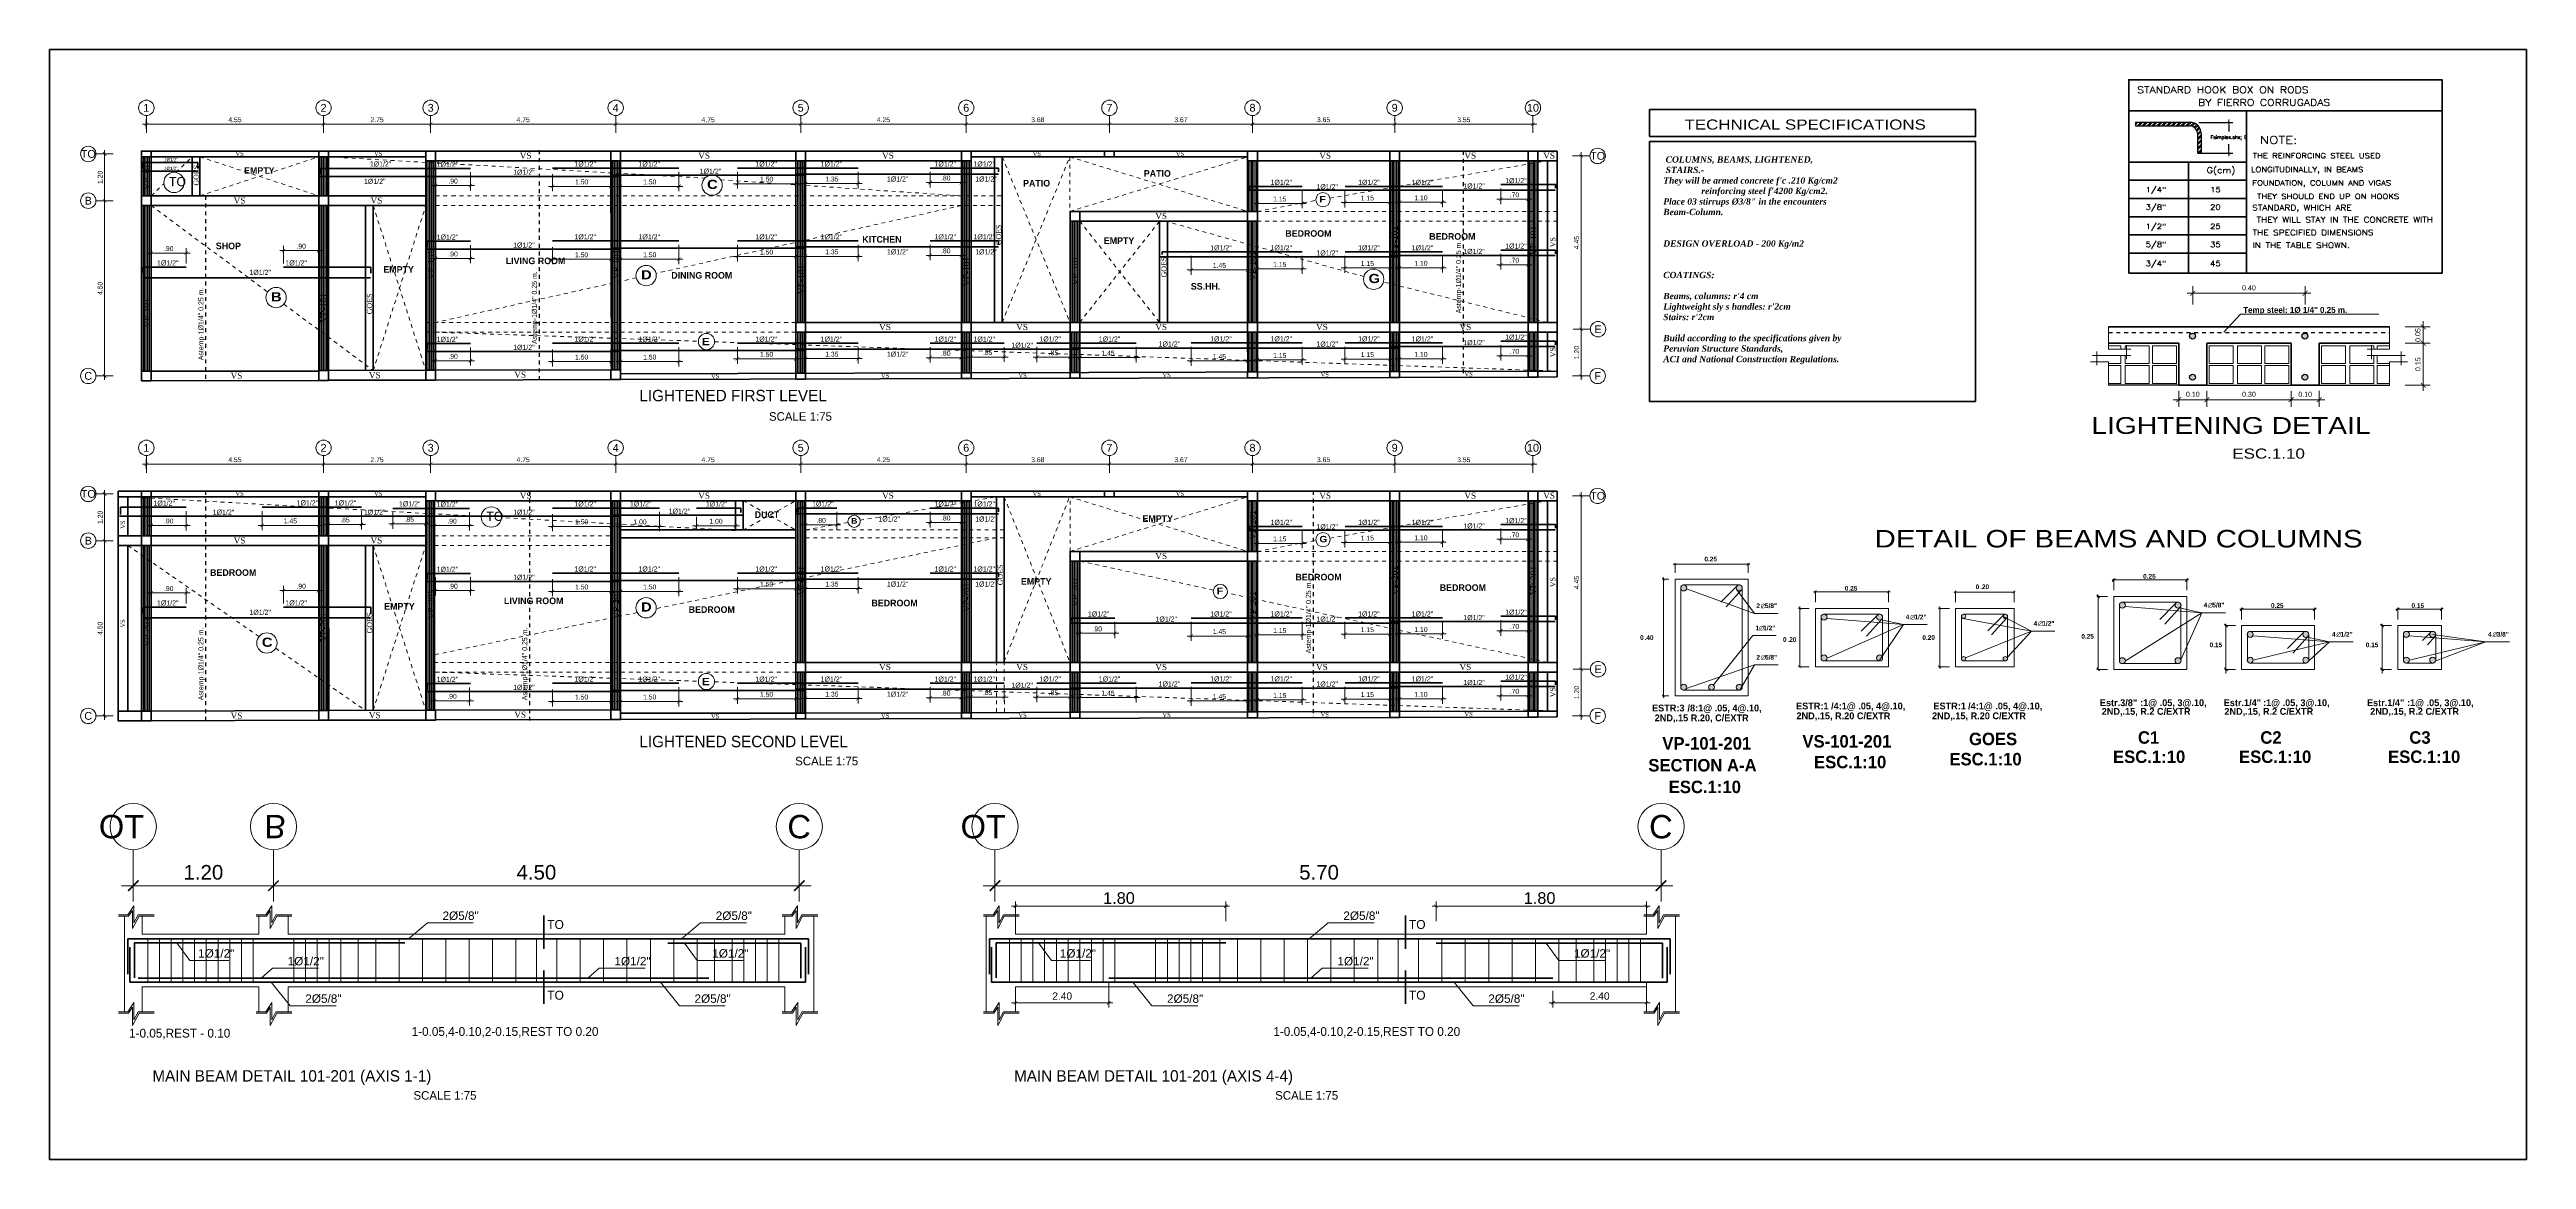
# Model space of a CAD drawing. Header units: millimetres. Extents: x 565 to 912, y 163 to 192.
# Drawn here: x 706.5 to 770.1, y 163.2 to 191.7 of the extents above; entities that cross this region are included whole.
import ezdxf

# ---------------------------------------------------------------- set-up
doc = ezdxf.new("R2010")
doc.units = ezdxf.units.MM
doc.header["$LTSCALE"] = 0.0125
doc.linetypes.add('DASHED2', pattern=[9.525, 6.35, -3.175])
for name, color, linetype, lineweight in [('ACERO', 150, 'Continuous', 60), ('ACOTACION', 76, 'Continuous', 25), ('CAPA04', 6, 'Continuous', 15), ('CASCO', 30, 'Continuous', 15), ('COL', 90, 'Continuous', 60), ('COLUMNAS', 162, 'Continuous', 40), ('COTAS', 9, 'Continuous', 9), ('cotas_v', 130, 'Continuous', 20), ('lineas claras', 4, 'Continuous', 20), ('MARKO', 186, 'Continuous', 80), ('MURO ALTO', 40, 'Continuous', 70), ('p2', 2, 'Continuous', 20), ('proy', 254, 'Continuous', 0), ('PROYECCCIONES', 9, 'DASHED2', 9), ('PROYECCIONES', 7, 'DASHED2', 30), ('TEXTO', 6, 'Continuous', 15), ('TEXTURA', 210, 'Continuous', 5), ('VIGAS', 121, 'Continuous', 40), ('ZAPATA', 100, 'Continuous', 70)]:
    doc.layers.add(name, color=color, linetype=linetype, lineweight=lineweight)
doc.layers.add('DETALLES', color=1, linetype='Continuous')
doc.styles.add('ARIAL', font='arial.ttf')
doc.styles.add('NOMBRE-2', font='arial.ttf')
doc.styles.add('op', font='romab___.ttf')
doc.styles.add('Roman', font='')
doc.styles.add('ROMANS', font='romans.shx')
doc.styles.add('SIMPLEX', font='simplex.shx')
doc.styles.add('STYLUS', font='stylu.ttf')
doc.styles.add('TEXTO', font='stylu.ttf')
doc.styles.get('Roman').set_extended_font_data('American Classic', bold=True)
doc.dimstyles.new('LUIS', dxfattribs={"dimtxt": 0.09, "dimasz": 0.1, "dimexe": 0.16, "dimexo": 0.175, "dimgap": 0.06, "dimtad": 1, "dimzin": 5, "dimdsep": 46, "dimtxsty": 'ROMANS', "dimblk1": 'ARROW', "dimblk2": 'ARROW', "dimsah": 1, "dimcen": 2.5, "dimclrd": 1, "dimclre": 1, "dimclrt": 3, "dimadec": 0, "dimazin": 0, "dimtfac": 1, "dimtdec": 4, "dimtix": 1, "dimtmove": 2, "dimatfit": 3, "dimldrblk": 'ARROW', "dimfxl": 0, "dimtolj": 1, "dimtzin": 0, "dimarcsym": 0})
doc.dimstyles.new('PLANTA', dxfattribs={"dimtxt": 0.125, "dimasz": 0.09, "dimexe": 0.125, "dimexo": 0.1, "dimgap": 0.05, "dimtad": 1, "dimzin": 4, "dimdsep": 46, "dimtxsty": 'NOMBRE-2', "dimblk1": 'ARCHTICK', "dimblk2": 'ARCHTICK', "dimsah": 1, "dimcen": 0, "dimdle": 0.1, "dimclrd": 1, "dimclre": 1, "dimclrt": 256, "dimadec": 0, "dimazin": 0, "dimtfac": 1, "dimtmove": 1, "dimatfit": 3, "dimldrblk": 'ARCHTICK', "dimfxl": 0, "dimtolj": 1, "dimtzin": 0, "dimlwd": 0, "dimlwe": 0, "dimarcsym": 0})
pattern_1 = [(90, (21.27016, 2.200372), (-0.03175, 2e-18), [])]

# ---------------------------------------------------------------- blocks, each defined once
blk = doc.blocks.new('ARROW')
at = {"color": 1, "linetype": 'ByBlock'}
blk.add_line((0.95, 0), (-0.95, 0), dxfattribs=at)
at = {"layer": 'COTAS', "color": 4}
blk.add_line((0.33, 0.33), (-0.33, -0.33), dxfattribs=at)
blk = doc.blocks.new('*D362')
at = {"layer": 'CASCO', "color": 1, "lineweight": -2, "ltscale": 0.2, "transparency": 16777216}
for p, q in [((761.65, 189.848), (762.527, 189.848)), ((762.427, 189.773), (762.427, 189.612)), ((761.628, 189.055), (762.527, 189.055)), ((762.427, 189.13), (762.427, 189.292))]:
    blk.add_line(p, q, dxfattribs=at)
at = {"layer": 'Defpoints', "color": 0, "ltscale": 0.2, "transparency": 16777216}
for p in [(761.4, 189.848), (762.427, 189.848), (761.378, 189.055)]:
    blk.add_point(p, dxfattribs=at)
at = {"layer": 'CASCO', "color": 1, "lineweight": -2, "ltscale": 0.2, "transparency": 16777216, "xscale": 0.075, "yscale": 0.075, "zscale": 0.075}
for p, rotation in [((762.427, 189.848), 90), ((762.427, 189.055), 270)]:
    blk.add_blockref('ARROW', p, dxfattribs=dict(at, rotation=rotation))
at = {"layer": 'CASCO', "color": 3, "ltscale": 0.2, "transparency": 16777216, "insert": (762.427, 189.452), "char_height": 0.09, "attachment_point": 5, "style": 'ROMANS'}
blk.add_mtext('\\A1;Fsimplex.shx; G', dxfattribs=at)
blk = doc.blocks.new('_ARCHTICK')
at = {"color": 0, "linetype": 'ByBlock', "const_width": 0.15}
blk.add_lwpolyline([(-0.5, -0.5), (0.5, 0.5)], dxfattribs=at)
blk = doc.blocks.new('*D345')
at = {"layer": 'COTAS', "color": 1, "lineweight": 0, "transparency": 16777216}
for p, q in [((740.906, 189.802), (744.656, 189.802)), ((741.006, 189.902), (741.006, 189.927)), ((744.556, 189.877), (744.556, 189.927))]:
    blk.add_line(p, q, dxfattribs=at)
at = {"layer": 'Defpoints', "color": 0, "transparency": 16777216}
for p in [(741.006, 189.802), (744.556, 189.802), (744.556, 189.777)]:
    blk.add_point(p, dxfattribs=at)
at = {"layer": 'COTAS', "color": 1, "lineweight": 0, "transparency": 16777216, "xscale": 0.09, "yscale": 0.09, "zscale": 0.09, "rotation": 180}
blk.add_blockref('_ARCHTICK', (741.006, 189.802), dxfattribs=at)
at = {"layer": 'COTAS', "color": 1, "lineweight": 0, "transparency": 16777216, "xscale": 0.09, "yscale": 0.09, "zscale": 0.09}
blk.add_blockref('_ARCHTICK', (744.556, 189.802), dxfattribs=at)
at = {"layer": 'COTAS', "transparency": 16777216, "insert": (742.781, 189.916), "char_height": 0.125, "attachment_point": 5, "style": 'NOMBRE-2'}
blk.add_mtext('\\A1;3.55', dxfattribs=at)
blk = doc.blocks.new('*D346')
at = {"layer": 'COTAS', "color": 1, "lineweight": 0, "transparency": 16777216}
for p, q in [((716.156, 189.802), (721.106, 189.802)), ((716.256, 189.902), (716.256, 189.927)), ((721.006, 189.902), (721.006, 189.927))]:
    blk.add_line(p, q, dxfattribs=at)
at = {"layer": 'Defpoints', "color": 0, "transparency": 16777216}
for p in [(716.256, 189.802), (721.006, 189.802), (721.006, 189.802)]:
    blk.add_point(p, dxfattribs=at)
at = {"layer": 'COTAS', "color": 1, "lineweight": 0, "transparency": 16777216, "xscale": 0.09, "yscale": 0.09, "zscale": 0.09, "rotation": 180}
blk.add_blockref('_ARCHTICK', (716.256, 189.802), dxfattribs=at)
at = {"layer": 'COTAS', "color": 1, "lineweight": 0, "transparency": 16777216, "xscale": 0.09, "yscale": 0.09, "zscale": 0.09}
blk.add_blockref('_ARCHTICK', (721.006, 189.802), dxfattribs=at)
at = {"layer": 'COTAS', "transparency": 16777216, "insert": (718.631, 189.915), "char_height": 0.125, "attachment_point": 5, "style": 'NOMBRE-2'}
blk.add_mtext('\\A1;4.75', dxfattribs=at)
blk = doc.blocks.new('*D347')
at = {"layer": 'COTAS', "color": 1, "lineweight": 0, "transparency": 16777216}
for p, q in [((708.007, 187.837), (707.76, 187.837)), ((707.885, 187.937), (707.885, 183.237)), ((707.785, 183.337), (707.76, 183.337))]:
    blk.add_line(p, q, dxfattribs=at)
at = {"layer": 'Defpoints', "color": 0, "transparency": 16777216}
for p in [(708.107, 187.837), (707.885, 183.337), (707.885, 183.337)]:
    blk.add_point(p, dxfattribs=at)
at = {"layer": 'COTAS', "color": 1, "lineweight": 0, "transparency": 16777216, "xscale": 0.09, "yscale": 0.09, "zscale": 0.09}
for p, rotation in [((707.885, 187.837), 90), ((707.885, 183.337), 270)]:
    blk.add_blockref('_ARCHTICK', p, dxfattribs=dict(at, rotation=rotation))
at = {"layer": 'COTAS', "transparency": 16777216, "insert": (707.771, 185.587), "char_height": 0.125, "attachment_point": 5, "rotation": 90, "style": 'NOMBRE-2'}
blk.add_mtext('\\A1;4.50', dxfattribs=at)
blk = doc.blocks.new('*D348')
at = {"layer": 'COTAS', "color": 1, "lineweight": 0, "transparency": 16777216}
for p, q in [((708.856, 189.802), (713.606, 189.802)), ((708.956, 189.68), (708.956, 189.927)), ((713.506, 189.68), (713.506, 189.927))]:
    blk.add_line(p, q, dxfattribs=at)
at = {"layer": 'Defpoints', "color": 0, "transparency": 16777216}
for p in [(708.956, 189.58), (713.506, 189.802), (713.506, 189.58)]:
    blk.add_point(p, dxfattribs=at)
at = {"layer": 'COTAS', "color": 1, "lineweight": 0, "transparency": 16777216, "xscale": 0.09, "yscale": 0.09, "zscale": 0.09, "rotation": 180}
blk.add_blockref('_ARCHTICK', (708.956, 189.802), dxfattribs=at)
at = {"layer": 'COTAS', "color": 1, "lineweight": 0, "transparency": 16777216, "xscale": 0.09, "yscale": 0.09, "zscale": 0.09}
blk.add_blockref('_ARCHTICK', (713.506, 189.802), dxfattribs=at)
at = {"layer": 'COTAS', "transparency": 16777216, "insert": (711.231, 189.915), "char_height": 0.125, "attachment_point": 5, "style": 'NOMBRE-2'}
blk.add_mtext('\\A1;4.55', dxfattribs=at)
blk = doc.blocks.new('*D349')
at = {"layer": 'COTAS', "color": 1, "lineweight": 0, "transparency": 16777216}
for p, q in [((708.007, 189.037), (707.76, 189.037)), ((707.885, 189.137), (707.885, 187.737)), ((708.007, 187.837), (707.76, 187.837))]:
    blk.add_line(p, q, dxfattribs=at)
at = {"layer": 'Defpoints', "color": 0, "transparency": 16777216}
for p in [(708.107, 189.037), (707.885, 187.837), (708.107, 187.837)]:
    blk.add_point(p, dxfattribs=at)
at = {"layer": 'COTAS', "color": 1, "lineweight": 0, "transparency": 16777216, "xscale": 0.09, "yscale": 0.09, "zscale": 0.09}
for p, rotation in [((707.885, 189.037), 90), ((707.885, 187.837), 270)]:
    blk.add_blockref('_ARCHTICK', p, dxfattribs=dict(at, rotation=rotation))
at = {"layer": 'COTAS', "transparency": 16777216, "insert": (707.771, 188.437), "char_height": 0.125, "attachment_point": 5, "rotation": 90, "style": 'NOMBRE-2'}
blk.add_mtext('\\A1;1.20', dxfattribs=at)
blk = doc.blocks.new('*D350')
at = {"layer": 'COTAS', "color": 1, "lineweight": 0, "transparency": 16777216}
for p, q in [((713.406, 189.802), (716.356, 189.802)), ((713.506, 189.68), (713.506, 189.927)), ((716.256, 189.902), (716.256, 189.927))]:
    blk.add_line(p, q, dxfattribs=at)
at = {"layer": 'Defpoints', "color": 0, "transparency": 16777216}
for p in [(713.506, 189.58), (716.256, 189.802), (716.256, 189.802)]:
    blk.add_point(p, dxfattribs=at)
at = {"layer": 'COTAS', "color": 1, "lineweight": 0, "transparency": 16777216, "xscale": 0.09, "yscale": 0.09, "zscale": 0.09, "rotation": 180}
blk.add_blockref('_ARCHTICK', (713.506, 189.802), dxfattribs=at)
at = {"layer": 'COTAS', "color": 1, "lineweight": 0, "transparency": 16777216, "xscale": 0.09, "yscale": 0.09, "zscale": 0.09}
blk.add_blockref('_ARCHTICK', (716.256, 189.802), dxfattribs=at)
at = {"layer": 'COTAS', "transparency": 16777216, "insert": (714.881, 189.916), "char_height": 0.125, "attachment_point": 5, "style": 'NOMBRE-2'}
blk.add_mtext('\\A1;2.75', dxfattribs=at)
blk = doc.blocks.new('*D351')
at = {"layer": 'COTAS', "color": 1, "lineweight": 0, "transparency": 16777216}
for p, q in [((725.656, 189.802), (730.106, 189.802)), ((725.756, 189.902), (725.756, 189.927)), ((730.006, 189.902), (730.006, 189.927))]:
    blk.add_line(p, q, dxfattribs=at)
at = {"layer": 'Defpoints', "color": 0, "transparency": 16777216}
for p in [(725.756, 189.802), (730.006, 189.802), (730.006, 189.802)]:
    blk.add_point(p, dxfattribs=at)
at = {"layer": 'COTAS', "color": 1, "lineweight": 0, "transparency": 16777216, "xscale": 0.09, "yscale": 0.09, "zscale": 0.09, "rotation": 180}
blk.add_blockref('_ARCHTICK', (725.756, 189.802), dxfattribs=at)
at = {"layer": 'COTAS', "color": 1, "lineweight": 0, "transparency": 16777216, "xscale": 0.09, "yscale": 0.09, "zscale": 0.09}
blk.add_blockref('_ARCHTICK', (730.006, 189.802), dxfattribs=at)
at = {"layer": 'COTAS', "transparency": 16777216, "insert": (727.881, 189.916), "char_height": 0.125, "attachment_point": 5, "style": 'NOMBRE-2'}
blk.add_mtext('\\A1;4.25', dxfattribs=at)
blk = doc.blocks.new('*D352')
at = {"layer": 'COTAS', "color": 1, "lineweight": 0, "transparency": 16777216}
for p, q in [((729.906, 189.802), (733.782, 189.802)), ((730.006, 189.902), (730.006, 189.927)), ((733.682, 189.902), (733.682, 189.927))]:
    blk.add_line(p, q, dxfattribs=at)
at = {"layer": 'Defpoints', "color": 0, "transparency": 16777216}
for p in [(730.006, 189.802), (733.682, 189.802), (733.682, 189.802)]:
    blk.add_point(p, dxfattribs=at)
at = {"layer": 'COTAS', "color": 1, "lineweight": 0, "transparency": 16777216, "xscale": 0.09, "yscale": 0.09, "zscale": 0.09, "rotation": 180}
blk.add_blockref('_ARCHTICK', (730.006, 189.802), dxfattribs=at)
at = {"layer": 'COTAS', "color": 1, "lineweight": 0, "transparency": 16777216, "xscale": 0.09, "yscale": 0.09, "zscale": 0.09}
blk.add_blockref('_ARCHTICK', (733.682, 189.802), dxfattribs=at)
at = {"layer": 'COTAS', "transparency": 16777216, "insert": (731.844, 189.916), "char_height": 0.125, "attachment_point": 5, "style": 'NOMBRE-2'}
blk.add_mtext('\\A1;3.68', dxfattribs=at)
blk = doc.blocks.new('*D353')
at = {"layer": 'COTAS', "color": 1, "lineweight": 0, "transparency": 16777216}
for p, q in [((720.906, 189.802), (725.856, 189.802)), ((721.006, 189.902), (721.006, 189.927)), ((725.756, 189.902), (725.756, 189.927))]:
    blk.add_line(p, q, dxfattribs=at)
at = {"layer": 'Defpoints', "color": 0, "transparency": 16777216}
for p in [(721.006, 189.802), (725.756, 189.802), (725.756, 189.802)]:
    blk.add_point(p, dxfattribs=at)
at = {"layer": 'COTAS', "color": 1, "lineweight": 0, "transparency": 16777216, "xscale": 0.09, "yscale": 0.09, "zscale": 0.09, "rotation": 180}
blk.add_blockref('_ARCHTICK', (721.006, 189.802), dxfattribs=at)
at = {"layer": 'COTAS', "color": 1, "lineweight": 0, "transparency": 16777216, "xscale": 0.09, "yscale": 0.09, "zscale": 0.09}
blk.add_blockref('_ARCHTICK', (725.756, 189.802), dxfattribs=at)
at = {"layer": 'COTAS', "transparency": 16777216, "insert": (723.381, 189.915), "char_height": 0.125, "attachment_point": 5, "style": 'NOMBRE-2'}
blk.add_mtext('\\A1;4.75', dxfattribs=at)
blk = doc.blocks.new('*D354')
at = {"layer": 'COTAS', "color": 1, "lineweight": 0, "transparency": 16777216}
for p, q in [((733.582, 189.802), (737.456, 189.802)), ((733.682, 189.902), (733.682, 189.927)), ((737.356, 189.902), (737.356, 189.927))]:
    blk.add_line(p, q, dxfattribs=at)
at = {"layer": 'Defpoints', "color": 0, "transparency": 16777216}
for p in [(733.682, 189.802), (737.356, 189.802), (737.356, 189.802)]:
    blk.add_point(p, dxfattribs=at)
at = {"layer": 'COTAS', "color": 1, "lineweight": 0, "transparency": 16777216, "xscale": 0.09, "yscale": 0.09, "zscale": 0.09, "rotation": 180}
blk.add_blockref('_ARCHTICK', (733.682, 189.802), dxfattribs=at)
at = {"layer": 'COTAS', "color": 1, "lineweight": 0, "transparency": 16777216, "xscale": 0.09, "yscale": 0.09, "zscale": 0.09}
blk.add_blockref('_ARCHTICK', (737.356, 189.802), dxfattribs=at)
at = {"layer": 'COTAS', "transparency": 16777216, "insert": (735.519, 189.916), "char_height": 0.125, "attachment_point": 5, "style": 'NOMBRE-2'}
blk.add_mtext('\\A1;3.67', dxfattribs=at)
blk = doc.blocks.new('*D355')
at = {"layer": 'COTAS', "color": 1, "lineweight": 0, "transparency": 16777216}
for p, q in [((737.256, 189.802), (741.106, 189.802)), ((737.356, 189.902), (737.356, 189.927)), ((741.006, 189.902), (741.006, 189.927))]:
    blk.add_line(p, q, dxfattribs=at)
at = {"layer": 'Defpoints', "color": 0, "transparency": 16777216}
for p in [(737.356, 189.802), (741.006, 189.802), (741.006, 189.802)]:
    blk.add_point(p, dxfattribs=at)
at = {"layer": 'COTAS', "color": 1, "lineweight": 0, "transparency": 16777216, "xscale": 0.09, "yscale": 0.09, "zscale": 0.09, "rotation": 180}
blk.add_blockref('_ARCHTICK', (737.356, 189.802), dxfattribs=at)
at = {"layer": 'COTAS', "color": 1, "lineweight": 0, "transparency": 16777216, "xscale": 0.09, "yscale": 0.09, "zscale": 0.09}
blk.add_blockref('_ARCHTICK', (741.006, 189.802), dxfattribs=at)
at = {"layer": 'COTAS', "transparency": 16777216, "insert": (739.181, 189.916), "char_height": 0.125, "attachment_point": 5, "style": 'NOMBRE-2'}
blk.add_mtext('\\A1;3.65', dxfattribs=at)
blk = doc.blocks.new('*D356')
at = {"layer": 'COTAS', "color": 1, "lineweight": 0, "transparency": 16777216}
for p, q in [((745.692, 175.808), (745.667, 175.808)), ((745.792, 175.908), (745.792, 174.508)), ((745.692, 174.608), (745.667, 174.608))]:
    blk.add_line(p, q, dxfattribs=at)
at = {"layer": 'Defpoints', "color": 0, "transparency": 16777216}
for p in [(745.792, 175.808), (745.792, 174.608), (745.792, 174.608)]:
    blk.add_point(p, dxfattribs=at)
at = {"layer": 'COTAS', "color": 1, "lineweight": 0, "transparency": 16777216, "xscale": 0.09, "yscale": 0.09, "zscale": 0.09}
for p, rotation in [((745.792, 175.808), 90), ((745.792, 174.608), 270)]:
    blk.add_blockref('_ARCHTICK', p, dxfattribs=dict(at, rotation=rotation))
at = {"layer": 'COTAS', "transparency": 16777216, "insert": (745.678, 175.208), "char_height": 0.125, "attachment_point": 5, "rotation": 90, "style": 'NOMBRE-2'}
blk.add_mtext('\\A1;1.20', dxfattribs=at)
blk = doc.blocks.new('*D357')
at = {"layer": 'COTAS', "color": 1, "lineweight": 0, "transparency": 16777216}
for p, q in [((745.675, 180.257), (745.917, 180.257)), ((745.792, 180.357), (745.792, 175.708)), ((745.692, 175.808), (745.667, 175.808))]:
    blk.add_line(p, q, dxfattribs=at)
at = {"layer": 'Defpoints', "color": 0, "transparency": 16777216}
for p in [(745.575, 180.257), (745.792, 175.808), (745.792, 175.808)]:
    blk.add_point(p, dxfattribs=at)
at = {"layer": 'COTAS', "color": 1, "lineweight": 0, "transparency": 16777216, "xscale": 0.09, "yscale": 0.09, "zscale": 0.09}
for p, rotation in [((745.792, 180.257), 90), ((745.792, 175.808), 270)]:
    blk.add_blockref('_ARCHTICK', p, dxfattribs=dict(at, rotation=rotation))
at = {"layer": 'COTAS', "transparency": 16777216, "insert": (745.678, 178.032), "char_height": 0.125, "attachment_point": 5, "rotation": 90, "style": 'NOMBRE-2'}
blk.add_mtext('\\A1;4.45', dxfattribs=at)
blk = doc.blocks.new('*D358')
at = {"layer": 'COTAS', "color": 1, "lineweight": 0, "transparency": 16777216}
for p, q in [((708.007, 179.107), (707.76, 179.107)), ((707.885, 179.207), (707.885, 174.507)), ((707.785, 174.607), (707.76, 174.607))]:
    blk.add_line(p, q, dxfattribs=at)
at = {"layer": 'Defpoints', "color": 0, "transparency": 16777216}
for p in [(708.107, 179.107), (707.885, 174.607), (707.885, 174.607)]:
    blk.add_point(p, dxfattribs=at)
at = {"layer": 'COTAS', "color": 1, "lineweight": 0, "transparency": 16777216, "xscale": 0.09, "yscale": 0.09, "zscale": 0.09}
for p, rotation in [((707.885, 179.107), 90), ((707.885, 174.607), 270)]:
    blk.add_blockref('_ARCHTICK', p, dxfattribs=dict(at, rotation=rotation))
at = {"layer": 'COTAS', "transparency": 16777216, "insert": (707.771, 176.857), "char_height": 0.125, "attachment_point": 5, "rotation": 90, "style": 'NOMBRE-2'}
blk.add_mtext('\\A1;4.50', dxfattribs=at)
blk = doc.blocks.new('*D359')
at = {"layer": 'COTAS', "color": 1, "lineweight": 0, "transparency": 16777216}
for p, q in [((708.007, 180.307), (707.76, 180.307)), ((707.885, 180.407), (707.885, 179.007)), ((708.007, 179.107), (707.76, 179.107))]:
    blk.add_line(p, q, dxfattribs=at)
at = {"layer": 'Defpoints', "color": 0, "transparency": 16777216}
for p in [(708.107, 180.307), (707.885, 179.107), (708.107, 179.107)]:
    blk.add_point(p, dxfattribs=at)
at = {"layer": 'COTAS', "color": 1, "lineweight": 0, "transparency": 16777216, "xscale": 0.09, "yscale": 0.09, "zscale": 0.09}
for p, rotation in [((707.885, 180.307), 90), ((707.885, 179.107), 270)]:
    blk.add_blockref('_ARCHTICK', p, dxfattribs=dict(at, rotation=rotation))
at = {"layer": 'COTAS', "transparency": 16777216, "insert": (707.771, 179.707), "char_height": 0.125, "attachment_point": 5, "rotation": 90, "style": 'NOMBRE-2'}
blk.add_mtext('\\A1;1.20', dxfattribs=at)
blk = doc.blocks.new('*D360')
at = {"layer": 'COTAS', "color": 1, "lineweight": 0, "transparency": 16777216}
for p, q in [((745.675, 188.987), (745.917, 188.987)), ((745.792, 189.087), (745.792, 184.437)), ((745.675, 184.537), (745.917, 184.537))]:
    blk.add_line(p, q, dxfattribs=at)
at = {"layer": 'Defpoints', "color": 0, "transparency": 16777216}
for p in [(745.575, 188.987), (745.575, 184.537), (745.792, 184.537)]:
    blk.add_point(p, dxfattribs=at)
at = {"layer": 'COTAS', "color": 1, "lineweight": 0, "transparency": 16777216, "xscale": 0.09, "yscale": 0.09, "zscale": 0.09}
for p, rotation in [((745.792, 188.987), 90), ((745.792, 184.537), 270)]:
    blk.add_blockref('_ARCHTICK', p, dxfattribs=dict(at, rotation=rotation))
at = {"layer": 'COTAS', "transparency": 16777216, "insert": (745.678, 186.762), "char_height": 0.125, "attachment_point": 5, "rotation": 90, "style": 'NOMBRE-2'}
blk.add_mtext('\\A1;4.45', dxfattribs=at)
blk = doc.blocks.new('*D361')
at = {"layer": 'COTAS', "color": 1, "lineweight": 0, "transparency": 16777216}
for p, q in [((745.692, 184.537), (745.667, 184.537)), ((745.792, 184.637), (745.792, 183.238)), ((745.692, 183.338), (745.667, 183.338))]:
    blk.add_line(p, q, dxfattribs=at)
at = {"layer": 'Defpoints', "color": 0, "transparency": 16777216}
for p in [(745.792, 184.537), (745.792, 183.338), (745.792, 183.338)]:
    blk.add_point(p, dxfattribs=at)
at = {"layer": 'COTAS', "color": 1, "lineweight": 0, "transparency": 16777216, "xscale": 0.09, "yscale": 0.09, "zscale": 0.09}
for p, rotation in [((745.792, 184.537), 90), ((745.792, 183.338), 270)]:
    blk.add_blockref('_ARCHTICK', p, dxfattribs=dict(at, rotation=rotation))
at = {"layer": 'COTAS', "transparency": 16777216, "insert": (745.678, 183.938), "char_height": 0.125, "attachment_point": 5, "rotation": 90, "style": 'NOMBRE-2'}
blk.add_mtext('\\A1;1.20', dxfattribs=at)
blk = doc.blocks.new('*D282')
at = {"layer": 'COTAS', "color": 1, "lineweight": 0, "transparency": 16777216}
for p, q in [((716.156, 181.072), (721.106, 181.072)), ((716.256, 181.172), (716.256, 181.197)), ((721.006, 181.172), (721.006, 181.197))]:
    blk.add_line(p, q, dxfattribs=at)
at = {"layer": 'Defpoints', "color": 0, "transparency": 16777216}
for p in [(716.256, 181.072), (721.006, 181.072), (721.006, 181.072)]:
    blk.add_point(p, dxfattribs=at)
at = {"layer": 'COTAS', "color": 1, "lineweight": 0, "transparency": 16777216, "xscale": 0.09, "yscale": 0.09, "zscale": 0.09, "rotation": 180}
blk.add_blockref('_ARCHTICK', (716.256, 181.072), dxfattribs=at)
at = {"layer": 'COTAS', "color": 1, "lineweight": 0, "transparency": 16777216, "xscale": 0.09, "yscale": 0.09, "zscale": 0.09}
blk.add_blockref('_ARCHTICK', (721.006, 181.072), dxfattribs=at)
at = {"layer": 'COTAS', "transparency": 16777216, "insert": (718.631, 181.186), "char_height": 0.125, "attachment_point": 5, "style": 'NOMBRE-2'}
blk.add_mtext('\\A1;4.75', dxfattribs=at)
blk = doc.blocks.new('*D283')
at = {"layer": 'COTAS', "color": 1, "lineweight": 0, "transparency": 16777216}
for p, q in [((713.406, 181.072), (716.356, 181.072)), ((713.506, 180.95), (713.506, 181.197)), ((716.256, 181.172), (716.256, 181.197))]:
    blk.add_line(p, q, dxfattribs=at)
at = {"layer": 'Defpoints', "color": 0, "transparency": 16777216}
for p in [(713.506, 180.85), (716.256, 181.072), (716.256, 181.072)]:
    blk.add_point(p, dxfattribs=at)
at = {"layer": 'COTAS', "color": 1, "lineweight": 0, "transparency": 16777216, "xscale": 0.09, "yscale": 0.09, "zscale": 0.09, "rotation": 180}
blk.add_blockref('_ARCHTICK', (713.506, 181.072), dxfattribs=at)
at = {"layer": 'COTAS', "color": 1, "lineweight": 0, "transparency": 16777216, "xscale": 0.09, "yscale": 0.09, "zscale": 0.09}
blk.add_blockref('_ARCHTICK', (716.256, 181.072), dxfattribs=at)
at = {"layer": 'COTAS', "transparency": 16777216, "insert": (714.881, 181.186), "char_height": 0.125, "attachment_point": 5, "style": 'NOMBRE-2'}
blk.add_mtext('\\A1;2.75', dxfattribs=at)
blk = doc.blocks.new('*D284')
at = {"layer": 'COTAS', "color": 1, "lineweight": 0, "transparency": 16777216}
for p, q in [((708.856, 181.072), (713.606, 181.072)), ((708.956, 180.95), (708.956, 181.197)), ((713.506, 180.95), (713.506, 181.197))]:
    blk.add_line(p, q, dxfattribs=at)
at = {"layer": 'Defpoints', "color": 0, "transparency": 16777216}
for p in [(708.956, 180.85), (713.506, 181.072), (713.506, 180.85)]:
    blk.add_point(p, dxfattribs=at)
at = {"layer": 'COTAS', "color": 1, "lineweight": 0, "transparency": 16777216, "xscale": 0.09, "yscale": 0.09, "zscale": 0.09, "rotation": 180}
blk.add_blockref('_ARCHTICK', (708.956, 181.072), dxfattribs=at)
at = {"layer": 'COTAS', "color": 1, "lineweight": 0, "transparency": 16777216, "xscale": 0.09, "yscale": 0.09, "zscale": 0.09}
blk.add_blockref('_ARCHTICK', (713.506, 181.072), dxfattribs=at)
at = {"layer": 'COTAS', "transparency": 16777216, "insert": (711.231, 181.186), "char_height": 0.125, "attachment_point": 5, "style": 'NOMBRE-2'}
blk.add_mtext('\\A1;4.55', dxfattribs=at)
blk = doc.blocks.new('*D285')
at = {"layer": 'COTAS', "color": 1, "lineweight": 0, "transparency": 16777216}
for p, q in [((729.906, 181.072), (733.782, 181.072)), ((730.006, 181.172), (730.006, 181.197)), ((733.682, 181.172), (733.682, 181.197))]:
    blk.add_line(p, q, dxfattribs=at)
at = {"layer": 'Defpoints', "color": 0, "transparency": 16777216}
for p in [(730.006, 181.072), (733.682, 181.072), (733.682, 181.072)]:
    blk.add_point(p, dxfattribs=at)
at = {"layer": 'COTAS', "color": 1, "lineweight": 0, "transparency": 16777216, "xscale": 0.09, "yscale": 0.09, "zscale": 0.09, "rotation": 180}
blk.add_blockref('_ARCHTICK', (730.006, 181.072), dxfattribs=at)
at = {"layer": 'COTAS', "color": 1, "lineweight": 0, "transparency": 16777216, "xscale": 0.09, "yscale": 0.09, "zscale": 0.09}
blk.add_blockref('_ARCHTICK', (733.682, 181.072), dxfattribs=at)
at = {"layer": 'COTAS', "transparency": 16777216, "insert": (731.844, 181.186), "char_height": 0.125, "attachment_point": 5, "style": 'NOMBRE-2'}
blk.add_mtext('\\A1;3.68', dxfattribs=at)
blk = doc.blocks.new('*D286')
at = {"layer": 'COTAS', "color": 1, "lineweight": 0, "transparency": 16777216}
for p, q in [((720.906, 181.072), (725.856, 181.072)), ((721.006, 181.172), (721.006, 181.197)), ((725.756, 181.172), (725.756, 181.197))]:
    blk.add_line(p, q, dxfattribs=at)
at = {"layer": 'Defpoints', "color": 0, "transparency": 16777216}
for p in [(721.006, 181.072), (725.756, 181.072), (725.756, 181.072)]:
    blk.add_point(p, dxfattribs=at)
at = {"layer": 'COTAS', "color": 1, "lineweight": 0, "transparency": 16777216, "xscale": 0.09, "yscale": 0.09, "zscale": 0.09, "rotation": 180}
blk.add_blockref('_ARCHTICK', (721.006, 181.072), dxfattribs=at)
at = {"layer": 'COTAS', "color": 1, "lineweight": 0, "transparency": 16777216, "xscale": 0.09, "yscale": 0.09, "zscale": 0.09}
blk.add_blockref('_ARCHTICK', (725.756, 181.072), dxfattribs=at)
at = {"layer": 'COTAS', "transparency": 16777216, "insert": (723.381, 181.186), "char_height": 0.125, "attachment_point": 5, "style": 'NOMBRE-2'}
blk.add_mtext('\\A1;4.75', dxfattribs=at)
blk = doc.blocks.new('*D287')
at = {"layer": 'COTAS', "color": 1, "lineweight": 0, "transparency": 16777216}
for p, q in [((725.656, 181.072), (730.106, 181.072)), ((725.756, 181.172), (725.756, 181.197)), ((730.006, 181.172), (730.006, 181.197))]:
    blk.add_line(p, q, dxfattribs=at)
at = {"layer": 'Defpoints', "color": 0, "transparency": 16777216}
for p in [(725.756, 181.072), (730.006, 181.072), (730.006, 181.072)]:
    blk.add_point(p, dxfattribs=at)
at = {"layer": 'COTAS', "color": 1, "lineweight": 0, "transparency": 16777216, "xscale": 0.09, "yscale": 0.09, "zscale": 0.09, "rotation": 180}
blk.add_blockref('_ARCHTICK', (725.756, 181.072), dxfattribs=at)
at = {"layer": 'COTAS', "color": 1, "lineweight": 0, "transparency": 16777216, "xscale": 0.09, "yscale": 0.09, "zscale": 0.09}
blk.add_blockref('_ARCHTICK', (730.006, 181.072), dxfattribs=at)
at = {"layer": 'COTAS', "transparency": 16777216, "insert": (727.881, 181.186), "char_height": 0.125, "attachment_point": 5, "style": 'NOMBRE-2'}
blk.add_mtext('\\A1;4.25', dxfattribs=at)
blk = doc.blocks.new('*D288')
at = {"layer": 'COTAS', "color": 1, "lineweight": 0, "transparency": 16777216}
for p, q in [((740.906, 181.072), (744.656, 181.072)), ((741.006, 181.172), (741.006, 181.197)), ((744.556, 181.147), (744.556, 181.197))]:
    blk.add_line(p, q, dxfattribs=at)
at = {"layer": 'Defpoints', "color": 0, "transparency": 16777216}
for p in [(741.006, 181.072), (744.556, 181.072), (744.556, 181.047)]:
    blk.add_point(p, dxfattribs=at)
at = {"layer": 'COTAS', "color": 1, "lineweight": 0, "transparency": 16777216, "xscale": 0.09, "yscale": 0.09, "zscale": 0.09, "rotation": 180}
blk.add_blockref('_ARCHTICK', (741.006, 181.072), dxfattribs=at)
at = {"layer": 'COTAS', "color": 1, "lineweight": 0, "transparency": 16777216, "xscale": 0.09, "yscale": 0.09, "zscale": 0.09}
blk.add_blockref('_ARCHTICK', (744.556, 181.072), dxfattribs=at)
at = {"layer": 'COTAS', "transparency": 16777216, "insert": (742.781, 181.186), "char_height": 0.125, "attachment_point": 5, "style": 'NOMBRE-2'}
blk.add_mtext('\\A1;3.55', dxfattribs=at)
blk = doc.blocks.new('*D289')
at = {"layer": 'COTAS', "color": 1, "lineweight": 0, "transparency": 16777216}
for p, q in [((737.256, 181.072), (741.106, 181.072)), ((737.356, 181.172), (737.356, 181.197)), ((741.006, 181.172), (741.006, 181.197))]:
    blk.add_line(p, q, dxfattribs=at)
at = {"layer": 'Defpoints', "color": 0, "transparency": 16777216}
for p in [(737.356, 181.072), (741.006, 181.072), (741.006, 181.072)]:
    blk.add_point(p, dxfattribs=at)
at = {"layer": 'COTAS', "color": 1, "lineweight": 0, "transparency": 16777216, "xscale": 0.09, "yscale": 0.09, "zscale": 0.09, "rotation": 180}
blk.add_blockref('_ARCHTICK', (737.356, 181.072), dxfattribs=at)
at = {"layer": 'COTAS', "color": 1, "lineweight": 0, "transparency": 16777216, "xscale": 0.09, "yscale": 0.09, "zscale": 0.09}
blk.add_blockref('_ARCHTICK', (741.006, 181.072), dxfattribs=at)
at = {"layer": 'COTAS', "transparency": 16777216, "insert": (739.181, 181.186), "char_height": 0.125, "attachment_point": 5, "style": 'NOMBRE-2'}
blk.add_mtext('\\A1;3.65', dxfattribs=at)
blk = doc.blocks.new('*D290')
at = {"layer": 'COTAS', "color": 1, "lineweight": 0, "transparency": 16777216}
for p, q in [((733.582, 181.072), (737.456, 181.072)), ((733.682, 181.172), (733.682, 181.197)), ((737.356, 181.172), (737.356, 181.197))]:
    blk.add_line(p, q, dxfattribs=at)
at = {"layer": 'Defpoints', "color": 0, "transparency": 16777216}
for p in [(733.682, 181.072), (737.356, 181.072), (737.356, 181.072)]:
    blk.add_point(p, dxfattribs=at)
at = {"layer": 'COTAS', "color": 1, "lineweight": 0, "transparency": 16777216, "xscale": 0.09, "yscale": 0.09, "zscale": 0.09, "rotation": 180}
blk.add_blockref('_ARCHTICK', (733.682, 181.072), dxfattribs=at)
at = {"layer": 'COTAS', "color": 1, "lineweight": 0, "transparency": 16777216, "xscale": 0.09, "yscale": 0.09, "zscale": 0.09}
blk.add_blockref('_ARCHTICK', (737.356, 181.072), dxfattribs=at)
at = {"layer": 'COTAS', "transparency": 16777216, "insert": (735.519, 181.186), "char_height": 0.125, "attachment_point": 5, "style": 'NOMBRE-2'}
blk.add_mtext('\\A1;3.67', dxfattribs=at)
blk = doc.blocks.new('*D291')
at = {"layer": 'cotas_v', "color": 1, "lineweight": 0, "transparency": 16777216}
for p, q in [((708.981, 186.493), (710.081, 186.493)), ((709.081, 186.226), (709.081, 186.618)), ((709.981, 186.226), (709.981, 186.618))]:
    blk.add_line(p, q, dxfattribs=at)
at = {"layer": 'Defpoints', "color": 0, "transparency": 16777216}
for p in [(709.981, 186.493), (709.081, 186.126), (709.981, 186.126)]:
    blk.add_point(p, dxfattribs=at)
at = {"layer": 'cotas_v', "color": 1, "lineweight": 0, "transparency": 16777216, "xscale": 0.09, "yscale": 0.09, "zscale": 0.09, "rotation": 180}
blk.add_blockref('_ARCHTICK', (709.081, 186.493), dxfattribs=at)
at = {"layer": 'cotas_v', "color": 1, "lineweight": 0, "transparency": 16777216, "xscale": 0.09, "yscale": 0.09, "zscale": 0.09}
blk.add_blockref('_ARCHTICK', (709.981, 186.493), dxfattribs=at)
at = {"layer": 'cotas_v', "transparency": 16777216, "insert": (709.531, 186.607), "char_height": 0.125, "attachment_point": 5, "style": 'NOMBRE-2'}
blk.add_mtext('\\A1;.90', dxfattribs=at)
blk = doc.blocks.new('*D292')
at = {"layer": 'cotas_v', "color": 1, "lineweight": 0, "transparency": 16777216}
for p, q in [((712.381, 186.554), (713.481, 186.554)), ((712.481, 186.226), (712.481, 186.679)), ((713.381, 186.226), (713.381, 186.679))]:
    blk.add_line(p, q, dxfattribs=at)
at = {"layer": 'Defpoints', "color": 0, "transparency": 16777216}
for p in [(713.381, 186.554), (712.481, 186.126), (713.381, 186.126)]:
    blk.add_point(p, dxfattribs=at)
at = {"layer": 'cotas_v', "color": 1, "lineweight": 0, "transparency": 16777216, "xscale": 0.09, "yscale": 0.09, "zscale": 0.09, "rotation": 180}
blk.add_blockref('_ARCHTICK', (712.481, 186.554), dxfattribs=at)
at = {"layer": 'cotas_v', "color": 1, "lineweight": 0, "transparency": 16777216, "xscale": 0.09, "yscale": 0.09, "zscale": 0.09}
blk.add_blockref('_ARCHTICK', (713.381, 186.554), dxfattribs=at)
at = {"layer": 'cotas_v', "transparency": 16777216, "insert": (712.931, 186.668), "char_height": 0.125, "attachment_point": 5, "style": 'NOMBRE-2'}
blk.add_mtext('\\A1;.90', dxfattribs=at)
blk = doc.blocks.new('*D293')
at = {"layer": 'COTAS', "color": 1, "lineweight": 0, "transparency": 16777216}
for p, q in [((716.381, 188.567), (716.381, 188.1)), ((717.281, 188.567), (717.281, 188.1)), ((716.281, 188.225), (717.381, 188.225))]:
    blk.add_line(p, q, dxfattribs=at)
at = {"layer": 'Defpoints', "color": 0, "transparency": 16777216}
for p in [(716.381, 188.667), (717.281, 188.667), (717.281, 188.225)]:
    blk.add_point(p, dxfattribs=at)
at = {"layer": 'COTAS', "color": 1, "lineweight": 0, "transparency": 16777216, "xscale": 0.09, "yscale": 0.09, "zscale": 0.09, "rotation": 180}
blk.add_blockref('_ARCHTICK', (716.381, 188.225), dxfattribs=at)
at = {"layer": 'COTAS', "color": 1, "lineweight": 0, "transparency": 16777216, "xscale": 0.09, "yscale": 0.09, "zscale": 0.09}
blk.add_blockref('_ARCHTICK', (717.281, 188.225), dxfattribs=at)
at = {"layer": 'COTAS', "transparency": 16777216, "insert": (716.831, 188.339), "char_height": 0.125, "attachment_point": 5, "style": 'NOMBRE-2'}
blk.add_mtext('\\A1;.90', dxfattribs=at)
blk = doc.blocks.new('*D294')
at = {"layer": 'COTAS', "color": 1, "lineweight": 0, "transparency": 16777216}
for p, q in [((719.382, 188.516), (719.382, 188.079)), ((720.882, 188.52), (720.882, 188.079)), ((719.282, 188.204), (720.982, 188.204))]:
    blk.add_line(p, q, dxfattribs=at)
at = {"layer": 'Defpoints', "color": 0, "transparency": 16777216}
for p in [(719.382, 188.616), (720.882, 188.62), (720.882, 188.204)]:
    blk.add_point(p, dxfattribs=at)
at = {"layer": 'COTAS', "color": 1, "lineweight": 0, "transparency": 16777216, "xscale": 0.09, "yscale": 0.09, "zscale": 0.09, "rotation": 180}
blk.add_blockref('_ARCHTICK', (719.382, 188.204), dxfattribs=at)
at = {"layer": 'COTAS', "color": 1, "lineweight": 0, "transparency": 16777216, "xscale": 0.09, "yscale": 0.09, "zscale": 0.09}
blk.add_blockref('_ARCHTICK', (720.882, 188.204), dxfattribs=at)
at = {"layer": 'COTAS', "transparency": 16777216, "insert": (720.132, 188.318), "char_height": 0.125, "attachment_point": 5, "style": 'NOMBRE-2'}
blk.add_mtext('\\A1;1.50', dxfattribs=at)
blk = doc.blocks.new('*D295')
at = {"layer": 'COTAS', "color": 1, "lineweight": 0, "transparency": 16777216}
for p, q in [((721.131, 188.574), (721.131, 188.079)), ((722.631, 188.574), (722.631, 188.079)), ((721.031, 188.204), (722.731, 188.204))]:
    blk.add_line(p, q, dxfattribs=at)
at = {"layer": 'Defpoints', "color": 0, "transparency": 16777216}
for p in [(721.131, 188.674), (722.631, 188.674), (722.631, 188.204)]:
    blk.add_point(p, dxfattribs=at)
at = {"layer": 'COTAS', "color": 1, "lineweight": 0, "transparency": 16777216, "xscale": 0.09, "yscale": 0.09, "zscale": 0.09, "rotation": 180}
blk.add_blockref('_ARCHTICK', (721.131, 188.204), dxfattribs=at)
at = {"layer": 'COTAS', "color": 1, "lineweight": 0, "transparency": 16777216, "xscale": 0.09, "yscale": 0.09, "zscale": 0.09}
blk.add_blockref('_ARCHTICK', (722.631, 188.204), dxfattribs=at)
at = {"layer": 'COTAS', "transparency": 16777216, "insert": (721.881, 188.318), "char_height": 0.125, "attachment_point": 5, "style": 'NOMBRE-2'}
blk.add_mtext('\\A1;1.50', dxfattribs=at)
blk = doc.blocks.new('*D296')
at = {"layer": 'COTAS', "color": 1, "lineweight": 0, "transparency": 16777216}
for p, q in [((724.031, 188.274), (725.731, 188.274)), ((724.131, 188.574), (724.131, 188.149)), ((725.631, 188.574), (725.631, 188.149))]:
    blk.add_line(p, q, dxfattribs=at)
at = {"layer": 'Defpoints', "color": 0, "transparency": 16777216}
for p in [(724.131, 188.674), (725.631, 188.674), (725.631, 188.274)]:
    blk.add_point(p, dxfattribs=at)
at = {"layer": 'COTAS', "color": 1, "lineweight": 0, "transparency": 16777216, "xscale": 0.09, "yscale": 0.09, "zscale": 0.09, "rotation": 180}
blk.add_blockref('_ARCHTICK', (724.131, 188.274), dxfattribs=at)
at = {"layer": 'COTAS', "color": 1, "lineweight": 0, "transparency": 16777216, "xscale": 0.09, "yscale": 0.09, "zscale": 0.09}
blk.add_blockref('_ARCHTICK', (725.631, 188.274), dxfattribs=at)
at = {"layer": 'COTAS', "transparency": 16777216, "insert": (724.881, 188.388), "char_height": 0.125, "attachment_point": 5, "style": 'NOMBRE-2'}
blk.add_mtext('\\A1;1.50', dxfattribs=at)
blk = doc.blocks.new('*D297')
at = {"layer": 'COTAS', "color": 1, "lineweight": 0, "transparency": 16777216}
for p, q in [((725.781, 188.279), (727.331, 188.279)), ((725.881, 188.574), (725.881, 188.154)), ((727.231, 188.574), (727.231, 188.154))]:
    blk.add_line(p, q, dxfattribs=at)
at = {"layer": 'Defpoints', "color": 0, "transparency": 16777216}
for p in [(725.881, 188.674), (727.231, 188.674), (727.231, 188.279)]:
    blk.add_point(p, dxfattribs=at)
at = {"layer": 'COTAS', "color": 1, "lineweight": 0, "transparency": 16777216, "xscale": 0.09, "yscale": 0.09, "zscale": 0.09, "rotation": 180}
blk.add_blockref('_ARCHTICK', (725.881, 188.279), dxfattribs=at)
at = {"layer": 'COTAS', "color": 1, "lineweight": 0, "transparency": 16777216, "xscale": 0.09, "yscale": 0.09, "zscale": 0.09}
blk.add_blockref('_ARCHTICK', (727.231, 188.279), dxfattribs=at)
at = {"layer": 'COTAS', "transparency": 16777216, "insert": (726.556, 188.393), "char_height": 0.125, "attachment_point": 5, "style": 'NOMBRE-2'}
blk.add_mtext('\\A1;1.35', dxfattribs=at)
blk = doc.blocks.new('*D298')
at = {"layer": 'COTAS', "color": 1, "lineweight": 0, "transparency": 16777216}
for p, q in [((728.981, 188.304), (729.981, 188.304)), ((729.081, 188.574), (729.081, 188.179)), ((729.881, 188.574), (729.881, 188.179))]:
    blk.add_line(p, q, dxfattribs=at)
at = {"layer": 'Defpoints', "color": 0, "transparency": 16777216}
for p in [(729.081, 188.674), (729.881, 188.674), (729.881, 188.304)]:
    blk.add_point(p, dxfattribs=at)
at = {"layer": 'COTAS', "color": 1, "lineweight": 0, "transparency": 16777216, "xscale": 0.09, "yscale": 0.09, "zscale": 0.09, "rotation": 180}
blk.add_blockref('_ARCHTICK', (729.081, 188.304), dxfattribs=at)
at = {"layer": 'COTAS', "color": 1, "lineweight": 0, "transparency": 16777216, "xscale": 0.09, "yscale": 0.09, "zscale": 0.09}
blk.add_blockref('_ARCHTICK', (729.881, 188.304), dxfattribs=at)
at = {"layer": 'COTAS', "transparency": 16777216, "insert": (729.481, 188.418), "char_height": 0.125, "attachment_point": 5, "style": 'NOMBRE-2'}
blk.add_mtext('\\A1;.80', dxfattribs=at)
blk = doc.blocks.new('*D299')
at = {"layer": 'COTAS', "color": 1, "lineweight": 0, "transparency": 16777216}
for p, q in [((716.281, 186.354), (717.381, 186.354)), ((716.381, 186.696), (716.381, 186.229)), ((717.281, 186.696), (717.281, 186.229))]:
    blk.add_line(p, q, dxfattribs=at)
at = {"layer": 'Defpoints', "color": 0, "transparency": 16777216}
for p in [(716.381, 186.796), (717.281, 186.796), (717.281, 186.354)]:
    blk.add_point(p, dxfattribs=at)
at = {"layer": 'COTAS', "color": 1, "lineweight": 0, "transparency": 16777216, "xscale": 0.09, "yscale": 0.09, "zscale": 0.09, "rotation": 180}
blk.add_blockref('_ARCHTICK', (716.381, 186.354), dxfattribs=at)
at = {"layer": 'COTAS', "color": 1, "lineweight": 0, "transparency": 16777216, "xscale": 0.09, "yscale": 0.09, "zscale": 0.09}
blk.add_blockref('_ARCHTICK', (717.281, 186.354), dxfattribs=at)
at = {"layer": 'COTAS', "transparency": 16777216, "insert": (716.831, 186.468), "char_height": 0.125, "attachment_point": 5, "style": 'NOMBRE-2'}
blk.add_mtext('\\A1;.90', dxfattribs=at)
blk = doc.blocks.new('*D300')
at = {"layer": 'COTAS', "color": 1, "lineweight": 0, "transparency": 16777216}
for p, q in [((719.282, 186.333), (720.982, 186.333)), ((719.382, 186.645), (719.382, 186.208)), ((720.882, 186.649), (720.882, 186.208))]:
    blk.add_line(p, q, dxfattribs=at)
at = {"layer": 'Defpoints', "color": 0, "transparency": 16777216}
for p in [(719.382, 186.745), (720.882, 186.749), (720.882, 186.333)]:
    blk.add_point(p, dxfattribs=at)
at = {"layer": 'COTAS', "color": 1, "lineweight": 0, "transparency": 16777216, "xscale": 0.09, "yscale": 0.09, "zscale": 0.09, "rotation": 180}
blk.add_blockref('_ARCHTICK', (719.382, 186.333), dxfattribs=at)
at = {"layer": 'COTAS', "color": 1, "lineweight": 0, "transparency": 16777216, "xscale": 0.09, "yscale": 0.09, "zscale": 0.09}
blk.add_blockref('_ARCHTICK', (720.882, 186.333), dxfattribs=at)
at = {"layer": 'COTAS', "transparency": 16777216, "insert": (720.132, 186.447), "char_height": 0.125, "attachment_point": 5, "style": 'NOMBRE-2'}
blk.add_mtext('\\A1;1.50', dxfattribs=at)
blk = doc.blocks.new('*D301')
at = {"layer": 'COTAS', "color": 1, "lineweight": 0, "transparency": 16777216}
for p, q in [((721.031, 186.333), (722.731, 186.333)), ((721.131, 186.703), (721.131, 186.208)), ((722.631, 186.703), (722.631, 186.208))]:
    blk.add_line(p, q, dxfattribs=at)
at = {"layer": 'Defpoints', "color": 0, "transparency": 16777216}
for p in [(721.131, 186.803), (722.631, 186.803), (722.631, 186.333)]:
    blk.add_point(p, dxfattribs=at)
at = {"layer": 'COTAS', "color": 1, "lineweight": 0, "transparency": 16777216, "xscale": 0.09, "yscale": 0.09, "zscale": 0.09, "rotation": 180}
blk.add_blockref('_ARCHTICK', (721.131, 186.333), dxfattribs=at)
at = {"layer": 'COTAS', "color": 1, "lineweight": 0, "transparency": 16777216, "xscale": 0.09, "yscale": 0.09, "zscale": 0.09}
blk.add_blockref('_ARCHTICK', (722.631, 186.333), dxfattribs=at)
at = {"layer": 'COTAS', "transparency": 16777216, "insert": (721.881, 186.447), "char_height": 0.125, "attachment_point": 5, "style": 'NOMBRE-2'}
blk.add_mtext('\\A1;1.50', dxfattribs=at)
blk = doc.blocks.new('*D302')
at = {"layer": 'COTAS', "color": 1, "lineweight": 0, "transparency": 16777216}
for p, q in [((724.031, 186.403), (725.731, 186.403)), ((724.131, 186.703), (724.131, 186.278)), ((725.631, 186.703), (725.631, 186.278))]:
    blk.add_line(p, q, dxfattribs=at)
at = {"layer": 'Defpoints', "color": 0, "transparency": 16777216}
for p in [(724.131, 186.803), (725.631, 186.803), (725.631, 186.403)]:
    blk.add_point(p, dxfattribs=at)
at = {"layer": 'COTAS', "color": 1, "lineweight": 0, "transparency": 16777216, "xscale": 0.09, "yscale": 0.09, "zscale": 0.09, "rotation": 180}
blk.add_blockref('_ARCHTICK', (724.131, 186.403), dxfattribs=at)
at = {"layer": 'COTAS', "color": 1, "lineweight": 0, "transparency": 16777216, "xscale": 0.09, "yscale": 0.09, "zscale": 0.09}
blk.add_blockref('_ARCHTICK', (725.631, 186.403), dxfattribs=at)
at = {"layer": 'COTAS', "transparency": 16777216, "insert": (724.881, 186.517), "char_height": 0.125, "attachment_point": 5, "style": 'NOMBRE-2'}
blk.add_mtext('\\A1;1.50', dxfattribs=at)
blk = doc.blocks.new('*D303')
at = {"layer": 'COTAS', "color": 1, "lineweight": 0, "transparency": 16777216}
for p, q in [((725.781, 186.408), (727.331, 186.408)), ((725.881, 186.703), (725.881, 186.283)), ((727.231, 186.703), (727.231, 186.283))]:
    blk.add_line(p, q, dxfattribs=at)
at = {"layer": 'Defpoints', "color": 0, "transparency": 16777216}
for p in [(725.881, 186.803), (727.231, 186.803), (727.231, 186.408)]:
    blk.add_point(p, dxfattribs=at)
at = {"layer": 'COTAS', "color": 1, "lineweight": 0, "transparency": 16777216, "xscale": 0.09, "yscale": 0.09, "zscale": 0.09, "rotation": 180}
blk.add_blockref('_ARCHTICK', (725.881, 186.408), dxfattribs=at)
at = {"layer": 'COTAS', "color": 1, "lineweight": 0, "transparency": 16777216, "xscale": 0.09, "yscale": 0.09, "zscale": 0.09}
blk.add_blockref('_ARCHTICK', (727.231, 186.408), dxfattribs=at)
at = {"layer": 'COTAS', "transparency": 16777216, "insert": (726.556, 186.522), "char_height": 0.125, "attachment_point": 5, "style": 'NOMBRE-2'}
blk.add_mtext('\\A1;1.35', dxfattribs=at)
blk = doc.blocks.new('*D304')
at = {"layer": 'COTAS', "color": 1, "lineweight": 0, "transparency": 16777216}
for p, q in [((728.981, 186.433), (729.981, 186.433)), ((729.081, 186.703), (729.081, 186.308)), ((729.881, 186.703), (729.881, 186.308))]:
    blk.add_line(p, q, dxfattribs=at)
at = {"layer": 'Defpoints', "color": 0, "transparency": 16777216}
for p in [(729.081, 186.803), (729.881, 186.803), (729.881, 186.433)]:
    blk.add_point(p, dxfattribs=at)
at = {"layer": 'COTAS', "color": 1, "lineweight": 0, "transparency": 16777216, "xscale": 0.09, "yscale": 0.09, "zscale": 0.09, "rotation": 180}
blk.add_blockref('_ARCHTICK', (729.081, 186.433), dxfattribs=at)
at = {"layer": 'COTAS', "color": 1, "lineweight": 0, "transparency": 16777216, "xscale": 0.09, "yscale": 0.09, "zscale": 0.09}
blk.add_blockref('_ARCHTICK', (729.881, 186.433), dxfattribs=at)
at = {"layer": 'COTAS', "transparency": 16777216, "insert": (729.481, 186.547), "char_height": 0.125, "attachment_point": 5, "style": 'NOMBRE-2'}
blk.add_mtext('\\A1;.80', dxfattribs=at)
blk = doc.blocks.new('*D305')
at = {"layer": 'COTAS', "color": 1, "lineweight": 0, "transparency": 16777216}
for p, q in [((716.381, 184.07), (716.381, 183.602)), ((717.281, 184.07), (717.281, 183.602)), ((716.281, 183.727), (717.381, 183.727))]:
    blk.add_line(p, q, dxfattribs=at)
at = {"layer": 'Defpoints', "color": 0, "transparency": 16777216}
for p in [(716.381, 184.17), (717.281, 184.17), (717.281, 183.727)]:
    blk.add_point(p, dxfattribs=at)
at = {"layer": 'COTAS', "color": 1, "lineweight": 0, "transparency": 16777216, "xscale": 0.09, "yscale": 0.09, "zscale": 0.09, "rotation": 180}
blk.add_blockref('_ARCHTICK', (716.381, 183.727), dxfattribs=at)
at = {"layer": 'COTAS', "color": 1, "lineweight": 0, "transparency": 16777216, "xscale": 0.09, "yscale": 0.09, "zscale": 0.09}
blk.add_blockref('_ARCHTICK', (717.281, 183.727), dxfattribs=at)
at = {"layer": 'COTAS', "transparency": 16777216, "insert": (716.831, 183.841), "char_height": 0.125, "attachment_point": 5, "style": 'NOMBRE-2'}
blk.add_mtext('\\A1;.90', dxfattribs=at)
blk = doc.blocks.new('*D306')
at = {"layer": 'COTAS', "color": 1, "lineweight": 0, "transparency": 16777216}
for p, q in [((724.131, 184.076), (724.131, 183.651)), ((725.631, 184.076), (725.631, 183.651)), ((724.031, 183.776), (725.731, 183.776))]:
    blk.add_line(p, q, dxfattribs=at)
at = {"layer": 'Defpoints', "color": 0, "transparency": 16777216}
for p in [(724.131, 184.176), (725.631, 184.176), (725.631, 183.776)]:
    blk.add_point(p, dxfattribs=at)
at = {"layer": 'COTAS', "color": 1, "lineweight": 0, "transparency": 16777216, "xscale": 0.09, "yscale": 0.09, "zscale": 0.09, "rotation": 180}
blk.add_blockref('_ARCHTICK', (724.131, 183.776), dxfattribs=at)
at = {"layer": 'COTAS', "color": 1, "lineweight": 0, "transparency": 16777216, "xscale": 0.09, "yscale": 0.09, "zscale": 0.09}
blk.add_blockref('_ARCHTICK', (725.631, 183.776), dxfattribs=at)
at = {"layer": 'COTAS', "transparency": 16777216, "insert": (724.881, 183.89), "char_height": 0.125, "attachment_point": 5, "style": 'NOMBRE-2'}
blk.add_mtext('\\A1;1.50', dxfattribs=at)
blk = doc.blocks.new('*D307')
at = {"layer": 'COTAS', "color": 1, "lineweight": 0, "transparency": 16777216}
for p, q in [((721.131, 184.076), (721.131, 183.582)), ((722.631, 184.076), (722.631, 183.582)), ((721.031, 183.707), (722.731, 183.707))]:
    blk.add_line(p, q, dxfattribs=at)
at = {"layer": 'Defpoints', "color": 0, "transparency": 16777216}
for p in [(721.131, 184.176), (722.631, 184.176), (722.631, 183.707)]:
    blk.add_point(p, dxfattribs=at)
at = {"layer": 'COTAS', "color": 1, "lineweight": 0, "transparency": 16777216, "xscale": 0.09, "yscale": 0.09, "zscale": 0.09, "rotation": 180}
blk.add_blockref('_ARCHTICK', (721.131, 183.707), dxfattribs=at)
at = {"layer": 'COTAS', "color": 1, "lineweight": 0, "transparency": 16777216, "xscale": 0.09, "yscale": 0.09, "zscale": 0.09}
blk.add_blockref('_ARCHTICK', (722.631, 183.707), dxfattribs=at)
at = {"layer": 'COTAS', "transparency": 16777216, "insert": (721.881, 183.82), "char_height": 0.125, "attachment_point": 5, "style": 'NOMBRE-2'}
blk.add_mtext('\\A1;1.50', dxfattribs=at)
blk = doc.blocks.new('*D308')
at = {"layer": 'COTAS', "color": 1, "lineweight": 0, "transparency": 16777216}
for p, q in [((719.382, 184.018), (719.382, 183.582)), ((720.882, 184.022), (720.882, 183.582)), ((719.282, 183.707), (720.982, 183.707))]:
    blk.add_line(p, q, dxfattribs=at)
at = {"layer": 'Defpoints', "color": 0, "transparency": 16777216}
for p in [(719.382, 184.118), (720.882, 184.122), (720.882, 183.707)]:
    blk.add_point(p, dxfattribs=at)
at = {"layer": 'COTAS', "color": 1, "lineweight": 0, "transparency": 16777216, "xscale": 0.09, "yscale": 0.09, "zscale": 0.09, "rotation": 180}
blk.add_blockref('_ARCHTICK', (719.382, 183.707), dxfattribs=at)
at = {"layer": 'COTAS', "color": 1, "lineweight": 0, "transparency": 16777216, "xscale": 0.09, "yscale": 0.09, "zscale": 0.09}
blk.add_blockref('_ARCHTICK', (720.882, 183.707), dxfattribs=at)
at = {"layer": 'COTAS', "transparency": 16777216, "insert": (720.132, 183.82), "char_height": 0.125, "attachment_point": 5, "style": 'NOMBRE-2'}
blk.add_mtext('\\A1;1.50', dxfattribs=at)
blk = doc.blocks.new('*D309')
at = {"layer": 'COTAS', "color": 1, "lineweight": 0, "transparency": 16777216}
for p, q in [((728.981, 183.806), (729.981, 183.806)), ((729.081, 184.076), (729.081, 183.681)), ((729.881, 184.076), (729.881, 183.681))]:
    blk.add_line(p, q, dxfattribs=at)
at = {"layer": 'Defpoints', "color": 0, "transparency": 16777216}
for p in [(729.081, 184.176), (729.881, 184.176), (729.881, 183.806)]:
    blk.add_point(p, dxfattribs=at)
at = {"layer": 'COTAS', "color": 1, "lineweight": 0, "transparency": 16777216, "xscale": 0.09, "yscale": 0.09, "zscale": 0.09, "rotation": 180}
blk.add_blockref('_ARCHTICK', (729.081, 183.806), dxfattribs=at)
at = {"layer": 'COTAS', "color": 1, "lineweight": 0, "transparency": 16777216, "xscale": 0.09, "yscale": 0.09, "zscale": 0.09}
blk.add_blockref('_ARCHTICK', (729.881, 183.806), dxfattribs=at)
at = {"layer": 'COTAS', "transparency": 16777216, "insert": (729.481, 183.92), "char_height": 0.125, "attachment_point": 5, "style": 'NOMBRE-2'}
blk.add_mtext('\\A1;.80', dxfattribs=at)
blk = doc.blocks.new('*D310')
at = {"layer": 'COTAS', "color": 1, "lineweight": 0, "transparency": 16777216}
for p, q in [((725.881, 184.076), (725.881, 183.656)), ((727.231, 184.076), (727.231, 183.656)), ((725.781, 183.781), (727.331, 183.781))]:
    blk.add_line(p, q, dxfattribs=at)
at = {"layer": 'Defpoints', "color": 0, "transparency": 16777216}
for p in [(725.881, 184.176), (727.231, 184.176), (727.231, 183.781)]:
    blk.add_point(p, dxfattribs=at)
at = {"layer": 'COTAS', "color": 1, "lineweight": 0, "transparency": 16777216, "xscale": 0.09, "yscale": 0.09, "zscale": 0.09, "rotation": 180}
blk.add_blockref('_ARCHTICK', (725.881, 183.781), dxfattribs=at)
at = {"layer": 'COTAS', "color": 1, "lineweight": 0, "transparency": 16777216, "xscale": 0.09, "yscale": 0.09, "zscale": 0.09}
blk.add_blockref('_ARCHTICK', (727.231, 183.781), dxfattribs=at)
at = {"layer": 'COTAS', "transparency": 16777216, "insert": (726.556, 183.895), "char_height": 0.125, "attachment_point": 5, "style": 'NOMBRE-2'}
blk.add_mtext('\\A1;1.35', dxfattribs=at)
blk = doc.blocks.new('*D311')
at = {"layer": 'COTAS', "color": 1, "lineweight": 0, "transparency": 16777216}
for p, q in [((730.031, 183.823), (731.081, 183.823)), ((730.131, 184.076), (730.131, 183.698)), ((730.981, 184.076), (730.981, 183.698))]:
    blk.add_line(p, q, dxfattribs=at)
at = {"layer": 'Defpoints', "color": 0, "transparency": 16777216}
for p in [(730.131, 184.176), (730.981, 184.176), (730.981, 183.823)]:
    blk.add_point(p, dxfattribs=at)
at = {"layer": 'COTAS', "color": 1, "lineweight": 0, "transparency": 16777216, "xscale": 0.09, "yscale": 0.09, "zscale": 0.09, "rotation": 180}
blk.add_blockref('_ARCHTICK', (730.131, 183.823), dxfattribs=at)
at = {"layer": 'COTAS', "color": 1, "lineweight": 0, "transparency": 16777216, "xscale": 0.09, "yscale": 0.09, "zscale": 0.09}
blk.add_blockref('_ARCHTICK', (730.981, 183.823), dxfattribs=at)
at = {"layer": 'COTAS', "transparency": 16777216, "insert": (730.556, 183.937), "char_height": 0.125, "attachment_point": 5, "style": 'NOMBRE-2'}
blk.add_mtext('\\A1;.85', dxfattribs=at)
blk = doc.blocks.new('*D312')
at = {"layer": 'COTAS', "color": 1, "lineweight": 0, "transparency": 16777216}
for p, q in [((731.722, 183.818), (732.772, 183.818)), ((731.822, 184.081), (731.822, 183.693)), ((732.672, 184.083), (732.672, 183.693))]:
    blk.add_line(p, q, dxfattribs=at)
at = {"layer": 'Defpoints', "color": 0, "transparency": 16777216}
for p in [(731.822, 184.181), (732.672, 184.183), (732.672, 183.818)]:
    blk.add_point(p, dxfattribs=at)
at = {"layer": 'COTAS', "color": 1, "lineweight": 0, "transparency": 16777216, "xscale": 0.09, "yscale": 0.09, "zscale": 0.09, "rotation": 180}
blk.add_blockref('_ARCHTICK', (731.822, 183.818), dxfattribs=at)
at = {"layer": 'COTAS', "color": 1, "lineweight": 0, "transparency": 16777216, "xscale": 0.09, "yscale": 0.09, "zscale": 0.09}
blk.add_blockref('_ARCHTICK', (732.672, 183.818), dxfattribs=at)
at = {"layer": 'COTAS', "transparency": 16777216, "insert": (732.247, 183.932), "char_height": 0.125, "attachment_point": 5, "style": 'NOMBRE-2'}
blk.add_mtext('\\A1;.85', dxfattribs=at)
blk = doc.blocks.new('*D313')
at = {"layer": 'COTAS', "color": 1, "lineweight": 0, "transparency": 16777216}
for p, q in [((732.822, 183.809), (734.472, 183.809)), ((732.922, 184.081), (732.922, 183.684)), ((734.372, 184.081), (734.372, 183.684))]:
    blk.add_line(p, q, dxfattribs=at)
at = {"layer": 'Defpoints', "color": 0, "transparency": 16777216}
for p in [(732.922, 184.181), (734.372, 184.181), (734.372, 183.809)]:
    blk.add_point(p, dxfattribs=at)
at = {"layer": 'COTAS', "color": 1, "lineweight": 0, "transparency": 16777216, "xscale": 0.09, "yscale": 0.09, "zscale": 0.09, "rotation": 180}
blk.add_blockref('_ARCHTICK', (732.922, 183.809), dxfattribs=at)
at = {"layer": 'COTAS', "color": 1, "lineweight": 0, "transparency": 16777216, "xscale": 0.09, "yscale": 0.09, "zscale": 0.09}
blk.add_blockref('_ARCHTICK', (734.372, 183.809), dxfattribs=at)
at = {"layer": 'COTAS', "transparency": 16777216, "insert": (733.647, 183.923), "char_height": 0.125, "attachment_point": 5, "style": 'NOMBRE-2'}
blk.add_mtext('\\A1;1.45', dxfattribs=at)
blk = doc.blocks.new('*D314')
at = {"layer": 'COTAS', "color": 1, "lineweight": 0, "transparency": 16777216}
for p, q in [((735.783, 184.084), (735.783, 183.596)), ((737.232, 184.088), (737.232, 183.596)), ((735.683, 183.721), (737.332, 183.721))]:
    blk.add_line(p, q, dxfattribs=at)
at = {"layer": 'Defpoints', "color": 0, "transparency": 16777216}
for p in [(735.783, 184.184), (737.232, 184.188), (737.232, 183.721)]:
    blk.add_point(p, dxfattribs=at)
at = {"layer": 'COTAS', "color": 1, "lineweight": 0, "transparency": 16777216, "xscale": 0.09, "yscale": 0.09, "zscale": 0.09, "rotation": 180}
blk.add_blockref('_ARCHTICK', (735.783, 183.721), dxfattribs=at)
at = {"layer": 'COTAS', "color": 1, "lineweight": 0, "transparency": 16777216, "xscale": 0.09, "yscale": 0.09, "zscale": 0.09}
blk.add_blockref('_ARCHTICK', (737.232, 183.721), dxfattribs=at)
at = {"layer": 'COTAS', "transparency": 16777216, "insert": (736.507, 183.835), "char_height": 0.125, "attachment_point": 5, "style": 'NOMBRE-2'}
blk.add_mtext('\\A1;1.45', dxfattribs=at)
blk = doc.blocks.new('*D315')
at = {"layer": 'COTAS', "color": 1, "lineweight": 0, "transparency": 16777216}
for p, q in [((737.482, 184.085), (737.482, 183.623)), ((738.632, 184.085), (738.632, 183.623)), ((737.382, 183.748), (738.732, 183.748))]:
    blk.add_line(p, q, dxfattribs=at)
at = {"layer": 'Defpoints', "color": 0, "transparency": 16777216}
for p in [(737.482, 184.185), (738.632, 184.185), (738.632, 183.748)]:
    blk.add_point(p, dxfattribs=at)
at = {"layer": 'COTAS', "color": 1, "lineweight": 0, "transparency": 16777216, "xscale": 0.09, "yscale": 0.09, "zscale": 0.09, "rotation": 180}
blk.add_blockref('_ARCHTICK', (737.482, 183.748), dxfattribs=at)
at = {"layer": 'COTAS', "color": 1, "lineweight": 0, "transparency": 16777216, "xscale": 0.09, "yscale": 0.09, "zscale": 0.09}
blk.add_blockref('_ARCHTICK', (738.632, 183.748), dxfattribs=at)
at = {"layer": 'COTAS', "transparency": 16777216, "insert": (738.057, 183.862), "char_height": 0.125, "attachment_point": 5, "style": 'NOMBRE-2'}
blk.add_mtext('\\A1;1.15', dxfattribs=at)
blk = doc.blocks.new('*D316')
at = {"layer": 'COTAS', "color": 1, "lineweight": 0, "transparency": 16777216}
for p, q in [((739.731, 184.085), (739.731, 183.646)), ((740.881, 184.085), (740.881, 183.646)), ((739.631, 183.771), (740.981, 183.771))]:
    blk.add_line(p, q, dxfattribs=at)
at = {"layer": 'Defpoints', "color": 0, "transparency": 16777216}
for p in [(739.731, 184.185), (740.881, 184.185), (740.881, 183.771)]:
    blk.add_point(p, dxfattribs=at)
at = {"layer": 'COTAS', "color": 1, "lineweight": 0, "transparency": 16777216, "xscale": 0.09, "yscale": 0.09, "zscale": 0.09, "rotation": 180}
blk.add_blockref('_ARCHTICK', (739.731, 183.771), dxfattribs=at)
at = {"layer": 'COTAS', "color": 1, "lineweight": 0, "transparency": 16777216, "xscale": 0.09, "yscale": 0.09, "zscale": 0.09}
blk.add_blockref('_ARCHTICK', (740.881, 183.771), dxfattribs=at)
at = {"layer": 'COTAS', "transparency": 16777216, "insert": (740.306, 183.885), "char_height": 0.125, "attachment_point": 5, "style": 'NOMBRE-2'}
blk.add_mtext('\\A1;1.15', dxfattribs=at)
blk = doc.blocks.new('*D317')
at = {"layer": 'COTAS', "color": 1, "lineweight": 0, "transparency": 16777216}
for p, q in [((741.131, 184.085), (741.131, 183.651)), ((742.231, 184.085), (742.231, 183.651)), ((741.031, 183.776), (742.331, 183.776))]:
    blk.add_line(p, q, dxfattribs=at)
at = {"layer": 'Defpoints', "color": 0, "transparency": 16777216}
for p in [(741.131, 184.185), (742.231, 184.185), (742.231, 183.776)]:
    blk.add_point(p, dxfattribs=at)
at = {"layer": 'COTAS', "color": 1, "lineweight": 0, "transparency": 16777216, "xscale": 0.09, "yscale": 0.09, "zscale": 0.09, "rotation": 180}
blk.add_blockref('_ARCHTICK', (741.131, 183.776), dxfattribs=at)
at = {"layer": 'COTAS', "color": 1, "lineweight": 0, "transparency": 16777216, "xscale": 0.09, "yscale": 0.09, "zscale": 0.09}
blk.add_blockref('_ARCHTICK', (742.231, 183.776), dxfattribs=at)
at = {"layer": 'COTAS', "transparency": 16777216, "insert": (741.681, 183.89), "char_height": 0.125, "attachment_point": 5, "style": 'NOMBRE-2'}
blk.add_mtext('\\A1;1.10', dxfattribs=at)
blk = doc.blocks.new('*D318')
at = {"layer": 'COTAS', "color": 1, "lineweight": 0, "transparency": 16777216}
for p, q in [((743.632, 183.855), (744.532, 183.855)), ((743.732, 184.129), (743.732, 183.73)), ((744.432, 184.131), (744.432, 183.73))]:
    blk.add_line(p, q, dxfattribs=at)
at = {"layer": 'Defpoints', "color": 0, "transparency": 16777216}
for p in [(743.732, 184.229), (744.432, 184.231), (744.432, 183.855)]:
    blk.add_point(p, dxfattribs=at)
at = {"layer": 'COTAS', "color": 1, "lineweight": 0, "transparency": 16777216, "xscale": 0.09, "yscale": 0.09, "zscale": 0.09, "rotation": 180}
blk.add_blockref('_ARCHTICK', (743.732, 183.855), dxfattribs=at)
at = {"layer": 'COTAS', "color": 1, "lineweight": 0, "transparency": 16777216, "xscale": 0.09, "yscale": 0.09, "zscale": 0.09}
blk.add_blockref('_ARCHTICK', (744.432, 183.855), dxfattribs=at)
at = {"layer": 'COTAS', "transparency": 16777216, "insert": (744.082, 183.968), "char_height": 0.125, "attachment_point": 5, "style": 'NOMBRE-2'}
blk.add_mtext('\\A1;.70', dxfattribs=at)
blk = doc.blocks.new('*D319')
at = {"layer": 'COTAS', "color": 1, "lineweight": 0, "transparency": 16777216}
for p, q in [((743.732, 186.469), (743.732, 186.069)), ((744.432, 186.47), (744.432, 186.069)), ((743.632, 186.194), (744.532, 186.194))]:
    blk.add_line(p, q, dxfattribs=at)
at = {"layer": 'Defpoints', "color": 0, "transparency": 16777216}
for p in [(743.732, 186.569), (744.432, 186.57), (744.432, 186.194)]:
    blk.add_point(p, dxfattribs=at)
at = {"layer": 'COTAS', "color": 1, "lineweight": 0, "transparency": 16777216, "xscale": 0.09, "yscale": 0.09, "zscale": 0.09, "rotation": 180}
blk.add_blockref('_ARCHTICK', (743.732, 186.194), dxfattribs=at)
at = {"layer": 'COTAS', "color": 1, "lineweight": 0, "transparency": 16777216, "xscale": 0.09, "yscale": 0.09, "zscale": 0.09}
blk.add_blockref('_ARCHTICK', (744.432, 186.194), dxfattribs=at)
at = {"layer": 'COTAS', "transparency": 16777216, "insert": (744.082, 186.307), "char_height": 0.125, "attachment_point": 5, "style": 'NOMBRE-2'}
blk.add_mtext('\\A1;.70', dxfattribs=at)
blk = doc.blocks.new('*D320')
at = {"layer": 'COTAS', "color": 1, "lineweight": 0, "transparency": 16777216}
for p, q in [((741.131, 186.424), (741.131, 185.99)), ((742.231, 186.424), (742.231, 185.99)), ((741.031, 186.115), (742.331, 186.115))]:
    blk.add_line(p, q, dxfattribs=at)
at = {"layer": 'Defpoints', "color": 0, "transparency": 16777216}
for p in [(741.131, 186.524), (742.231, 186.524), (742.231, 186.115)]:
    blk.add_point(p, dxfattribs=at)
at = {"layer": 'COTAS', "color": 1, "lineweight": 0, "transparency": 16777216, "xscale": 0.09, "yscale": 0.09, "zscale": 0.09, "rotation": 180}
blk.add_blockref('_ARCHTICK', (741.131, 186.115), dxfattribs=at)
at = {"layer": 'COTAS', "color": 1, "lineweight": 0, "transparency": 16777216, "xscale": 0.09, "yscale": 0.09, "zscale": 0.09}
blk.add_blockref('_ARCHTICK', (742.231, 186.115), dxfattribs=at)
at = {"layer": 'COTAS', "transparency": 16777216, "insert": (741.681, 186.229), "char_height": 0.125, "attachment_point": 5, "style": 'NOMBRE-2'}
blk.add_mtext('\\A1;1.10', dxfattribs=at)
blk = doc.blocks.new('*D321')
at = {"layer": 'COTAS', "color": 1, "lineweight": 0, "transparency": 16777216}
for p, q in [((739.731, 186.424), (739.731, 185.985)), ((740.881, 186.424), (740.881, 185.985)), ((739.631, 186.11), (740.981, 186.11))]:
    blk.add_line(p, q, dxfattribs=at)
at = {"layer": 'Defpoints', "color": 0, "transparency": 16777216}
for p in [(739.731, 186.524), (740.881, 186.524), (740.881, 186.11)]:
    blk.add_point(p, dxfattribs=at)
at = {"layer": 'COTAS', "color": 1, "lineweight": 0, "transparency": 16777216, "xscale": 0.09, "yscale": 0.09, "zscale": 0.09, "rotation": 180}
blk.add_blockref('_ARCHTICK', (739.731, 186.11), dxfattribs=at)
at = {"layer": 'COTAS', "color": 1, "lineweight": 0, "transparency": 16777216, "xscale": 0.09, "yscale": 0.09, "zscale": 0.09}
blk.add_blockref('_ARCHTICK', (740.881, 186.11), dxfattribs=at)
at = {"layer": 'COTAS', "transparency": 16777216, "insert": (740.306, 186.224), "char_height": 0.125, "attachment_point": 5, "style": 'NOMBRE-2'}
blk.add_mtext('\\A1;1.15', dxfattribs=at)
blk = doc.blocks.new('*D322')
at = {"layer": 'COTAS', "color": 1, "lineweight": 0, "transparency": 16777216}
for p, q in [((737.482, 186.424), (737.482, 185.962)), ((738.632, 186.424), (738.632, 185.962)), ((737.382, 186.087), (738.732, 186.087))]:
    blk.add_line(p, q, dxfattribs=at)
at = {"layer": 'Defpoints', "color": 0, "transparency": 16777216}
for p in [(737.482, 186.524), (738.632, 186.524), (738.632, 186.087)]:
    blk.add_point(p, dxfattribs=at)
at = {"layer": 'COTAS', "color": 1, "lineweight": 0, "transparency": 16777216, "xscale": 0.09, "yscale": 0.09, "zscale": 0.09, "rotation": 180}
blk.add_blockref('_ARCHTICK', (737.482, 186.087), dxfattribs=at)
at = {"layer": 'COTAS', "color": 1, "lineweight": 0, "transparency": 16777216, "xscale": 0.09, "yscale": 0.09, "zscale": 0.09}
blk.add_blockref('_ARCHTICK', (738.632, 186.087), dxfattribs=at)
at = {"layer": 'COTAS', "transparency": 16777216, "insert": (738.057, 186.201), "char_height": 0.125, "attachment_point": 5, "style": 'NOMBRE-2'}
blk.add_mtext('\\A1;1.15', dxfattribs=at)
blk = doc.blocks.new('*D323')
at = {"layer": 'COTAS', "color": 1, "lineweight": 0, "transparency": 16777216}
for p, q in [((735.783, 186.423), (735.783, 185.935)), ((737.232, 186.427), (737.232, 185.935)), ((735.683, 186.06), (737.332, 186.06))]:
    blk.add_line(p, q, dxfattribs=at)
at = {"layer": 'Defpoints', "color": 0, "transparency": 16777216}
for p in [(735.783, 186.523), (737.232, 186.527), (737.232, 186.06)]:
    blk.add_point(p, dxfattribs=at)
at = {"layer": 'COTAS', "color": 1, "lineweight": 0, "transparency": 16777216, "xscale": 0.09, "yscale": 0.09, "zscale": 0.09, "rotation": 180}
blk.add_blockref('_ARCHTICK', (735.783, 186.06), dxfattribs=at)
at = {"layer": 'COTAS', "color": 1, "lineweight": 0, "transparency": 16777216, "xscale": 0.09, "yscale": 0.09, "zscale": 0.09}
blk.add_blockref('_ARCHTICK', (737.232, 186.06), dxfattribs=at)
at = {"layer": 'COTAS', "transparency": 16777216, "insert": (736.507, 186.174), "char_height": 0.125, "attachment_point": 5, "style": 'NOMBRE-2'}
blk.add_mtext('\\A1;1.45', dxfattribs=at)
blk = doc.blocks.new('*D324')
at = {"layer": 'COTAS', "color": 1, "lineweight": 0, "transparency": 16777216}
for p, q in [((743.632, 187.874), (744.532, 187.874)), ((743.732, 188.149), (743.732, 187.749)), ((744.432, 188.151), (744.432, 187.749))]:
    blk.add_line(p, q, dxfattribs=at)
at = {"layer": 'Defpoints', "color": 0, "transparency": 16777216}
for p in [(743.732, 188.249), (744.432, 188.251), (744.432, 187.874)]:
    blk.add_point(p, dxfattribs=at)
at = {"layer": 'COTAS', "color": 1, "lineweight": 0, "transparency": 16777216, "xscale": 0.09, "yscale": 0.09, "zscale": 0.09, "rotation": 180}
blk.add_blockref('_ARCHTICK', (743.732, 187.874), dxfattribs=at)
at = {"layer": 'COTAS', "color": 1, "lineweight": 0, "transparency": 16777216, "xscale": 0.09, "yscale": 0.09, "zscale": 0.09}
blk.add_blockref('_ARCHTICK', (744.432, 187.874), dxfattribs=at)
at = {"layer": 'COTAS', "transparency": 16777216, "insert": (744.082, 187.988), "char_height": 0.125, "attachment_point": 5, "style": 'NOMBRE-2'}
blk.add_mtext('\\A1;.70', dxfattribs=at)
blk = doc.blocks.new('*D325')
at = {"layer": 'COTAS', "color": 1, "lineweight": 0, "transparency": 16777216}
for p, q in [((741.031, 187.796), (742.331, 187.796)), ((741.131, 188.104), (741.131, 187.671)), ((742.231, 188.104), (742.231, 187.671))]:
    blk.add_line(p, q, dxfattribs=at)
at = {"layer": 'Defpoints', "color": 0, "transparency": 16777216}
for p in [(741.131, 188.204), (742.231, 188.204), (742.231, 187.796)]:
    blk.add_point(p, dxfattribs=at)
at = {"layer": 'COTAS', "color": 1, "lineweight": 0, "transparency": 16777216, "xscale": 0.09, "yscale": 0.09, "zscale": 0.09, "rotation": 180}
blk.add_blockref('_ARCHTICK', (741.131, 187.796), dxfattribs=at)
at = {"layer": 'COTAS', "color": 1, "lineweight": 0, "transparency": 16777216, "xscale": 0.09, "yscale": 0.09, "zscale": 0.09}
blk.add_blockref('_ARCHTICK', (742.231, 187.796), dxfattribs=at)
at = {"layer": 'COTAS', "transparency": 16777216, "insert": (741.681, 187.909), "char_height": 0.125, "attachment_point": 5, "style": 'NOMBRE-2'}
blk.add_mtext('\\A1;1.10', dxfattribs=at)
blk = doc.blocks.new('*D326')
at = {"layer": 'COTAS', "color": 1, "lineweight": 0, "transparency": 16777216}
for p, q in [((739.631, 187.791), (740.981, 187.791)), ((739.731, 188.104), (739.731, 187.666)), ((740.881, 188.104), (740.881, 187.666))]:
    blk.add_line(p, q, dxfattribs=at)
at = {"layer": 'Defpoints', "color": 0, "transparency": 16777216}
for p in [(739.731, 188.204), (740.881, 188.204), (740.881, 187.791)]:
    blk.add_point(p, dxfattribs=at)
at = {"layer": 'COTAS', "color": 1, "lineweight": 0, "transparency": 16777216, "xscale": 0.09, "yscale": 0.09, "zscale": 0.09, "rotation": 180}
blk.add_blockref('_ARCHTICK', (739.731, 187.791), dxfattribs=at)
at = {"layer": 'COTAS', "color": 1, "lineweight": 0, "transparency": 16777216, "xscale": 0.09, "yscale": 0.09, "zscale": 0.09}
blk.add_blockref('_ARCHTICK', (740.881, 187.791), dxfattribs=at)
at = {"layer": 'COTAS', "transparency": 16777216, "insert": (740.306, 187.905), "char_height": 0.125, "attachment_point": 5, "style": 'NOMBRE-2'}
blk.add_mtext('\\A1;1.15', dxfattribs=at)
blk = doc.blocks.new('*D327')
at = {"layer": 'COTAS', "color": 1, "lineweight": 0, "transparency": 16777216}
for p, q in [((737.382, 187.768), (738.732, 187.768)), ((737.482, 188.104), (737.482, 187.643)), ((738.632, 188.104), (738.632, 187.643))]:
    blk.add_line(p, q, dxfattribs=at)
at = {"layer": 'Defpoints', "color": 0, "transparency": 16777216}
for p in [(737.482, 188.204), (738.632, 188.204), (738.632, 187.768)]:
    blk.add_point(p, dxfattribs=at)
at = {"layer": 'COTAS', "color": 1, "lineweight": 0, "transparency": 16777216, "xscale": 0.09, "yscale": 0.09, "zscale": 0.09, "rotation": 180}
blk.add_blockref('_ARCHTICK', (737.482, 187.768), dxfattribs=at)
at = {"layer": 'COTAS', "color": 1, "lineweight": 0, "transparency": 16777216, "xscale": 0.09, "yscale": 0.09, "zscale": 0.09}
blk.add_blockref('_ARCHTICK', (738.632, 187.768), dxfattribs=at)
at = {"layer": 'COTAS', "transparency": 16777216, "insert": (738.057, 187.881), "char_height": 0.125, "attachment_point": 5, "style": 'NOMBRE-2'}
blk.add_mtext('\\A1;1.15', dxfattribs=at)
blk = doc.blocks.new('*D328')
at = {"layer": 'cotas_v', "color": 1, "lineweight": 0, "transparency": 16777216}
for p, q in [((708.981, 177.764), (710.081, 177.764)), ((709.081, 177.496), (709.081, 177.889)), ((709.981, 177.496), (709.981, 177.889))]:
    blk.add_line(p, q, dxfattribs=at)
at = {"layer": 'Defpoints', "color": 0, "transparency": 16777216}
for p in [(709.981, 177.764), (709.081, 177.396), (709.981, 177.396)]:
    blk.add_point(p, dxfattribs=at)
at = {"layer": 'cotas_v', "color": 1, "lineweight": 0, "transparency": 16777216, "xscale": 0.09, "yscale": 0.09, "zscale": 0.09, "rotation": 180}
blk.add_blockref('_ARCHTICK', (709.081, 177.764), dxfattribs=at)
at = {"layer": 'cotas_v', "color": 1, "lineweight": 0, "transparency": 16777216, "xscale": 0.09, "yscale": 0.09, "zscale": 0.09}
blk.add_blockref('_ARCHTICK', (709.981, 177.764), dxfattribs=at)
at = {"layer": 'cotas_v', "transparency": 16777216, "insert": (709.531, 177.877), "char_height": 0.125, "attachment_point": 5, "style": 'NOMBRE-2'}
blk.add_mtext('\\A1;.90', dxfattribs=at)
blk = doc.blocks.new('*D329')
at = {"layer": 'cotas_v', "color": 1, "lineweight": 0, "transparency": 16777216}
for p, q in [((712.381, 177.824), (713.481, 177.824)), ((712.481, 177.496), (712.481, 177.949)), ((713.381, 177.496), (713.381, 177.949))]:
    blk.add_line(p, q, dxfattribs=at)
at = {"layer": 'Defpoints', "color": 0, "transparency": 16777216}
for p in [(713.381, 177.824), (712.481, 177.396), (713.381, 177.396)]:
    blk.add_point(p, dxfattribs=at)
at = {"layer": 'cotas_v', "color": 1, "lineweight": 0, "transparency": 16777216, "xscale": 0.09, "yscale": 0.09, "zscale": 0.09, "rotation": 180}
blk.add_blockref('_ARCHTICK', (712.481, 177.824), dxfattribs=at)
at = {"layer": 'cotas_v', "color": 1, "lineweight": 0, "transparency": 16777216, "xscale": 0.09, "yscale": 0.09, "zscale": 0.09}
blk.add_blockref('_ARCHTICK', (713.381, 177.824), dxfattribs=at)
at = {"layer": 'cotas_v', "transparency": 16777216, "insert": (712.931, 177.938), "char_height": 0.125, "attachment_point": 5, "style": 'NOMBRE-2'}
blk.add_mtext('\\A1;.90', dxfattribs=at)
blk = doc.blocks.new('*D330')
at = {"layer": 'COTAS', "color": 1, "lineweight": 0, "transparency": 16777216}
for p, q in [((737.482, 179.374), (737.482, 178.913)), ((738.632, 179.374), (738.632, 178.913)), ((737.382, 179.038), (738.732, 179.038))]:
    blk.add_line(p, q, dxfattribs=at)
at = {"layer": 'Defpoints', "color": 0, "transparency": 16777216}
for p in [(737.482, 179.474), (738.632, 179.474), (738.632, 179.038)]:
    blk.add_point(p, dxfattribs=at)
at = {"layer": 'COTAS', "color": 1, "lineweight": 0, "transparency": 16777216, "xscale": 0.09, "yscale": 0.09, "zscale": 0.09, "rotation": 180}
blk.add_blockref('_ARCHTICK', (737.482, 179.038), dxfattribs=at)
at = {"layer": 'COTAS', "color": 1, "lineweight": 0, "transparency": 16777216, "xscale": 0.09, "yscale": 0.09, "zscale": 0.09}
blk.add_blockref('_ARCHTICK', (738.632, 179.038), dxfattribs=at)
at = {"layer": 'COTAS', "transparency": 16777216, "insert": (738.057, 179.152), "char_height": 0.125, "attachment_point": 5, "style": 'NOMBRE-2'}
blk.add_mtext('\\A1;1.15', dxfattribs=at)
blk = doc.blocks.new('*D331')
at = {"layer": 'COTAS', "color": 1, "lineweight": 0, "transparency": 16777216}
for p, q in [((739.731, 179.374), (739.731, 178.936)), ((740.881, 179.374), (740.881, 178.936)), ((739.631, 179.061), (740.981, 179.061))]:
    blk.add_line(p, q, dxfattribs=at)
at = {"layer": 'Defpoints', "color": 0, "transparency": 16777216}
for p in [(739.731, 179.474), (740.881, 179.474), (740.881, 179.061)]:
    blk.add_point(p, dxfattribs=at)
at = {"layer": 'COTAS', "color": 1, "lineweight": 0, "transparency": 16777216, "xscale": 0.09, "yscale": 0.09, "zscale": 0.09, "rotation": 180}
blk.add_blockref('_ARCHTICK', (739.731, 179.061), dxfattribs=at)
at = {"layer": 'COTAS', "color": 1, "lineweight": 0, "transparency": 16777216, "xscale": 0.09, "yscale": 0.09, "zscale": 0.09}
blk.add_blockref('_ARCHTICK', (740.881, 179.061), dxfattribs=at)
at = {"layer": 'COTAS', "transparency": 16777216, "insert": (740.306, 179.175), "char_height": 0.125, "attachment_point": 5, "style": 'NOMBRE-2'}
blk.add_mtext('\\A1;1.15', dxfattribs=at)
blk = doc.blocks.new('*D332')
at = {"layer": 'COTAS', "color": 1, "lineweight": 0, "transparency": 16777216}
for p, q in [((741.131, 179.374), (741.131, 178.941)), ((742.231, 179.374), (742.231, 178.941)), ((741.031, 179.066), (742.331, 179.066))]:
    blk.add_line(p, q, dxfattribs=at)
at = {"layer": 'Defpoints', "color": 0, "transparency": 16777216}
for p in [(741.131, 179.474), (742.231, 179.474), (742.231, 179.066)]:
    blk.add_point(p, dxfattribs=at)
at = {"layer": 'COTAS', "color": 1, "lineweight": 0, "transparency": 16777216, "xscale": 0.09, "yscale": 0.09, "zscale": 0.09, "rotation": 180}
blk.add_blockref('_ARCHTICK', (741.131, 179.066), dxfattribs=at)
at = {"layer": 'COTAS', "color": 1, "lineweight": 0, "transparency": 16777216, "xscale": 0.09, "yscale": 0.09, "zscale": 0.09}
blk.add_blockref('_ARCHTICK', (742.231, 179.066), dxfattribs=at)
at = {"layer": 'COTAS', "transparency": 16777216, "insert": (741.681, 179.18), "char_height": 0.125, "attachment_point": 5, "style": 'NOMBRE-2'}
blk.add_mtext('\\A1;1.10', dxfattribs=at)
blk = doc.blocks.new('*D333')
at = {"layer": 'COTAS', "color": 1, "lineweight": 0, "transparency": 16777216}
for p, q in [((743.732, 179.419), (743.732, 179.019)), ((744.432, 179.421), (744.432, 179.019)), ((743.632, 179.144), (744.532, 179.144))]:
    blk.add_line(p, q, dxfattribs=at)
at = {"layer": 'Defpoints', "color": 0, "transparency": 16777216}
for p in [(743.732, 179.519), (744.432, 179.521), (744.432, 179.144)]:
    blk.add_point(p, dxfattribs=at)
at = {"layer": 'COTAS', "color": 1, "lineweight": 0, "transparency": 16777216, "xscale": 0.09, "yscale": 0.09, "zscale": 0.09, "rotation": 180}
blk.add_blockref('_ARCHTICK', (743.732, 179.144), dxfattribs=at)
at = {"layer": 'COTAS', "color": 1, "lineweight": 0, "transparency": 16777216, "xscale": 0.09, "yscale": 0.09, "zscale": 0.09}
blk.add_blockref('_ARCHTICK', (744.432, 179.144), dxfattribs=at)
at = {"layer": 'COTAS', "transparency": 16777216, "insert": (744.082, 179.258), "char_height": 0.125, "attachment_point": 5, "style": 'NOMBRE-2'}
blk.add_mtext('\\A1;.70', dxfattribs=at)
blk = doc.blocks.new('*D334')
at = {"layer": 'COTAS', "color": 1, "lineweight": 0, "transparency": 16777216}
for p, q in [((743.632, 176.792), (744.532, 176.792)), ((743.732, 177.067), (743.732, 176.667)), ((744.432, 177.069), (744.432, 176.667))]:
    blk.add_line(p, q, dxfattribs=at)
at = {"layer": 'Defpoints', "color": 0, "transparency": 16777216}
for p in [(743.732, 177.167), (744.432, 177.169), (744.432, 176.792)]:
    blk.add_point(p, dxfattribs=at)
at = {"layer": 'COTAS', "color": 1, "lineweight": 0, "transparency": 16777216, "xscale": 0.09, "yscale": 0.09, "zscale": 0.09, "rotation": 180}
blk.add_blockref('_ARCHTICK', (743.732, 176.792), dxfattribs=at)
at = {"layer": 'COTAS', "color": 1, "lineweight": 0, "transparency": 16777216, "xscale": 0.09, "yscale": 0.09, "zscale": 0.09}
blk.add_blockref('_ARCHTICK', (744.432, 176.792), dxfattribs=at)
at = {"layer": 'COTAS', "transparency": 16777216, "insert": (744.082, 176.906), "char_height": 0.125, "attachment_point": 5, "style": 'NOMBRE-2'}
blk.add_mtext('\\A1;.70', dxfattribs=at)
blk = doc.blocks.new('*D335')
at = {"layer": 'COTAS', "color": 1, "lineweight": 0, "transparency": 16777216}
for p, q in [((741.131, 177.022), (741.131, 176.589)), ((742.231, 177.022), (742.231, 176.589)), ((741.031, 176.714), (742.331, 176.714))]:
    blk.add_line(p, q, dxfattribs=at)
at = {"layer": 'Defpoints', "color": 0, "transparency": 16777216}
for p in [(741.131, 177.122), (742.231, 177.122), (742.231, 176.714)]:
    blk.add_point(p, dxfattribs=at)
at = {"layer": 'COTAS', "color": 1, "lineweight": 0, "transparency": 16777216, "xscale": 0.09, "yscale": 0.09, "zscale": 0.09, "rotation": 180}
blk.add_blockref('_ARCHTICK', (741.131, 176.714), dxfattribs=at)
at = {"layer": 'COTAS', "color": 1, "lineweight": 0, "transparency": 16777216, "xscale": 0.09, "yscale": 0.09, "zscale": 0.09}
blk.add_blockref('_ARCHTICK', (742.231, 176.714), dxfattribs=at)
at = {"layer": 'COTAS', "transparency": 16777216, "insert": (741.681, 176.827), "char_height": 0.125, "attachment_point": 5, "style": 'NOMBRE-2'}
blk.add_mtext('\\A1;1.10', dxfattribs=at)
blk = doc.blocks.new('*D336')
at = {"layer": 'COTAS', "color": 1, "lineweight": 0, "transparency": 16777216}
for p, q in [((739.731, 177.022), (739.731, 176.584)), ((740.881, 177.022), (740.881, 176.584)), ((739.631, 176.709), (740.981, 176.709))]:
    blk.add_line(p, q, dxfattribs=at)
at = {"layer": 'Defpoints', "color": 0, "transparency": 16777216}
for p in [(739.731, 177.122), (740.881, 177.122), (740.881, 176.709)]:
    blk.add_point(p, dxfattribs=at)
at = {"layer": 'COTAS', "color": 1, "lineweight": 0, "transparency": 16777216, "xscale": 0.09, "yscale": 0.09, "zscale": 0.09, "rotation": 180}
blk.add_blockref('_ARCHTICK', (739.731, 176.709), dxfattribs=at)
at = {"layer": 'COTAS', "color": 1, "lineweight": 0, "transparency": 16777216, "xscale": 0.09, "yscale": 0.09, "zscale": 0.09}
blk.add_blockref('_ARCHTICK', (740.881, 176.709), dxfattribs=at)
at = {"layer": 'COTAS', "transparency": 16777216, "insert": (740.306, 176.823), "char_height": 0.125, "attachment_point": 5, "style": 'NOMBRE-2'}
blk.add_mtext('\\A1;1.15', dxfattribs=at)
blk = doc.blocks.new('*D337')
at = {"layer": 'COTAS', "color": 1, "lineweight": 0, "transparency": 16777216}
for p, q in [((735.783, 177.022), (735.783, 176.534)), ((737.232, 177.025), (737.232, 176.534)), ((735.683, 176.659), (737.332, 176.659))]:
    blk.add_line(p, q, dxfattribs=at)
at = {"layer": 'Defpoints', "color": 0, "transparency": 16777216}
for p in [(735.783, 177.122), (737.232, 177.125), (737.232, 176.659)]:
    blk.add_point(p, dxfattribs=at)
at = {"layer": 'COTAS', "color": 1, "lineweight": 0, "transparency": 16777216, "xscale": 0.09, "yscale": 0.09, "zscale": 0.09, "rotation": 180}
blk.add_blockref('_ARCHTICK', (735.783, 176.659), dxfattribs=at)
at = {"layer": 'COTAS', "color": 1, "lineweight": 0, "transparency": 16777216, "xscale": 0.09, "yscale": 0.09, "zscale": 0.09}
blk.add_blockref('_ARCHTICK', (737.232, 176.659), dxfattribs=at)
at = {"layer": 'COTAS', "transparency": 16777216, "insert": (736.507, 176.772), "char_height": 0.125, "attachment_point": 5, "style": 'NOMBRE-2'}
blk.add_mtext('\\A1;1.45', dxfattribs=at)
blk = doc.blocks.new('*D338')
at = {"layer": 'COTAS', "color": 1, "lineweight": 0, "transparency": 16777216}
for p, q in [((737.482, 177.022), (737.482, 176.561)), ((738.632, 177.022), (738.632, 176.561)), ((737.382, 176.686), (738.732, 176.686))]:
    blk.add_line(p, q, dxfattribs=at)
at = {"layer": 'Defpoints', "color": 0, "transparency": 16777216}
for p in [(737.482, 177.122), (738.632, 177.122), (738.632, 176.686)]:
    blk.add_point(p, dxfattribs=at)
at = {"layer": 'COTAS', "color": 1, "lineweight": 0, "transparency": 16777216, "xscale": 0.09, "yscale": 0.09, "zscale": 0.09, "rotation": 180}
blk.add_blockref('_ARCHTICK', (737.482, 176.686), dxfattribs=at)
at = {"layer": 'COTAS', "color": 1, "lineweight": 0, "transparency": 16777216, "xscale": 0.09, "yscale": 0.09, "zscale": 0.09}
blk.add_blockref('_ARCHTICK', (738.632, 176.686), dxfattribs=at)
at = {"layer": 'COTAS', "transparency": 16777216, "insert": (738.057, 176.799), "char_height": 0.125, "attachment_point": 5, "style": 'NOMBRE-2'}
blk.add_mtext('\\A1;1.15', dxfattribs=at)
blk = doc.blocks.new('*D339')
at = {"layer": 'COTAS', "color": 1, "lineweight": 0, "transparency": 16777216}
for p, q in [((732.921, 177.022), (732.921, 176.604)), ((733.821, 177.022), (733.821, 176.604)), ((732.821, 176.729), (733.921, 176.729))]:
    blk.add_line(p, q, dxfattribs=at)
at = {"layer": 'Defpoints', "color": 0, "transparency": 16777216}
for p in [(732.921, 177.122), (733.821, 177.122), (733.821, 176.729)]:
    blk.add_point(p, dxfattribs=at)
at = {"layer": 'COTAS', "color": 1, "lineweight": 0, "transparency": 16777216, "xscale": 0.09, "yscale": 0.09, "zscale": 0.09, "rotation": 180}
blk.add_blockref('_ARCHTICK', (732.921, 176.729), dxfattribs=at)
at = {"layer": 'COTAS', "color": 1, "lineweight": 0, "transparency": 16777216, "xscale": 0.09, "yscale": 0.09, "zscale": 0.09}
blk.add_blockref('_ARCHTICK', (733.821, 176.729), dxfattribs=at)
at = {"layer": 'COTAS', "transparency": 16777216, "insert": (733.371, 176.843), "char_height": 0.125, "attachment_point": 5, "style": 'NOMBRE-2'}
blk.add_mtext('\\A1;.90', dxfattribs=at)
blk = doc.blocks.new('*D340')
at = {"layer": 'COTAS', "color": 1, "lineweight": 0, "transparency": 16777216}
for p, q in [((716.381, 178.167), (716.381, 177.699)), ((717.281, 178.167), (717.281, 177.699)), ((716.281, 177.824), (717.381, 177.824))]:
    blk.add_line(p, q, dxfattribs=at)
at = {"layer": 'Defpoints', "color": 0, "transparency": 16777216}
for p in [(716.381, 178.267), (717.281, 178.267), (717.281, 177.824)]:
    blk.add_point(p, dxfattribs=at)
at = {"layer": 'COTAS', "color": 1, "lineweight": 0, "transparency": 16777216, "xscale": 0.09, "yscale": 0.09, "zscale": 0.09, "rotation": 180}
blk.add_blockref('_ARCHTICK', (716.381, 177.824), dxfattribs=at)
at = {"layer": 'COTAS', "color": 1, "lineweight": 0, "transparency": 16777216, "xscale": 0.09, "yscale": 0.09, "zscale": 0.09}
blk.add_blockref('_ARCHTICK', (717.281, 177.824), dxfattribs=at)
at = {"layer": 'COTAS', "transparency": 16777216, "insert": (716.831, 177.938), "char_height": 0.125, "attachment_point": 5, "style": 'NOMBRE-2'}
blk.add_mtext('\\A1;.90', dxfattribs=at)
blk = doc.blocks.new('*D341')
at = {"layer": 'COTAS', "color": 1, "lineweight": 0, "transparency": 16777216}
for p, q in [((721.131, 178.173), (721.131, 177.679)), ((722.631, 178.173), (722.631, 177.679)), ((721.031, 177.804), (722.731, 177.804))]:
    blk.add_line(p, q, dxfattribs=at)
at = {"layer": 'Defpoints', "color": 0, "transparency": 16777216}
for p in [(721.131, 178.273), (722.631, 178.273), (722.631, 177.804)]:
    blk.add_point(p, dxfattribs=at)
at = {"layer": 'COTAS', "color": 1, "lineweight": 0, "transparency": 16777216, "xscale": 0.09, "yscale": 0.09, "zscale": 0.09, "rotation": 180}
blk.add_blockref('_ARCHTICK', (721.131, 177.804), dxfattribs=at)
at = {"layer": 'COTAS', "color": 1, "lineweight": 0, "transparency": 16777216, "xscale": 0.09, "yscale": 0.09, "zscale": 0.09}
blk.add_blockref('_ARCHTICK', (722.631, 177.804), dxfattribs=at)
at = {"layer": 'COTAS', "transparency": 16777216, "insert": (721.881, 177.918), "char_height": 0.125, "attachment_point": 5, "style": 'NOMBRE-2'}
blk.add_mtext('\\A1;1.50', dxfattribs=at)
blk = doc.blocks.new('*D342')
at = {"layer": 'COTAS', "color": 1, "lineweight": 0, "transparency": 16777216}
for p, q in [((719.382, 178.115), (719.382, 177.679)), ((720.882, 178.12), (720.882, 177.679)), ((719.282, 177.804), (720.982, 177.804))]:
    blk.add_line(p, q, dxfattribs=at)
at = {"layer": 'Defpoints', "color": 0, "transparency": 16777216}
for p in [(719.382, 178.215), (720.882, 178.22), (720.882, 177.804)]:
    blk.add_point(p, dxfattribs=at)
at = {"layer": 'COTAS', "color": 1, "lineweight": 0, "transparency": 16777216, "xscale": 0.09, "yscale": 0.09, "zscale": 0.09, "rotation": 180}
blk.add_blockref('_ARCHTICK', (719.382, 177.804), dxfattribs=at)
at = {"layer": 'COTAS', "color": 1, "lineweight": 0, "transparency": 16777216, "xscale": 0.09, "yscale": 0.09, "zscale": 0.09}
blk.add_blockref('_ARCHTICK', (720.882, 177.804), dxfattribs=at)
at = {"layer": 'COTAS', "transparency": 16777216, "insert": (720.132, 177.918), "char_height": 0.125, "attachment_point": 5, "style": 'NOMBRE-2'}
blk.add_mtext('\\A1;1.50', dxfattribs=at)
blk = doc.blocks.new('*D343')
at = {"layer": 'COTAS', "color": 1, "lineweight": 0, "transparency": 16777216}
for p, q in [((724.131, 178.173), (724.131, 177.749)), ((725.631, 178.173), (725.631, 177.749)), ((724.031, 177.874), (725.731, 177.874))]:
    blk.add_line(p, q, dxfattribs=at)
at = {"layer": 'Defpoints', "color": 0, "transparency": 16777216}
for p in [(724.131, 178.273), (725.631, 178.273), (725.631, 177.874)]:
    blk.add_point(p, dxfattribs=at)
at = {"layer": 'COTAS', "color": 1, "lineweight": 0, "transparency": 16777216, "xscale": 0.09, "yscale": 0.09, "zscale": 0.09, "rotation": 180}
blk.add_blockref('_ARCHTICK', (724.131, 177.874), dxfattribs=at)
at = {"layer": 'COTAS', "color": 1, "lineweight": 0, "transparency": 16777216, "xscale": 0.09, "yscale": 0.09, "zscale": 0.09}
blk.add_blockref('_ARCHTICK', (725.631, 177.874), dxfattribs=at)
at = {"layer": 'COTAS', "transparency": 16777216, "insert": (724.881, 177.987), "char_height": 0.125, "attachment_point": 5, "style": 'NOMBRE-2'}
blk.add_mtext('\\A1;1.50', dxfattribs=at)
blk = doc.blocks.new('*D344')
at = {"layer": 'COTAS', "color": 1, "lineweight": 0, "transparency": 16777216}
for p, q in [((725.881, 178.173), (725.881, 177.753)), ((727.231, 178.173), (727.231, 177.753)), ((725.781, 177.878), (727.331, 177.878))]:
    blk.add_line(p, q, dxfattribs=at)
at = {"layer": 'Defpoints', "color": 0, "transparency": 16777216}
for p in [(725.881, 178.273), (727.231, 178.273), (727.231, 177.878)]:
    blk.add_point(p, dxfattribs=at)
at = {"layer": 'COTAS', "color": 1, "lineweight": 0, "transparency": 16777216, "xscale": 0.09, "yscale": 0.09, "zscale": 0.09, "rotation": 180}
blk.add_blockref('_ARCHTICK', (725.881, 177.878), dxfattribs=at)
at = {"layer": 'COTAS', "color": 1, "lineweight": 0, "transparency": 16777216, "xscale": 0.09, "yscale": 0.09, "zscale": 0.09}
blk.add_blockref('_ARCHTICK', (727.231, 177.878), dxfattribs=at)
at = {"layer": 'COTAS', "transparency": 16777216, "insert": (726.556, 177.992), "char_height": 0.125, "attachment_point": 5, "style": 'NOMBRE-2'}
blk.add_mtext('\\A1;1.35', dxfattribs=at)
blk = doc.blocks.new('*D258')
at = {"layer": 'COTAS', "color": 1, "lineweight": 0, "transparency": 16777216}
for p, q in [((716.254, 174.997), (717.354, 174.997)), ((716.354, 175.34), (716.354, 174.872)), ((717.254, 175.34), (717.254, 174.872))]:
    blk.add_line(p, q, dxfattribs=at)
at = {"layer": 'Defpoints', "color": 0, "transparency": 16777216}
for p in [(716.354, 175.44), (717.254, 175.44), (717.254, 174.997)]:
    blk.add_point(p, dxfattribs=at)
at = {"layer": 'COTAS', "color": 1, "lineweight": 0, "transparency": 16777216, "xscale": 0.09, "yscale": 0.09, "zscale": 0.09, "rotation": 180}
blk.add_blockref('_ARCHTICK', (716.354, 174.997), dxfattribs=at)
at = {"layer": 'COTAS', "color": 1, "lineweight": 0, "transparency": 16777216, "xscale": 0.09, "yscale": 0.09, "zscale": 0.09}
blk.add_blockref('_ARCHTICK', (717.254, 174.997), dxfattribs=at)
at = {"layer": 'COTAS', "transparency": 16777216, "insert": (716.804, 175.111), "char_height": 0.125, "attachment_point": 5, "style": 'NOMBRE-2'}
blk.add_mtext('\\A1;.90', dxfattribs=at)
blk = doc.blocks.new('*D259')
at = {"layer": 'COTAS', "color": 1, "lineweight": 0, "transparency": 16777216}
for p, q in [((719.282, 174.977), (720.982, 174.977)), ((719.382, 175.288), (719.382, 174.852)), ((720.882, 175.293), (720.882, 174.852))]:
    blk.add_line(p, q, dxfattribs=at)
at = {"layer": 'Defpoints', "color": 0, "transparency": 16777216}
for p in [(719.382, 175.388), (720.882, 175.393), (720.882, 174.977)]:
    blk.add_point(p, dxfattribs=at)
at = {"layer": 'COTAS', "color": 1, "lineweight": 0, "transparency": 16777216, "xscale": 0.09, "yscale": 0.09, "zscale": 0.09, "rotation": 180}
blk.add_blockref('_ARCHTICK', (719.382, 174.977), dxfattribs=at)
at = {"layer": 'COTAS', "color": 1, "lineweight": 0, "transparency": 16777216, "xscale": 0.09, "yscale": 0.09, "zscale": 0.09}
blk.add_blockref('_ARCHTICK', (720.882, 174.977), dxfattribs=at)
at = {"layer": 'COTAS', "transparency": 16777216, "insert": (720.132, 175.091), "char_height": 0.125, "attachment_point": 5, "style": 'NOMBRE-2'}
blk.add_mtext('\\A1;1.50', dxfattribs=at)
blk = doc.blocks.new('*D260')
at = {"layer": 'COTAS', "color": 1, "lineweight": 0, "transparency": 16777216}
for p, q in [((721.031, 174.977), (722.731, 174.977)), ((721.131, 175.346), (721.131, 174.852)), ((722.631, 175.346), (722.631, 174.852))]:
    blk.add_line(p, q, dxfattribs=at)
at = {"layer": 'Defpoints', "color": 0, "transparency": 16777216}
for p in [(721.131, 175.446), (722.631, 175.446), (722.631, 174.977)]:
    blk.add_point(p, dxfattribs=at)
at = {"layer": 'COTAS', "color": 1, "lineweight": 0, "transparency": 16777216, "xscale": 0.09, "yscale": 0.09, "zscale": 0.09, "rotation": 180}
blk.add_blockref('_ARCHTICK', (721.131, 174.977), dxfattribs=at)
at = {"layer": 'COTAS', "color": 1, "lineweight": 0, "transparency": 16777216, "xscale": 0.09, "yscale": 0.09, "zscale": 0.09}
blk.add_blockref('_ARCHTICK', (722.631, 174.977), dxfattribs=at)
at = {"layer": 'COTAS', "transparency": 16777216, "insert": (721.881, 175.091), "char_height": 0.125, "attachment_point": 5, "style": 'NOMBRE-2'}
blk.add_mtext('\\A1;1.50', dxfattribs=at)
blk = doc.blocks.new('*D261')
at = {"layer": 'COTAS', "color": 1, "lineweight": 0, "transparency": 16777216}
for p, q in [((724.031, 175.047), (725.731, 175.047)), ((724.131, 175.346), (724.131, 174.922)), ((725.631, 175.346), (725.631, 174.922))]:
    blk.add_line(p, q, dxfattribs=at)
at = {"layer": 'Defpoints', "color": 0, "transparency": 16777216}
for p in [(724.131, 175.446), (725.631, 175.446), (725.631, 175.047)]:
    blk.add_point(p, dxfattribs=at)
at = {"layer": 'COTAS', "color": 1, "lineweight": 0, "transparency": 16777216, "xscale": 0.09, "yscale": 0.09, "zscale": 0.09, "rotation": 180}
blk.add_blockref('_ARCHTICK', (724.131, 175.047), dxfattribs=at)
at = {"layer": 'COTAS', "color": 1, "lineweight": 0, "transparency": 16777216, "xscale": 0.09, "yscale": 0.09, "zscale": 0.09}
blk.add_blockref('_ARCHTICK', (725.631, 175.047), dxfattribs=at)
at = {"layer": 'COTAS', "transparency": 16777216, "insert": (724.881, 175.161), "char_height": 0.125, "attachment_point": 5, "style": 'NOMBRE-2'}
blk.add_mtext('\\A1;1.50', dxfattribs=at)
blk = doc.blocks.new('*D262')
at = {"layer": 'COTAS', "color": 1, "lineweight": 0, "transparency": 16777216}
for p, q in [((725.781, 175.051), (727.331, 175.051)), ((725.881, 175.346), (725.881, 174.926)), ((727.231, 175.346), (727.231, 174.926))]:
    blk.add_line(p, q, dxfattribs=at)
at = {"layer": 'Defpoints', "color": 0, "transparency": 16777216}
for p in [(725.881, 175.446), (727.231, 175.446), (727.231, 175.051)]:
    blk.add_point(p, dxfattribs=at)
at = {"layer": 'COTAS', "color": 1, "lineweight": 0, "transparency": 16777216, "xscale": 0.09, "yscale": 0.09, "zscale": 0.09, "rotation": 180}
blk.add_blockref('_ARCHTICK', (725.881, 175.051), dxfattribs=at)
at = {"layer": 'COTAS', "color": 1, "lineweight": 0, "transparency": 16777216, "xscale": 0.09, "yscale": 0.09, "zscale": 0.09}
blk.add_blockref('_ARCHTICK', (727.231, 175.051), dxfattribs=at)
at = {"layer": 'COTAS', "transparency": 16777216, "insert": (726.556, 175.165), "char_height": 0.125, "attachment_point": 5, "style": 'NOMBRE-2'}
blk.add_mtext('\\A1;1.35', dxfattribs=at)
blk = doc.blocks.new('*D263')
at = {"layer": 'COTAS', "color": 1, "lineweight": 0, "transparency": 16777216}
for p, q in [((728.981, 175.076), (729.981, 175.076)), ((729.081, 175.346), (729.081, 174.951)), ((729.881, 175.346), (729.881, 174.951))]:
    blk.add_line(p, q, dxfattribs=at)
at = {"layer": 'Defpoints', "color": 0, "transparency": 16777216}
for p in [(729.081, 175.446), (729.881, 175.446), (729.881, 175.076)]:
    blk.add_point(p, dxfattribs=at)
at = {"layer": 'COTAS', "color": 1, "lineweight": 0, "transparency": 16777216, "xscale": 0.09, "yscale": 0.09, "zscale": 0.09, "rotation": 180}
blk.add_blockref('_ARCHTICK', (729.081, 175.076), dxfattribs=at)
at = {"layer": 'COTAS', "color": 1, "lineweight": 0, "transparency": 16777216, "xscale": 0.09, "yscale": 0.09, "zscale": 0.09}
blk.add_blockref('_ARCHTICK', (729.881, 175.076), dxfattribs=at)
at = {"layer": 'COTAS', "transparency": 16777216, "insert": (729.481, 175.19), "char_height": 0.125, "attachment_point": 5, "style": 'NOMBRE-2'}
blk.add_mtext('\\A1;.80', dxfattribs=at)
blk = doc.blocks.new('*D264')
at = {"layer": 'COTAS', "color": 1, "lineweight": 0, "transparency": 16777216}
for p, q in [((730.031, 175.093), (731.081, 175.093)), ((730.131, 175.346), (730.131, 174.968)), ((730.981, 175.346), (730.981, 174.968))]:
    blk.add_line(p, q, dxfattribs=at)
at = {"layer": 'Defpoints', "color": 0, "transparency": 16777216}
for p in [(730.131, 175.446), (730.981, 175.446), (730.981, 175.093)]:
    blk.add_point(p, dxfattribs=at)
at = {"layer": 'COTAS', "color": 1, "lineweight": 0, "transparency": 16777216, "xscale": 0.09, "yscale": 0.09, "zscale": 0.09, "rotation": 180}
blk.add_blockref('_ARCHTICK', (730.131, 175.093), dxfattribs=at)
at = {"layer": 'COTAS', "color": 1, "lineweight": 0, "transparency": 16777216, "xscale": 0.09, "yscale": 0.09, "zscale": 0.09}
blk.add_blockref('_ARCHTICK', (730.981, 175.093), dxfattribs=at)
at = {"layer": 'COTAS', "transparency": 16777216, "insert": (730.556, 175.207), "char_height": 0.125, "attachment_point": 5, "style": 'NOMBRE-2'}
blk.add_mtext('\\A1;.85', dxfattribs=at)
blk = doc.blocks.new('*D265')
at = {"layer": 'COTAS', "color": 1, "lineweight": 0, "transparency": 16777216}
for p, q in [((731.722, 175.088), (732.772, 175.088)), ((731.822, 175.351), (731.822, 174.963)), ((732.672, 175.353), (732.672, 174.963))]:
    blk.add_line(p, q, dxfattribs=at)
at = {"layer": 'Defpoints', "color": 0, "transparency": 16777216}
for p in [(731.822, 175.451), (732.672, 175.453), (732.672, 175.088)]:
    blk.add_point(p, dxfattribs=at)
at = {"layer": 'COTAS', "color": 1, "lineweight": 0, "transparency": 16777216, "xscale": 0.09, "yscale": 0.09, "zscale": 0.09, "rotation": 180}
blk.add_blockref('_ARCHTICK', (731.822, 175.088), dxfattribs=at)
at = {"layer": 'COTAS', "color": 1, "lineweight": 0, "transparency": 16777216, "xscale": 0.09, "yscale": 0.09, "zscale": 0.09}
blk.add_blockref('_ARCHTICK', (732.672, 175.088), dxfattribs=at)
at = {"layer": 'COTAS', "transparency": 16777216, "insert": (732.247, 175.202), "char_height": 0.125, "attachment_point": 5, "style": 'NOMBRE-2'}
blk.add_mtext('\\A1;.85', dxfattribs=at)
blk = doc.blocks.new('*D266')
at = {"layer": 'COTAS', "color": 1, "lineweight": 0, "transparency": 16777216}
for p, q in [((732.822, 175.079), (734.472, 175.079)), ((732.922, 175.352), (732.922, 174.954)), ((734.372, 175.352), (734.372, 174.954))]:
    blk.add_line(p, q, dxfattribs=at)
at = {"layer": 'Defpoints', "color": 0, "transparency": 16777216}
for p in [(732.922, 175.452), (734.372, 175.452), (734.372, 175.079)]:
    blk.add_point(p, dxfattribs=at)
at = {"layer": 'COTAS', "color": 1, "lineweight": 0, "transparency": 16777216, "xscale": 0.09, "yscale": 0.09, "zscale": 0.09, "rotation": 180}
blk.add_blockref('_ARCHTICK', (732.922, 175.079), dxfattribs=at)
at = {"layer": 'COTAS', "color": 1, "lineweight": 0, "transparency": 16777216, "xscale": 0.09, "yscale": 0.09, "zscale": 0.09}
blk.add_blockref('_ARCHTICK', (734.372, 175.079), dxfattribs=at)
at = {"layer": 'COTAS', "transparency": 16777216, "insert": (733.647, 175.193), "char_height": 0.125, "attachment_point": 5, "style": 'NOMBRE-2'}
blk.add_mtext('\\A1;1.45', dxfattribs=at)
blk = doc.blocks.new('*D267')
at = {"layer": 'COTAS', "color": 1, "lineweight": 0, "transparency": 16777216}
for p, q in [((735.683, 174.991), (737.332, 174.991)), ((735.783, 175.354), (735.783, 174.866)), ((737.232, 175.358), (737.232, 174.866))]:
    blk.add_line(p, q, dxfattribs=at)
at = {"layer": 'Defpoints', "color": 0, "transparency": 16777216}
for p in [(735.783, 175.454), (737.232, 175.458), (737.232, 174.991)]:
    blk.add_point(p, dxfattribs=at)
at = {"layer": 'COTAS', "color": 1, "lineweight": 0, "transparency": 16777216, "xscale": 0.09, "yscale": 0.09, "zscale": 0.09, "rotation": 180}
blk.add_blockref('_ARCHTICK', (735.783, 174.991), dxfattribs=at)
at = {"layer": 'COTAS', "color": 1, "lineweight": 0, "transparency": 16777216, "xscale": 0.09, "yscale": 0.09, "zscale": 0.09}
blk.add_blockref('_ARCHTICK', (737.232, 174.991), dxfattribs=at)
at = {"layer": 'COTAS', "transparency": 16777216, "insert": (736.507, 175.105), "char_height": 0.125, "attachment_point": 5, "style": 'NOMBRE-2'}
blk.add_mtext('\\A1;1.45', dxfattribs=at)
blk = doc.blocks.new('*D268')
at = {"layer": 'COTAS', "color": 1, "lineweight": 0, "transparency": 16777216}
for p, q in [((737.382, 175.018), (738.732, 175.018)), ((737.482, 175.355), (737.482, 174.893)), ((738.632, 175.355), (738.632, 174.893))]:
    blk.add_line(p, q, dxfattribs=at)
at = {"layer": 'Defpoints', "color": 0, "transparency": 16777216}
for p in [(737.482, 175.455), (738.632, 175.455), (738.632, 175.018)]:
    blk.add_point(p, dxfattribs=at)
at = {"layer": 'COTAS', "color": 1, "lineweight": 0, "transparency": 16777216, "xscale": 0.09, "yscale": 0.09, "zscale": 0.09, "rotation": 180}
blk.add_blockref('_ARCHTICK', (737.482, 175.018), dxfattribs=at)
at = {"layer": 'COTAS', "color": 1, "lineweight": 0, "transparency": 16777216, "xscale": 0.09, "yscale": 0.09, "zscale": 0.09}
blk.add_blockref('_ARCHTICK', (738.632, 175.018), dxfattribs=at)
at = {"layer": 'COTAS', "transparency": 16777216, "insert": (738.057, 175.132), "char_height": 0.125, "attachment_point": 5, "style": 'NOMBRE-2'}
blk.add_mtext('\\A1;1.15', dxfattribs=at)
blk = doc.blocks.new('*D269')
at = {"layer": 'COTAS', "color": 1, "lineweight": 0, "transparency": 16777216}
for p, q in [((739.631, 175.042), (740.981, 175.042)), ((739.731, 175.355), (739.731, 174.917)), ((740.881, 175.355), (740.881, 174.917))]:
    blk.add_line(p, q, dxfattribs=at)
at = {"layer": 'Defpoints', "color": 0, "transparency": 16777216}
for p in [(739.731, 175.455), (740.881, 175.455), (740.881, 175.042)]:
    blk.add_point(p, dxfattribs=at)
at = {"layer": 'COTAS', "color": 1, "lineweight": 0, "transparency": 16777216, "xscale": 0.09, "yscale": 0.09, "zscale": 0.09, "rotation": 180}
blk.add_blockref('_ARCHTICK', (739.731, 175.042), dxfattribs=at)
at = {"layer": 'COTAS', "color": 1, "lineweight": 0, "transparency": 16777216, "xscale": 0.09, "yscale": 0.09, "zscale": 0.09}
blk.add_blockref('_ARCHTICK', (740.881, 175.042), dxfattribs=at)
at = {"layer": 'COTAS', "transparency": 16777216, "insert": (740.306, 175.155), "char_height": 0.125, "attachment_point": 5, "style": 'NOMBRE-2'}
blk.add_mtext('\\A1;1.15', dxfattribs=at)
blk = doc.blocks.new('*D270')
at = {"layer": 'COTAS', "color": 1, "lineweight": 0, "transparency": 16777216}
for p, q in [((741.031, 175.046), (742.331, 175.046)), ((741.131, 175.355), (741.131, 174.921)), ((742.231, 175.355), (742.231, 174.921))]:
    blk.add_line(p, q, dxfattribs=at)
at = {"layer": 'Defpoints', "color": 0, "transparency": 16777216}
for p in [(741.131, 175.455), (742.231, 175.455), (742.231, 175.046)]:
    blk.add_point(p, dxfattribs=at)
at = {"layer": 'COTAS', "color": 1, "lineweight": 0, "transparency": 16777216, "xscale": 0.09, "yscale": 0.09, "zscale": 0.09, "rotation": 180}
blk.add_blockref('_ARCHTICK', (741.131, 175.046), dxfattribs=at)
at = {"layer": 'COTAS', "color": 1, "lineweight": 0, "transparency": 16777216, "xscale": 0.09, "yscale": 0.09, "zscale": 0.09}
blk.add_blockref('_ARCHTICK', (742.231, 175.046), dxfattribs=at)
at = {"layer": 'COTAS', "transparency": 16777216, "insert": (741.681, 175.16), "char_height": 0.125, "attachment_point": 5, "style": 'NOMBRE-2'}
blk.add_mtext('\\A1;1.10', dxfattribs=at)
blk = doc.blocks.new('*D271')
at = {"layer": 'COTAS', "color": 1, "lineweight": 0, "transparency": 16777216}
for p, q in [((743.632, 175.125), (744.532, 175.125)), ((743.732, 175.4), (743.732, 175)), ((744.432, 175.402), (744.432, 175))]:
    blk.add_line(p, q, dxfattribs=at)
at = {"layer": 'Defpoints', "color": 0, "transparency": 16777216}
for p in [(743.732, 175.5), (744.432, 175.502), (744.432, 175.125)]:
    blk.add_point(p, dxfattribs=at)
at = {"layer": 'COTAS', "color": 1, "lineweight": 0, "transparency": 16777216, "xscale": 0.09, "yscale": 0.09, "zscale": 0.09, "rotation": 180}
blk.add_blockref('_ARCHTICK', (743.732, 175.125), dxfattribs=at)
at = {"layer": 'COTAS', "color": 1, "lineweight": 0, "transparency": 16777216, "xscale": 0.09, "yscale": 0.09, "zscale": 0.09}
blk.add_blockref('_ARCHTICK', (744.432, 175.125), dxfattribs=at)
at = {"layer": 'COTAS', "transparency": 16777216, "insert": (744.082, 175.239), "char_height": 0.125, "attachment_point": 5, "style": 'NOMBRE-2'}
blk.add_mtext('\\A1;.70', dxfattribs=at)
blk = doc.blocks.new('*D272')
at = {"layer": 'COTAS', "color": 1, "lineweight": 0, "transparency": 16777216}
for p, q in [((728.981, 179.574), (729.981, 179.574)), ((729.081, 179.844), (729.081, 179.449)), ((729.881, 179.844), (729.881, 179.449))]:
    blk.add_line(p, q, dxfattribs=at)
at = {"layer": 'Defpoints', "color": 0, "transparency": 16777216}
for p in [(729.081, 179.944), (729.881, 179.944), (729.881, 179.574)]:
    blk.add_point(p, dxfattribs=at)
at = {"layer": 'COTAS', "color": 1, "lineweight": 0, "transparency": 16777216, "xscale": 0.09, "yscale": 0.09, "zscale": 0.09, "rotation": 180}
blk.add_blockref('_ARCHTICK', (729.081, 179.574), dxfattribs=at)
at = {"layer": 'COTAS', "color": 1, "lineweight": 0, "transparency": 16777216, "xscale": 0.09, "yscale": 0.09, "zscale": 0.09}
blk.add_blockref('_ARCHTICK', (729.881, 179.574), dxfattribs=at)
at = {"layer": 'COTAS', "transparency": 16777216, "insert": (729.481, 179.688), "char_height": 0.125, "attachment_point": 5, "style": 'NOMBRE-2'}
blk.add_mtext('\\A1;.80', dxfattribs=at)
blk = doc.blocks.new('*D273')
at = {"layer": 'COTAS', "color": 1, "lineweight": 0, "transparency": 16777216}
for p, q in [((721.031, 179.475), (722.231, 179.475)), ((721.131, 179.844), (721.131, 179.35)), ((722.131, 179.844), (722.131, 179.35))]:
    blk.add_line(p, q, dxfattribs=at)
at = {"layer": 'Defpoints', "color": 0, "transparency": 16777216}
for p in [(721.131, 179.944), (722.131, 179.944), (722.131, 179.475)]:
    blk.add_point(p, dxfattribs=at)
at = {"layer": 'COTAS', "color": 1, "lineweight": 0, "transparency": 16777216, "xscale": 0.09, "yscale": 0.09, "zscale": 0.09, "rotation": 180}
blk.add_blockref('_ARCHTICK', (721.131, 179.475), dxfattribs=at)
at = {"layer": 'COTAS', "color": 1, "lineweight": 0, "transparency": 16777216, "xscale": 0.09, "yscale": 0.09, "zscale": 0.09}
blk.add_blockref('_ARCHTICK', (722.131, 179.475), dxfattribs=at)
at = {"layer": 'COTAS', "transparency": 16777216, "insert": (721.631, 179.589), "char_height": 0.125, "attachment_point": 5, "style": 'NOMBRE-2'}
blk.add_mtext('\\A1;1.00', dxfattribs=at)
blk = doc.blocks.new('*D274')
at = {"layer": 'COTAS', "color": 1, "lineweight": 0, "transparency": 16777216}
for p, q in [((719.282, 179.475), (720.982, 179.475)), ((719.382, 179.786), (719.382, 179.35)), ((720.882, 179.791), (720.882, 179.35))]:
    blk.add_line(p, q, dxfattribs=at)
at = {"layer": 'Defpoints', "color": 0, "transparency": 16777216}
for p in [(719.382, 179.886), (720.882, 179.891), (720.882, 179.475)]:
    blk.add_point(p, dxfattribs=at)
at = {"layer": 'COTAS', "color": 1, "lineweight": 0, "transparency": 16777216, "xscale": 0.09, "yscale": 0.09, "zscale": 0.09, "rotation": 180}
blk.add_blockref('_ARCHTICK', (719.382, 179.475), dxfattribs=at)
at = {"layer": 'COTAS', "color": 1, "lineweight": 0, "transparency": 16777216, "xscale": 0.09, "yscale": 0.09, "zscale": 0.09}
blk.add_blockref('_ARCHTICK', (720.882, 179.475), dxfattribs=at)
at = {"layer": 'COTAS', "transparency": 16777216, "insert": (720.132, 179.589), "char_height": 0.125, "attachment_point": 5, "style": 'NOMBRE-2'}
blk.add_mtext('\\A1;1.50', dxfattribs=at)
blk = doc.blocks.new('*D275')
at = {"layer": 'COTAS', "color": 1, "lineweight": 0, "transparency": 16777216}
for p, q in [((716.254, 179.495), (717.354, 179.495)), ((716.354, 179.838), (716.354, 179.37)), ((717.254, 179.838), (717.254, 179.37))]:
    blk.add_line(p, q, dxfattribs=at)
at = {"layer": 'Defpoints', "color": 0, "transparency": 16777216}
for p in [(716.354, 179.938), (717.254, 179.938), (717.254, 179.495)]:
    blk.add_point(p, dxfattribs=at)
at = {"layer": 'COTAS', "color": 1, "lineweight": 0, "transparency": 16777216, "xscale": 0.09, "yscale": 0.09, "zscale": 0.09, "rotation": 180}
blk.add_blockref('_ARCHTICK', (716.354, 179.495), dxfattribs=at)
at = {"layer": 'COTAS', "color": 1, "lineweight": 0, "transparency": 16777216, "xscale": 0.09, "yscale": 0.09, "zscale": 0.09}
blk.add_blockref('_ARCHTICK', (717.254, 179.495), dxfattribs=at)
at = {"layer": 'COTAS', "transparency": 16777216, "insert": (716.804, 179.609), "char_height": 0.125, "attachment_point": 5, "style": 'NOMBRE-2'}
blk.add_mtext('\\A1;.90', dxfattribs=at)
blk = doc.blocks.new('*D276')
at = {"layer": 'COTAS', "color": 1, "lineweight": 0, "transparency": 16777216}
for p, q in [((725.781, 179.514), (726.781, 179.514)), ((725.881, 179.844), (725.881, 179.389)), ((726.681, 179.844), (726.681, 179.389))]:
    blk.add_line(p, q, dxfattribs=at)
at = {"layer": 'Defpoints', "color": 0, "transparency": 16777216}
for p in [(725.881, 179.944), (726.681, 179.944), (726.681, 179.514)]:
    blk.add_point(p, dxfattribs=at)
at = {"layer": 'COTAS', "color": 1, "lineweight": 0, "transparency": 16777216, "xscale": 0.09, "yscale": 0.09, "zscale": 0.09, "rotation": 180}
blk.add_blockref('_ARCHTICK', (725.881, 179.514), dxfattribs=at)
at = {"layer": 'COTAS', "color": 1, "lineweight": 0, "transparency": 16777216, "xscale": 0.09, "yscale": 0.09, "zscale": 0.09}
blk.add_blockref('_ARCHTICK', (726.681, 179.514), dxfattribs=at)
at = {"layer": 'COTAS', "transparency": 16777216, "insert": (726.281, 179.628), "char_height": 0.125, "attachment_point": 5, "style": 'NOMBRE-2'}
blk.add_mtext('\\A1;.80', dxfattribs=at)
blk = doc.blocks.new('*D277')
at = {"layer": 'COTAS', "color": 1, "lineweight": 0, "transparency": 16777216}
for p, q in [((722.981, 179.492), (724.181, 179.492)), ((723.081, 179.72), (723.081, 179.367)), ((724.081, 179.72), (724.081, 179.367))]:
    blk.add_line(p, q, dxfattribs=at)
at = {"layer": 'Defpoints', "color": 0, "transparency": 16777216}
for p in [(723.081, 179.82), (724.081, 179.82), (724.081, 179.492)]:
    blk.add_point(p, dxfattribs=at)
at = {"layer": 'COTAS', "color": 1, "lineweight": 0, "transparency": 16777216, "xscale": 0.09, "yscale": 0.09, "zscale": 0.09, "rotation": 180}
blk.add_blockref('_ARCHTICK', (723.081, 179.492), dxfattribs=at)
at = {"layer": 'COTAS', "color": 1, "lineweight": 0, "transparency": 16777216, "xscale": 0.09, "yscale": 0.09, "zscale": 0.09}
blk.add_blockref('_ARCHTICK', (724.081, 179.492), dxfattribs=at)
at = {"layer": 'COTAS', "transparency": 16777216, "insert": (723.581, 179.605), "char_height": 0.125, "attachment_point": 5, "style": 'NOMBRE-2'}
blk.add_mtext('\\A1;1.00', dxfattribs=at)
blk = doc.blocks.new('*D278')
at = {"layer": 'COTAS', "color": 1, "lineweight": 0, "transparency": 16777216}
for p, q in [((708.981, 179.497), (710.081, 179.497)), ((709.081, 179.864), (709.081, 179.372)), ((709.981, 179.864), (709.981, 179.372))]:
    blk.add_line(p, q, dxfattribs=at)
at = {"layer": 'Defpoints', "color": 0, "transparency": 16777216}
for p in [(709.081, 179.964), (709.981, 179.964), (709.981, 179.497)]:
    blk.add_point(p, dxfattribs=at)
at = {"layer": 'COTAS', "color": 1, "lineweight": 0, "transparency": 16777216, "xscale": 0.09, "yscale": 0.09, "zscale": 0.09, "rotation": 180}
blk.add_blockref('_ARCHTICK', (709.081, 179.497), dxfattribs=at)
at = {"layer": 'COTAS', "color": 1, "lineweight": 0, "transparency": 16777216, "xscale": 0.09, "yscale": 0.09, "zscale": 0.09}
blk.add_blockref('_ARCHTICK', (709.981, 179.497), dxfattribs=at)
at = {"layer": 'COTAS', "transparency": 16777216, "insert": (709.531, 179.611), "char_height": 0.125, "attachment_point": 5, "style": 'NOMBRE-2'}
blk.add_mtext('\\A1;.90', dxfattribs=at)
blk = doc.blocks.new('*D279')
at = {"layer": 'COTAS', "color": 1, "lineweight": 0, "transparency": 16777216}
for p, q in [((711.831, 179.5), (713.481, 179.5)), ((711.931, 179.864), (711.931, 179.375)), ((713.381, 179.864), (713.381, 179.375))]:
    blk.add_line(p, q, dxfattribs=at)
at = {"layer": 'Defpoints', "color": 0, "transparency": 16777216}
for p in [(711.931, 179.964), (713.381, 179.964), (713.381, 179.5)]:
    blk.add_point(p, dxfattribs=at)
at = {"layer": 'COTAS', "color": 1, "lineweight": 0, "transparency": 16777216, "xscale": 0.09, "yscale": 0.09, "zscale": 0.09, "rotation": 180}
blk.add_blockref('_ARCHTICK', (711.931, 179.5), dxfattribs=at)
at = {"layer": 'COTAS', "color": 1, "lineweight": 0, "transparency": 16777216, "xscale": 0.09, "yscale": 0.09, "zscale": 0.09}
blk.add_blockref('_ARCHTICK', (713.381, 179.5), dxfattribs=at)
at = {"layer": 'COTAS', "transparency": 16777216, "insert": (712.656, 179.614), "char_height": 0.125, "attachment_point": 5, "style": 'NOMBRE-2'}
blk.add_mtext('\\A1;1.45', dxfattribs=at)
blk = doc.blocks.new('*D280')
at = {"layer": 'COTAS', "color": 1, "lineweight": 0, "transparency": 16777216}
for p, q in [((713.531, 179.523), (714.581, 179.523)), ((713.631, 179.864), (713.631, 179.398)), ((714.481, 179.864), (714.481, 179.398))]:
    blk.add_line(p, q, dxfattribs=at)
at = {"layer": 'Defpoints', "color": 0, "transparency": 16777216}
for p in [(713.631, 179.964), (714.481, 179.964), (714.481, 179.523)]:
    blk.add_point(p, dxfattribs=at)
at = {"layer": 'COTAS', "color": 1, "lineweight": 0, "transparency": 16777216, "xscale": 0.09, "yscale": 0.09, "zscale": 0.09, "rotation": 180}
blk.add_blockref('_ARCHTICK', (713.631, 179.523), dxfattribs=at)
at = {"layer": 'COTAS', "color": 1, "lineweight": 0, "transparency": 16777216, "xscale": 0.09, "yscale": 0.09, "zscale": 0.09}
blk.add_blockref('_ARCHTICK', (714.481, 179.523), dxfattribs=at)
at = {"layer": 'COTAS', "transparency": 16777216, "insert": (714.056, 179.637), "char_height": 0.125, "attachment_point": 5, "style": 'NOMBRE-2'}
blk.add_mtext('\\A1;.85', dxfattribs=at)
blk = doc.blocks.new('*D281')
at = {"layer": 'COTAS', "color": 1, "lineweight": 0, "transparency": 16777216}
for p, q in [((715.181, 179.539), (716.231, 179.539)), ((715.281, 179.838), (715.281, 179.414)), ((716.131, 179.838), (716.131, 179.414))]:
    blk.add_line(p, q, dxfattribs=at)
at = {"layer": 'Defpoints', "color": 0, "transparency": 16777216}
for p in [(715.281, 179.938), (716.131, 179.938), (716.131, 179.539)]:
    blk.add_point(p, dxfattribs=at)
at = {"layer": 'COTAS', "color": 1, "lineweight": 0, "transparency": 16777216, "xscale": 0.09, "yscale": 0.09, "zscale": 0.09, "rotation": 180}
blk.add_blockref('_ARCHTICK', (715.281, 179.539), dxfattribs=at)
at = {"layer": 'COTAS', "color": 1, "lineweight": 0, "transparency": 16777216, "xscale": 0.09, "yscale": 0.09, "zscale": 0.09}
blk.add_blockref('_ARCHTICK', (716.131, 179.539), dxfattribs=at)
at = {"layer": 'COTAS', "transparency": 16777216, "insert": (715.706, 179.653), "char_height": 0.125, "attachment_point": 5, "style": 'NOMBRE-2'}
blk.add_mtext('\\A1;.85', dxfattribs=at)

msp = doc.modelspace()

# ---------------------------------------------------------------- hatches: boundary and pattern name
h = msp.add_hatch()
h.set_pattern_fill('ANSI32', color=2, scale=0.234, style=0)
h.set_pattern_definition([(45, (1103.07631, -56.45835), (-0.06204862, 0.06204862), []), (45, (1103.11768, -56.45835), (-0.06204862, 0.06204862), [])])
h.paths.add_polyline_path([(761.61608, 189.56911), (761.61608, 189.05431), (761.70968, 189.05431), (761.70968, 189.56911, 0.41420891), (761.42889, 189.84991, 0.000004), (761.42888, 189.84991), (761.42888, 189.84991), (760.02488, 189.84991), (760.02488, 189.75631), (761.42888, 189.75631, -0.41421356)])
at = {"layer": 'COTAS'}
h = msp.add_hatch(color=256, dxfattribs=at)
h.paths.add_polyline_path([(761.41398, 184.35982, 1), (761.56794, 184.35982, 1)])
h.paths.add_polyline_path([(761.56794, 183.30503, 1), (761.41398, 183.30503, 1)])
h.paths.add_polyline_path([(764.45215, 183.30503, 1), (764.2982, 183.30503, 1)])
h.paths.add_polyline_path([(764.2982, 184.35982, 1), (764.45215, 184.35982, 1)])
h = msp.add_hatch(color=256, dxfattribs=at)
h.paths.add_polyline_path([(748.50353, 177.89425, 0.3536814), (748.44265, 177.96955), (748.41039, 177.96955, 0.25393685), (748.35458, 177.92174), (748.35458, 177.86675, 0.83229972)])
h.paths.add_polyline_path([(749.92941, 177.90821, 0.30318752), (749.8698, 177.96955), (749.83754, 177.96955, 0.3536814), (749.77665, 177.89425, 0.62683842), (749.90143, 177.83383), (749.91868, 177.85296, 0.0961785), (749.92941, 177.88029)])
h.paths.add_polyline_path([(749.92718, 175.36801, 0.8590731), (749.77665, 175.34505, 0.35189447), (749.83706, 175.26985), (749.87028, 175.26985)])
h.paths.add_polyline_path([(749.06377, 175.34505, 0.35189447), (749.12418, 175.26985), (749.15739, 175.26985, 0.35189447), (749.2178, 175.34505, 1)])
h.paths.add_polyline_path([(748.35458, 175.37255), (748.35458, 175.31756, 0.25224592), (748.40991, 175.26985), (748.44313, 175.26985, 0.35189447), (748.50353, 175.34505, 0.83229972)])
h = msp.add_hatch(color=256, dxfattribs=at)
h.paths.add_polyline_path([(752.04676, 177.21964), (752.0145, 177.21964, 0.25393685), (751.9587, 177.17183), (751.9587, 177.11683, 0.83229972), (752.10765, 177.14433, 0.3536814)])
h.paths.add_polyline_path([(751.9587, 176.12257), (751.9587, 176.06758, 0.25393685), (752.0145, 176.01977), (752.04676, 176.01977, 0.3536814), (752.10765, 176.09507, 0.83229972)])
h.paths.add_polyline_path([(753.52152, 176.13831, 0.73894704), (753.38077, 176.09507, 0.3536814), (753.44165, 176.01977)])
h.paths.add_polyline_path([(753.53352, 177.13037), (753.53352, 177.15829, 0.30318752), (753.47391, 177.21964), (753.44165, 177.21964, 0.3536814), (753.38077, 177.14433, 0.62683842), (753.50554, 177.08391), (753.5228, 177.10304, 0.0961785)])
h = msp.add_hatch(color=256, dxfattribs=at)
h.paths.add_polyline_path([(755.55776, 177.16752), (755.55776, 177.15671, 0.25325489), (755.58774, 177.11211), (755.62052, 177.10604, 0.38047177), (755.67041, 177.16212, 0.95316342)])
h.paths.add_polyline_path([(756.74126, 177.17266, 0.3646746), (756.68572, 177.21954), (756.68553, 177.21954, 0.19444501), (756.64633, 177.20363), (756.64499, 177.20228, 0.19422225), (756.62917, 177.16309, 0.02395771), (756.62943, 177.15769), (756.71388, 177.11421, 0.03620305), (756.72063, 177.1188), (756.73328, 177.13282, 0.09912716), (756.74126, 177.1535)])
h.paths.add_polyline_path([(756.74115, 176.07566), (756.74115, 176.0759, 0.99897051), (756.62824, 176.07579, 0.99886951)])
h.paths.add_polyline_path([(755.55776, 176.0829), (755.55776, 176.06693, 0.31295088), (755.60156, 176.01977), (755.62572, 176.01977, 0.35236273), (755.6701, 176.07491, 0.93143882)])
at = {"layer": 'proy'}
h = msp.add_hatch(dxfattribs=at)
h.set_pattern_fill('LINE', color=256, scale=0.01, angle=90, style=0)
h.set_pattern_definition(pattern_1)
h.paths.add_polyline_path([(709.08115, 188.96213), (708.83115, 188.96213), (708.83115, 187.96213), (709.08115, 187.96213)])
h = msp.add_hatch(dxfattribs=at)
h.set_pattern_fill('LINE', color=256, scale=0.01, angle=90, style=0)
h.set_pattern_definition(pattern_1)
h.paths.add_polyline_path([(709.08115, 187.71213), (708.83115, 187.71213), (708.83115, 183.46213), (709.08115, 183.46213)])
h.paths.add_polyline_path([(713.63115, 188.96213), (713.38115, 188.96213), (713.38115, 187.96213), (713.63115, 187.96213)])
h.paths.add_polyline_path([(716.38115, 188.86213), (716.13115, 188.86213), (716.13115, 183.48196), (716.38115, 183.48196)])
h.paths.add_polyline_path([(713.63115, 187.71213), (713.38115, 187.71213), (713.38115, 183.47449), (713.63115, 183.47449)])
h = msp.add_hatch(dxfattribs=at)
h.set_pattern_fill('LINE', color=256, scale=0.01, angle=90, style=0)
h.set_pattern_definition(pattern_1)
h.paths.add_polyline_path([(721.13115, 188.86213), (720.88115, 188.86213), (720.89654, 183.49487), (721.13115, 183.49487)])
h = msp.add_hatch(dxfattribs=at)
h.set_pattern_fill('LINE', color=256, scale=0.01, angle=90, style=0)
h.set_pattern_definition(pattern_1)
h.paths.add_polyline_path([(725.88115, 188.86213), (725.63115, 188.86213), (725.63115, 184.71229), (725.88115, 184.71229)])
h = msp.add_hatch(dxfattribs=at)
h.set_pattern_fill('LINE', color=256, scale=0.01, angle=90, style=0)
h.set_pattern_definition(pattern_1)
h.paths.add_polyline_path([(730.13115, 188.86213), (729.88115, 188.86213), (729.88115, 184.71229), (730.13115, 184.71229)])
h = msp.add_hatch(dxfattribs=at)
h.set_pattern_fill('LINE', color=256, scale=0.01, angle=90, style=0)
h.set_pattern_definition(pattern_1)
h.paths.add_polyline_path([(737.48115, 188.86213), (737.23115, 188.86213), (737.23115, 187.56213), (737.48115, 187.56213)])
h = msp.add_hatch(dxfattribs=at)
h.set_pattern_fill('LINE', color=256, scale=0.01, angle=90, style=0)
h.set_pattern_definition(pattern_1)
h.paths.add_polyline_path([(741.1315, 188.86213), (740.8815, 188.86213), (740.8815, 184.71229), (741.1315, 184.71229)])
h.paths.add_polyline_path([(744.68115, 188.86213), (744.43115, 188.86213), (744.43115, 184.71229), (744.68115, 184.71229)])
h = msp.add_hatch(dxfattribs=at)
h.set_pattern_fill('LINE', color=256, scale=0.01, angle=90, style=0)
h.set_pattern_definition(pattern_1)
h.paths.add_polyline_path([(732.92113, 187.31213), (732.67115, 187.31213), (732.67118, 184.71219), (732.92109, 184.71219), (732.92113, 184.71224)])
h = msp.add_hatch(dxfattribs=at)
h.set_pattern_fill('LINE', color=256, scale=0.01, angle=90, style=0)
h.set_pattern_definition(pattern_1)
h.paths.add_polyline_path([(737.48115, 187.31213), (737.23115, 187.31213), (737.23115, 184.71213), (737.48115, 184.71213)])
h = msp.add_hatch(dxfattribs=at)
h.set_pattern_fill('LINE', color=256, scale=0.01, angle=90, style=0)
h.set_pattern_definition(pattern_1)
h.paths.add_polyline_path([(725.88115, 184.46229), (725.63115, 184.46229), (725.63115, 183.40791), (725.88401, 183.4086)])
h = msp.add_hatch(dxfattribs=at)
h.set_pattern_fill('LINE', color=256, scale=0.01, angle=90, style=0)
h.set_pattern_definition(pattern_1)
h.paths.add_polyline_path([(730.13115, 184.46229), (729.88115, 184.46213), (729.88398, 183.41959), (730.13153, 183.42027)])
h = msp.add_hatch(dxfattribs=at)
h.set_pattern_fill('LINE', color=256, scale=0.01, angle=90, style=0)
h.set_pattern_definition(pattern_1)
h.paths.add_polyline_path([(737.48115, 184.46213), (737.23115, 184.46213), (737.23393, 183.43977), (737.48392, 183.44046)])
h = msp.add_hatch(dxfattribs=at)
h.set_pattern_fill('LINE', color=256, scale=0.01, angle=90, style=0)
h.set_pattern_definition(pattern_1)
h.paths.add_polyline_path([(741.1315, 184.46229), (740.8815, 184.46229), (740.88115, 183.44979), (741.1315, 183.45048)])
h = msp.add_hatch(dxfattribs=at)
h.set_pattern_fill('LINE', color=256, scale=0.01, angle=90, style=0)
h.set_pattern_definition(pattern_1)
h.paths.add_polyline_path([(744.68115, 184.46229), (744.43115, 184.46229), (744.43387, 183.45955), (744.68387, 183.46023)])
h = msp.add_hatch(dxfattribs=at)
h.set_pattern_fill('LINE', color=256, scale=0.01, angle=90, style=0)
h.set_pattern_definition(pattern_1)
h.paths.add_polyline_path([(709.08115, 180.2324), (708.83115, 180.2324), (708.83115, 179.2324), (709.08115, 179.2324)])
h.paths.add_polyline_path([(709.08115, 178.9824), (708.83115, 178.9824), (708.83115, 174.7324), (709.08115, 174.7324)])
h.paths.add_polyline_path([(713.63115, 180.2324), (713.38115, 180.2324), (713.38115, 179.2324), (713.63115, 179.2324)])
h.paths.add_polyline_path([(713.63115, 178.9824), (713.38115, 178.9824), (713.38115, 174.74476), (713.63115, 174.74476), (713.64381, 174.7448)])
h.paths.add_polyline_path([(716.3536, 180.1324), (716.13115, 180.1324), (716.13115, 174.75223), (716.3536, 174.75223)])
h = msp.add_hatch(dxfattribs=at)
h.set_pattern_fill('LINE', color=256, scale=0.01, angle=90, style=0)
h.set_pattern_definition(pattern_1)
h.paths.add_polyline_path([(721.13115, 180.1324), (720.88115, 180.1324), (720.88115, 174.76514), (721.13115, 174.76514)])
h.paths.add_polyline_path([(725.88142, 180.1324), (725.88115, 180.1324), (725.63142, 180.1324), (725.63142, 175.98256), (725.88142, 175.98256)])
h.paths.add_polyline_path([(725.88142, 175.7324), (725.88115, 175.7324), (725.88115, 175.73256), (725.63142, 175.73256), (725.63142, 174.67805), (725.88142, 174.67873)])
h = msp.add_hatch(dxfattribs=at)
h.set_pattern_fill('LINE', color=256, scale=0.01, angle=90, style=0)
h.set_pattern_definition(pattern_1)
h.paths.add_polyline_path([(730.13115, 180.1324), (729.88115, 180.1324), (729.88115, 175.98256), (730.13115, 175.98256)])
h.paths.add_polyline_path([(730.13115, 175.73256), (729.88115, 175.73256), (729.88115, 175.7324), (729.88153, 174.68959), (730.13153, 174.69027)])
h.paths.add_polyline_path([(732.92115, 178.5824), (732.67115, 178.5824), (732.67117, 175.98246), (732.92118, 175.98246)])
h.paths.add_polyline_path([(732.92118, 175.73246), (732.67118, 175.73246), (732.67118, 174.70026), (732.92118, 174.70026), (732.9234, 174.70027)])
h.paths.add_polyline_path([(737.48115, 180.1324), (737.23115, 180.1324), (737.23115, 178.8324), (737.48115, 178.8324)])
h.paths.add_polyline_path([(737.48115, 178.5824), (737.23115, 178.5824), (737.23115, 175.9824), (737.48115, 175.9824)])
h.paths.add_polyline_path([(737.48115, 175.7324), (737.23115, 175.7324), (737.23115, 174.70956), (737.23142, 174.70957), (737.48393, 174.71025)])
h = msp.add_hatch(dxfattribs=at)
h.set_pattern_fill('LINE', color=256, scale=0.01, angle=90, style=0)
h.set_pattern_definition(pattern_1)
h.paths.add_polyline_path([(741.1315, 180.1324), (740.8815, 180.1324), (740.8817, 175.98256), (741.1315, 175.98256)])
h.paths.add_polyline_path([(741.1315, 175.73256), (740.8815, 175.73256), (740.88425, 174.71949), (741.1315, 174.72016)])
h.paths.add_polyline_path([(744.68115, 180.1324), (744.43115, 180.1324), (744.43115, 175.98256), (744.68115, 175.98256)])
h.paths.add_polyline_path([(744.68115, 175.73256), (744.43115, 175.73256), (744.43115, 174.72913), (744.68142, 174.72981)])
h = msp.add_hatch(color=256, dxfattribs=at)
h.paths.add_polyline_path([(759.76755, 177.45036, 0.3536814), (759.70666, 177.52568), (759.6744, 177.52568, 0.25393685), (759.61858, 177.47786), (759.61858, 177.42287, 0.83229972)])
h.paths.add_polyline_path([(761.18285, 177.40907, 0.0961785), (761.19358, 177.4364), (761.19358, 177.46433, 0.30318752), (761.13396, 177.52568), (761.1017, 177.52568, 0.3536814), (761.04081, 177.45036, 0.62683842), (761.1656, 177.38994)])
h.paths.add_polyline_path([(761.19486, 176.02599, 1), (761.04081, 176.02599, 0.3536814), (761.1017, 175.95068), (761.13396, 175.95068, 0.3536814)])
h.paths.add_polyline_path([(759.6744, 175.95068), (759.70666, 175.95068, 0.3536814), (759.76755, 176.02599, 1), (759.6135, 176.02599, 0.3536814)])
h = msp.add_hatch(color=256, dxfattribs=at)
h.paths.add_polyline_path([(762.98725, 176.77568), (762.95499, 176.77568, 0.25393685), (762.89917, 176.72786), (762.89917, 176.67287, 0.83229972), (763.04814, 176.70036, 0.3536814)])
h.paths.add_polyline_path([(763.04814, 176.04015, 0.83229972), (762.89917, 176.06765), (762.89917, 176.01265, 0.25393685), (762.95499, 175.96484), (762.98725, 175.96484, 0.3536814)])
h.paths.add_polyline_path([(764.47417, 176.05412, 0.91277057), (764.3214, 176.04015, 0.3536814), (764.3823, 175.96484), (764.41456, 175.96484, 0.30318752), (764.47417, 176.02619)])
h.paths.add_polyline_path([(764.47417, 176.71433, 0.30318752), (764.41456, 176.77568), (764.3823, 176.77568, 0.3536814), (764.3214, 176.70036, 0.62683842), (764.44619, 176.63994), (764.46345, 176.65907, 0.0961785), (764.47417, 176.6864)])
h = msp.add_hatch(color=256, dxfattribs=at)
h.paths.add_polyline_path([(766.90906, 176.67287, 0.83229972), (767.05802, 176.70036, 0.3536814), (766.99713, 176.77568), (766.96487, 176.77568, 0.25393685), (766.90906, 176.72786)])
h.paths.add_polyline_path([(766.99713, 175.96484, 0.3536814), (767.05802, 176.04015, 0.83229972), (766.90906, 176.06765), (766.90906, 176.01265, 0.25393685), (766.96487, 175.96484)])
h.paths.add_polyline_path([(767.58129, 176.04015, 0.3536814), (767.64218, 175.96484), (767.67444, 175.96484, 0.30318752), (767.73406, 176.02619), (767.73406, 176.05412, 0.91277057)])
h.paths.add_polyline_path([(767.70607, 176.63994), (767.72333, 176.65907, 0.0961785), (767.73406, 176.6864), (767.73406, 176.71433, 0.30318752), (767.67444, 176.77568), (767.64218, 176.77568, 0.3536814), (767.58129, 176.70036, 0.62683842)])

# ---------------------------------------------------------------- linework, layer by layer
at = {"color": 4}
for p, q in [((760.02488, 189.84991), (761.42888, 189.84991)), ((760.02488, 189.84991), (760.02488, 189.75631)), ((760.02488, 189.75631), (761.42888, 189.75631)), ((761.61608, 189.56911), (761.61608, 189.05431)), ((761.70968, 189.56911), (761.70968, 189.05431)), ((761.70968, 189.05431), (761.61608, 189.05431))]:
    msp.add_line(p, q, dxfattribs=at)
at = {"color": 0, "linetype": 'ByBlock'}
for p, q in [((759.50608, 178.13664), (759.43108, 178.06164)), ((761.30608, 178.06164), (761.38108, 178.13664)), ((759.10489, 177.63818), (759.02989, 177.71318)), ((762.38549, 176.88818), (762.31049, 176.96318)), ((762.78667, 177.38664), (762.71167, 177.31164)), ((764.58667, 177.31164), (764.66167, 177.38664)), ((766.39537, 176.88818), (766.32037, 176.96318)), ((766.79656, 177.38664), (766.72156, 177.31164)), ((767.84656, 177.31164), (767.92156, 177.38664)), ((759.02989, 175.84121), (759.10489, 175.76621)), ((762.31049, 175.83818), (762.38549, 175.76318)), ((766.32037, 175.83818), (766.39537, 175.76318))]:
    msp.add_line(p, q, dxfattribs=at)
at = {"color": 0, "linetype": 'ByBlock', "const_width": 0.01125}
for points in [[(747.94221, 178.08204), (747.86722, 178.15703)], [(748.24209, 178.53803), (748.1671, 178.46304)], [(750.04189, 178.46304), (750.11689, 178.53803)], [(751.84621, 177.83053), (751.77122, 177.75553)], [(753.64601, 177.75553), (753.721, 177.83053)], [(755.44527, 177.82572), (755.37028, 177.75073)], [(756.87011, 177.75073), (756.9451, 177.82572)], [(751.44507, 177.33212), (751.37007, 177.40711)], [(755.03694, 177.33212), (754.96195, 177.40711)], [(751.37007, 175.90728), (751.44507, 175.83229)], [(754.96195, 175.90728), (755.03694, 175.83229)], [(747.86722, 175.15736), (747.94221, 175.08237)]]:
    msp.add_lwpolyline(points, dxfattribs=at)
at = {"color": 4}
for radius in [0.2808, 0.1872]:
    msp.add_arc((761.42888, 189.56911), radius, 0, 90, dxfattribs=at)
at = {"layer": 'ACERO', "linetype": 'Continuous'}
for p, q in [((759.85174, 190.14097), (767.89742, 190.14097)), ((762.87566, 190.14097), (762.87566, 185.97577)), ((759.85174, 188.83057), (762.87566, 188.83057)), ((759.85174, 188.36257), (762.87566, 188.36257)), ((761.39075, 188.83057), (761.39075, 185.97577)), ((759.85174, 187.89457), (762.87566, 187.89457)), ((759.85174, 187.42657), (762.87566, 187.42657)), ((759.85174, 186.95857), (762.87566, 186.95857)), ((759.85174, 186.49057), (762.87566, 186.49057))]:
    msp.add_line(p, q, dxfattribs=at)
at = {"layer": 'ACERO'}
for p, q in [((709.08115, 188.81783), (708.84816, 188.81783)), ((708.84816, 188.81783), (708.84816, 188.66783)), ((708.84816, 188.59493), (710.27795, 188.59493)), ((709.08115, 188.81783), (710.13115, 188.81783)), ((710.13115, 188.81783), (710.27795, 188.81783)), ((710.27795, 188.81783), (710.27795, 188.66783)), ((713.42016, 188.51747), (713.42016, 188.66747)), ((713.42016, 188.66747), (716.38115, 188.66747)), ((713.42016, 188.46213), (721.13115, 188.46213)), ((716.38115, 188.66747), (717.28115, 188.66747)), ((720.88169, 188.67407), (719.38169, 188.67407)), ((720.88169, 188.67407), (721.13115, 188.67407)), ((720.88222, 188.48921), (725.88115, 188.48921)), ((721.13115, 188.67407), (722.63115, 188.67407)), ((725.63115, 188.67407), (724.13115, 188.67407)), ((725.63115, 188.67407), (725.88115, 188.67407)), ((725.63115, 188.52223), (730.83179, 188.52223)), ((725.88115, 188.67407), (727.23115, 188.67407)), ((729.88115, 188.67407), (729.08115, 188.67407)), ((729.88115, 188.67407), (730.13115, 188.67407)), ((730.13115, 188.67407), (730.83179, 188.67407)), ((730.83179, 188.67407), (730.83179, 188.5796)), ((744.4319, 188.24905), (743.7319, 188.24905)), ((744.4319, 188.24905), (745.13196, 188.24905)), ((745.13196, 188.24905), (745.13196, 188.15674)), ((737.26441, 188.20421), (738.6319, 188.20421)), ((737.26441, 188.20421), (737.26441, 188.12819)), ((740.8814, 188.10421), (737.26441, 188.10421)), ((739.7314, 188.20421), (740.8814, 188.20421)), ((740.88137, 188.11163), (745.13043, 188.11163)), ((740.8814, 188.20421), (741.1315, 188.20421)), ((741.1315, 188.20421), (742.2315, 188.20421)), ((716.13115, 186.59113), (721.13115, 186.59113)), ((716.38115, 186.79648), (716.15066, 186.79648)), ((716.15066, 186.79648), (716.15066, 186.64648)), ((716.38115, 186.79648), (717.28115, 186.79648)), ((720.88169, 186.80308), (719.38169, 186.80308)), ((720.88169, 186.80308), (721.13115, 186.80308)), ((720.88222, 186.61822), (725.88115, 186.61822)), ((721.13115, 186.80308), (722.63115, 186.80308)), ((725.63115, 186.80308), (724.13115, 186.80308)), ((725.63115, 186.80308), (725.88115, 186.80308)), ((725.63115, 186.65124), (730.83179, 186.65124)), ((725.88115, 186.80308), (727.23115, 186.80308)), ((729.88115, 186.80308), (729.08115, 186.80308)), ((729.88115, 186.80308), (730.13115, 186.80308)), ((730.13115, 186.80308), (730.83179, 186.80308)), ((730.83179, 186.80308), (730.83179, 186.7086)), ((734.97115, 186.392), (741.13147, 186.392)), ((737.23263, 186.52304), (735.037, 186.52304)), ((735.037, 186.52304), (735.037, 186.45266)), ((737.23187, 186.52304), (737.48187, 186.52372)), ((737.48187, 186.52372), (738.63187, 186.52372)), ((739.73137, 186.52372), (740.88137, 186.52372)), ((740.88134, 186.43114), (745.1304, 186.43114)), ((740.88137, 186.52372), (741.13147, 186.52372)), ((741.13147, 186.52372), (742.23147, 186.52372)), ((744.43187, 186.56856), (743.73187, 186.56856)), ((744.43187, 186.56856), (745.13193, 186.56856)), ((745.13193, 186.56856), (745.13193, 186.47624)), ((708.87991, 186.12605), (709.98115, 186.12605)), ((708.87991, 186.12605), (708.87991, 185.97605)), ((708.87991, 185.85584), (714.70755, 185.85584)), ((712.48115, 186.12605), (714.52485, 186.12605)), ((714.52485, 186.12605), (714.72261, 186.12605)), ((714.72261, 186.12605), (714.72261, 185.97605)), ((716.13115, 183.96424), (721.13115, 183.96424)), ((716.15066, 184.16959), (716.15066, 184.01959)), ((716.38115, 184.16959), (716.15066, 184.16959)), ((716.38115, 184.16959), (717.28115, 184.16959)), ((720.88169, 184.17619), (719.38169, 184.17619)), ((720.88169, 184.17619), (721.13115, 184.17619)), ((720.88222, 183.99133), (725.88115, 183.99133)), ((721.13115, 184.17619), (722.63115, 184.17619)), ((725.63115, 184.17619), (724.13115, 184.17619)), ((725.63115, 184.17619), (725.88115, 184.17619)), ((725.63115, 184.02409), (732.92232, 184.02409)), ((725.88115, 184.17619), (727.23115, 184.17619)), ((729.88115, 184.17619), (729.08115, 184.17619)), ((729.88115, 184.17619), (730.13115, 184.17619)), ((730.13115, 184.17619), (730.98115, 184.17619)), ((731.8219, 184.18078), (732.6719, 184.18078)), ((732.6719, 184.18078), (732.92189, 184.18146)), ((732.67224, 184.05289), (741.1315, 184.05289)), ((732.92189, 184.18146), (734.37189, 184.18146)), ((737.23266, 184.18392), (735.78266, 184.18392)), ((737.2319, 184.18392), (737.4819, 184.1846)), ((737.4819, 184.1846), (738.6319, 184.1846)), ((739.7314, 184.1846), (740.8814, 184.1846)), ((740.88137, 184.09202), (745.13043, 184.09202)), ((740.8814, 184.1846), (741.1315, 184.1846)), ((741.1315, 184.1846), (742.2315, 184.1846)), ((744.4319, 184.22945), (743.7319, 184.22945)), ((744.4319, 184.22945), (745.13196, 184.22945)), ((745.13196, 184.22945), (745.13196, 184.13713)), ((747.55159, 182.6816), (755.92063, 182.6816)), ((708.26661, 179.7324), (721.13115, 179.7324)), ((708.29258, 179.96358), (709.98115, 179.96358)), ((708.29258, 179.96358), (708.29258, 179.78193)), ((713.38115, 179.96358), (711.93115, 179.96358)), ((713.63115, 179.96358), (713.38115, 179.96358)), ((714.48115, 179.96358), (713.63115, 179.96358)), ((716.13115, 179.93774), (715.28115, 179.93774)), ((716.3536, 179.93774), (716.13115, 179.93774)), ((716.3536, 179.93774), (717.2536, 179.93774)), ((720.88169, 179.94434), (719.38169, 179.94434)), ((720.88169, 179.94434), (721.13115, 179.94434)), ((720.88222, 179.75948), (724.28115, 179.75948)), ((721.13115, 179.94434), (722.13115, 179.94434)), ((723.08115, 179.94434), (724.08115, 179.94434)), ((724.08115, 179.94434), (724.22053, 179.94434)), ((724.22053, 179.94434), (724.22053, 179.83187)), ((725.63115, 179.7925), (730.83179, 179.7925)), ((725.67566, 179.94434), (725.88115, 179.94434)), ((725.67566, 179.94434), (725.67566, 179.82789)), ((725.88115, 179.94434), (726.68115, 179.94434)), ((730.13115, 179.94434), (729.08115, 179.94434)), ((730.13115, 179.94434), (730.83179, 179.94434)), ((730.83179, 179.94434), (730.83179, 179.84987)), ((737.26441, 179.47448), (737.26441, 179.39846)), ((737.26441, 179.47448), (738.6319, 179.47448)), ((740.8814, 179.37448), (737.26441, 179.37448)), ((739.7314, 179.47448), (740.8814, 179.47448)), ((740.88137, 179.3819), (745.13043, 179.3819)), ((740.8814, 179.47448), (741.1315, 179.47448)), ((741.1315, 179.47448), (742.2315, 179.47448)), ((744.4319, 179.51932), (743.7319, 179.51932)), ((744.4319, 179.51932), (745.13196, 179.51932)), ((745.13196, 179.51932), (745.13196, 179.42701)), ((716.13115, 178.0614), (721.13115, 178.0614)), ((716.15066, 178.26675), (716.15066, 178.11675)), ((716.38115, 178.26675), (716.15066, 178.26675)), ((716.38115, 178.26675), (717.28115, 178.26675)), ((720.88169, 178.27335), (719.38169, 178.27335)), ((720.88169, 178.27335), (721.13115, 178.27335)), ((720.88222, 178.08849), (725.88115, 178.08849)), ((721.13115, 178.27335), (722.63115, 178.27335)), ((725.63115, 178.27335), (724.13115, 178.27335)), ((725.63115, 178.27335), (725.88115, 178.27335)), ((725.63115, 178.12151), (730.83179, 178.12151)), ((725.88115, 178.27335), (727.23115, 178.27335)), ((729.88115, 178.27335), (729.08115, 178.27335)), ((729.88115, 178.27335), (730.13115, 178.27335)), ((730.13115, 178.27335), (730.83179, 178.27335)), ((730.83179, 178.27335), (730.83179, 178.17887)), ((708.87991, 177.39632), (708.87991, 177.24632)), ((708.87991, 177.39632), (709.98115, 177.39632)), ((708.87991, 177.12611), (714.70755, 177.12611)), ((712.48115, 177.39632), (714.52485, 177.39632)), ((714.52485, 177.39632), (714.72261, 177.39632)), ((714.72261, 177.39632), (714.72261, 177.24632)), ((732.67116, 176.99051), (741.13147, 176.99053)), ((732.69241, 177.12156), (733.82116, 177.12156)), ((732.69241, 177.12156), (732.69241, 177.03703)), ((735.78187, 177.12156), (737.23187, 177.12156)), ((737.23187, 177.12156), (737.48187, 177.12224)), ((737.48187, 177.12224), (738.63187, 177.12224)), ((739.73137, 177.12224), (740.88137, 177.12224)), ((740.88134, 177.02966), (745.1304, 177.02966)), ((740.88137, 177.12224), (741.13147, 177.12224)), ((741.13147, 177.12224), (742.23147, 177.12224)), ((744.43187, 177.16709), (743.73187, 177.16709)), ((744.43187, 177.16709), (745.13193, 177.16709)), ((745.13193, 177.16709), (745.13193, 177.07477)), ((716.13115, 175.23451), (721.13115, 175.23451)), ((716.38115, 175.43986), (716.15066, 175.43986)), ((716.15066, 175.43986), (716.15066, 175.28986)), ((716.38115, 175.43986), (717.28115, 175.43986)), ((720.88169, 175.44646), (719.38169, 175.44646)), ((720.88222, 175.2616), (725.88115, 175.2616)), ((721.13115, 175.44646), (722.63115, 175.44646)), ((725.63115, 175.44646), (724.13115, 175.44646)), ((725.63115, 175.44646), (725.88115, 175.44646)), ((725.63115, 175.29436), (732.92232, 175.29436)), ((725.88115, 175.44646), (727.23115, 175.44646)), ((729.88115, 175.44646), (729.08115, 175.44646)), ((729.88115, 175.44646), (730.13115, 175.44646)), ((730.13115, 175.44646), (730.98115, 175.44646)), ((731.8219, 175.45105), (732.6719, 175.45105)), ((732.6719, 175.45105), (732.92189, 175.45173)), ((732.67224, 175.32316), (741.1315, 175.32316)), ((732.92189, 175.45173), (734.37189, 175.45173)), ((737.23266, 175.45419), (735.78266, 175.45419)), ((737.2319, 175.45419), (737.4819, 175.45487)), ((737.4819, 175.45487), (738.6319, 175.45487)), ((739.7314, 175.45487), (740.8814, 175.45487)), ((740.88137, 175.36229), (745.13043, 175.36229)), ((740.8814, 175.45487), (741.1315, 175.45487)), ((741.1315, 175.45487), (742.2315, 175.45487)), ((744.4319, 175.49971), (743.7319, 175.49971)), ((744.4319, 175.49971), (745.13196, 175.49971)), ((745.13196, 175.49971), (745.13196, 175.4074)), ((719.1623, 169.47931), (719.1623, 168.62437)), ((741.28594, 169.47931), (741.28594, 168.62437)), ((708.48101, 168.88052), (708.48101, 167.98052)), ((708.84618, 168.88052), (708.48101, 168.88052)), ((708.53527, 167.77052), (708.53527, 168.67052)), ((708.64832, 168.78494), (708.64832, 167.88494)), ((708.64832, 168.78494), (715.59618, 168.78494)), ((712.59618, 168.88052), (708.84618, 168.88052)), ((712.59618, 168.88052), (725.34618, 168.88052)), ((725.7582, 168.77084), (722.34618, 168.77084)), ((725.34618, 168.88052), (725.95603, 168.88052)), ((725.7582, 168.77084), (725.7582, 167.87084)), ((725.87576, 167.77052), (725.87576, 168.67052)), ((725.95603, 168.88052), (725.95603, 167.98052)), ((730.60465, 168.88052), (730.60465, 167.98052)), ((730.96982, 168.88052), (730.60465, 168.88052)), ((730.6589, 167.77052), (730.6589, 168.67052)), ((730.77196, 168.78494), (730.77196, 167.88494)), ((730.77196, 168.78494), (736.66982, 168.78494)), ((734.71982, 168.88052), (730.96982, 168.88052)), ((734.71982, 168.88052), (747.46982, 168.88052)), ((747.88184, 168.77084), (742.06982, 168.77084)), ((747.46982, 168.88052), (748.07966, 168.88052)), ((747.88184, 168.77084), (747.88184, 167.87084)), ((747.9994, 167.77052), (747.9994, 168.67052)), ((748.07966, 168.88052), (748.07966, 167.98052)), ((719.1623, 168.07104), (719.1623, 167.2161)), ((741.28594, 168.07104), (741.28594, 167.2161)), ((708.84618, 167.77052), (708.53527, 167.77052)), ((708.74771, 167.86993), (723.39618, 167.86993)), ((712.59618, 167.77052), (708.84618, 167.77052)), ((712.59618, 167.77052), (725.34618, 167.77052)), ((725.34618, 167.77052), (725.87576, 167.77052)), ((730.96982, 167.77052), (730.6589, 167.77052)), ((734.71982, 167.77052), (730.96982, 167.77052)), ((733.66982, 167.86993), (745.06982, 167.86993)), ((734.71982, 167.77052), (747.46982, 167.77052)), ((747.46982, 167.77052), (747.9994, 167.77052))]:
    msp.add_line(p, q, dxfattribs=at)
at = {"layer": 'ACERO', "linetype": 'Continuous'}
msp.add_lwpolyline([(759.85174, 185.97577), (759.85174, 190.9432), (767.89742, 190.9432), (767.89742, 185.97577)], close=True, dxfattribs=at)
at = {"layer": 'ACERO'}
msp.add_lwpolyline([(747.55159, 182.6816), (747.55159, 189.35345), (755.92063, 189.35345), (755.92063, 182.6816)], dxfattribs=at)
at = {"layer": 'ACOTACION'}
for p, q in [((761.13724, 183.09697), (759.33461, 183.09697)), ((761.85829, 183.09697), (764.02145, 183.09697)), ((764.74251, 183.09697), (766.54514, 183.09697))]:
    msp.add_line(p, q, dxfattribs=at)
at = {"layer": 'ACOTACION', "color": 2, "lineweight": 5}
for p, q in [((748.04636, 178.11954), (747.87472, 178.11954)), ((748.2046, 178.27777), (748.2046, 178.53053)), ((750.07939, 178.27777), (750.07939, 178.53053)), ((759.46858, 177.83393), (759.46858, 178.12914)), ((761.34358, 177.83393), (761.34358, 178.12914)), ((751.80871, 177.52785), (751.80871, 177.82303)), ((753.68351, 177.52785), (753.68351, 177.82303)), ((755.40777, 177.52785), (755.40777, 177.81822)), ((756.90761, 177.52785), (756.90761, 177.81822)), ((759.31033, 177.67568), (759.03739, 177.67568)), ((751.65048, 177.36962), (751.37757, 177.36962)), ((755.24954, 177.36962), (754.96945, 177.36962)), ((762.59092, 176.92568), (762.31799, 176.92568)), ((762.74917, 177.08393), (762.74917, 177.37914)), ((764.62417, 177.08393), (764.62417, 177.37914)), ((766.60081, 176.92568), (766.32787, 176.92568)), ((766.75906, 177.08393), (766.75906, 177.37914)), ((767.88406, 177.08393), (767.88406, 177.37914)), ((751.65048, 175.86978), (751.37757, 175.86978)), ((755.24954, 175.86978), (754.96945, 175.86978)), ((759.31033, 175.80371), (759.03739, 175.80371)), ((762.59092, 175.80068), (762.31799, 175.80068)), ((766.60081, 175.80068), (766.32787, 175.80068)), ((748.04636, 175.11987), (747.87472, 175.11987))]:
    msp.add_line(p, q, dxfattribs=at)
at = {"layer": 'ACOTACION', "color": 1, "lineweight": 9}
for p, q in [((747.90472, 178.16453), (747.90472, 175.07487)), ((748.1596, 178.50054), (750.12439, 178.50054)), ((759.42358, 178.09914), (761.38858, 178.09914)), ((751.76372, 177.79303), (753.7285, 177.79303)), ((755.36278, 177.78823), (756.90761, 177.78823)), ((759.06739, 177.72068), (759.06739, 175.80371)), ((751.40757, 177.41461), (751.40757, 175.86978)), ((754.99944, 177.41461), (754.99944, 175.82479)), ((762.34799, 176.97068), (762.34799, 175.69974)), ((762.70417, 177.34914), (764.66917, 177.34914)), ((766.35787, 176.97068), (766.35787, 175.69974)), ((766.71406, 177.34914), (767.88406, 177.34914))]:
    msp.add_line(p, q, dxfattribs=at)
at = {"layer": 'ACOTACION'}
for centre in [(761.49096, 184.35982), (764.37517, 184.35982), (761.49096, 183.30503), (764.37517, 183.30503)]:
    msp.add_circle(centre, 0.07698, dxfattribs=at)
at = {"layer": 'COL'}
for p, q in [((759.33461, 184.17855), (761.13724, 184.17855)), ((766.54514, 184.17855), (764.74251, 184.17855))]:
    msp.add_line(p, q, dxfattribs=at)
msp.add_lwpolyline([(747.55159, 189.48532), (747.55159, 190.1757), (755.92063, 190.1757), (755.92063, 189.48532)], close=True, dxfattribs=at)
at = {"layer": 'COLUMNAS'}
for p, q in [((729.88115, 184.46229), (730.13115, 184.46229)), ((729.88115, 175.73256), (730.13115, 175.73256)), ((730.13115, 175.98256), (730.13115, 175.8824))]:
    msp.add_line(p, q, dxfattribs=at)
for points in [[(708.83115, 188.96213), (709.08115, 188.96213), (709.08115, 189.11213), (708.83115, 189.11213)], [(713.38115, 188.96213), (713.63115, 188.96213), (713.63115, 189.11213), (713.38115, 189.11213)], [(716.13115, 188.86213), (716.38115, 188.86213), (716.38115, 189.11213), (716.13115, 189.11213)], [(720.88115, 188.86213), (721.13115, 188.86213), (721.13115, 189.11213), (720.88115, 189.11213)], [(725.63115, 188.86213), (725.88115, 188.86213), (725.88115, 189.11213), (725.63115, 189.11213)], [(729.88115, 188.86213), (730.13115, 188.86213), (730.13115, 189.11213), (729.88115, 189.11213)], [(733.55709, 188.96213), (733.80709, 188.96213), (733.80709, 189.11213), (733.55709, 189.11213)], [(737.23115, 188.86213), (737.48115, 188.86213), (737.48115, 189.11213), (737.23115, 189.11213)], [(740.8815, 188.86213), (741.1315, 188.86213), (741.1315, 189.11213), (740.8815, 189.11213)], [(744.43115, 188.86213), (744.68115, 188.86213), (744.68115, 189.11213), (744.43115, 189.11213)], [(708.83115, 187.71213), (709.08115, 187.71213), (709.08115, 187.96213), (708.83115, 187.96213)], [(713.38115, 187.71213), (713.63115, 187.71213), (713.63115, 187.96213), (713.38115, 187.96213)], [(732.67115, 187.31213), (732.92115, 187.31213), (732.92115, 187.56213), (732.67115, 187.56213)], [(737.23115, 187.31213), (737.48115, 187.31213), (737.48115, 187.56213), (737.23115, 187.56213)], [(725.63115, 184.71229), (725.88115, 184.71229), (725.88115, 184.46229), (725.63115, 184.46229)], [(737.23115, 184.46213), (737.48115, 184.46213), (737.48115, 184.71213), (737.23115, 184.71213)], [(740.8815, 184.71229), (741.1315, 184.71229), (741.1315, 184.46229), (740.8815, 184.46229)], [(744.43115, 184.71229), (744.68115, 184.71229), (744.68115, 184.46229), (744.43115, 184.46229)], [(708.83115, 183.21213), (709.08115, 183.21213), (709.08115, 183.46213), (708.83115, 183.46213)], [(713.38115, 183.22449), (713.63115, 183.22449), (713.63115, 183.47449), (713.38115, 183.47449)], [(716.13115, 183.23196), (716.38115, 183.23196), (716.38115, 183.48196), (716.13115, 183.48196)], [(720.88115, 183.24487), (721.13115, 183.24487), (721.13115, 183.49487), (720.88115, 183.49487)], [(725.63115, 183.25845), (725.88115, 183.25845), (725.88142, 183.40846), (725.63142, 183.40778)], [(729.88126, 183.27), (730.13126, 183.27), (730.13153, 183.42), (729.88153, 183.41932)], [(732.67118, 183.27724), (732.92118, 183.27724), (732.92118, 183.42724), (732.67118, 183.42724)], [(737.23115, 183.28929), (737.48115, 183.28929), (737.48142, 183.43998), (737.23142, 183.4393)], [(740.88153, 183.29921), (741.13153, 183.29921), (741.1315, 183.44989), (740.88115, 183.44921)], [(744.43115, 183.30954), (744.68115, 183.30954), (744.68142, 183.45954), (744.43115, 183.45886)], [(708.83115, 180.2324), (709.08115, 180.2324), (709.08115, 180.3824), (708.83115, 180.3824)], [(713.38115, 180.2324), (713.63115, 180.2324), (713.63115, 180.3824), (713.38115, 180.3824)], [(716.13115, 180.1324), (716.38115, 180.1324), (716.38115, 180.3824), (716.13115, 180.3824)], [(720.88115, 180.1324), (721.13115, 180.1324), (721.13115, 180.3824), (720.88115, 180.3824)], [(725.63115, 180.1324), (725.88115, 180.1324), (725.88115, 180.3824), (725.63115, 180.3824)], [(729.88115, 180.1324), (730.13115, 180.1324), (730.13115, 180.3824), (729.88115, 180.3824)], [(733.55709, 180.2324), (733.80709, 180.2324), (733.80709, 180.3824), (733.55709, 180.3824)], [(737.23115, 180.1324), (737.48115, 180.1324), (737.48115, 180.3824), (737.23115, 180.3824)], [(740.8815, 180.1324), (741.1315, 180.1324), (741.1315, 180.3824), (740.8815, 180.3824)], [(744.43115, 180.1324), (744.68115, 180.1324), (744.68115, 180.3824), (744.43115, 180.3824)], [(708.83115, 178.9824), (709.08115, 178.9824), (709.08115, 179.2324), (708.83115, 179.2324)], [(713.38115, 178.9824), (713.63115, 178.9824), (713.63115, 179.2324), (713.38115, 179.2324)], [(732.67115, 178.5824), (732.92115, 178.5824), (732.92115, 178.8324), (732.67115, 178.8324)], [(737.23115, 178.5824), (737.48115, 178.5824), (737.48115, 178.8324), (737.23115, 178.8324)], [(725.63115, 175.98256), (725.88115, 175.98256), (725.88115, 175.73256), (725.63115, 175.73256)], [(737.23115, 175.7324), (737.48115, 175.7324), (737.48115, 175.9824), (737.23115, 175.9824)], [(740.8815, 175.98256), (741.1315, 175.98256), (741.1315, 175.73256), (740.8815, 175.73256)], [(744.43115, 175.98256), (744.68115, 175.98256), (744.68115, 175.73256), (744.43115, 175.73256)], [(708.83115, 174.4824), (709.08115, 174.4824), (709.08115, 174.7324), (708.83115, 174.7324)], [(713.38115, 174.49476), (713.63115, 174.49476), (713.63115, 174.74476), (713.38115, 174.74476)], [(716.13115, 174.50223), (716.38115, 174.50223), (716.38115, 174.75223), (716.13115, 174.75223)], [(720.88115, 174.51514), (721.13115, 174.51514), (721.13115, 174.76514), (720.88115, 174.76514)], [(725.63115, 174.52872), (725.88115, 174.52872), (725.88142, 174.67873), (725.63142, 174.67805)], [(729.88126, 174.54027), (730.13126, 174.54027), (730.13153, 174.69027), (729.88153, 174.68959)], [(732.67118, 174.55026), (732.92118, 174.55026), (732.92118, 174.70026), (732.67118, 174.70026)], [(737.23115, 174.55956), (737.48115, 174.55956), (737.48142, 174.71024), (737.23142, 174.70957)], [(740.88153, 174.56948), (741.13153, 174.56948), (741.1315, 174.72016), (740.88115, 174.71948)], [(744.43115, 174.57981), (744.68115, 174.57981), (744.68142, 174.72981), (744.43115, 174.72913)]]:
    msp.add_lwpolyline(points, close=True, dxfattribs=at)
for points in [[(729.88115, 184.46229), (729.88115, 184.71229), (730.13115, 184.71229)], [(730.13115, 184.71229), (730.13115, 184.46229)], [(732.67118, 184.46219), (732.92118, 184.46219), (732.92118, 184.71219), (732.67118, 184.71219), (732.67118, 184.46219)], [(729.88115, 175.73256), (729.88115, 175.98256), (730.13115, 175.98256)], [(730.13115, 175.8824), (730.13115, 175.73256)], [(732.67118, 175.73246), (732.92118, 175.73246), (732.92118, 175.98246), (732.67118, 175.98246), (732.67118, 175.73246)]]:
    msp.add_lwpolyline(points, dxfattribs=at)
at = {"layer": 'COTAS', "color": 1, "lineweight": 0}
for p, q in [((708.62118, 170.61365), (708.62118, 169.87295)), ((712.22118, 170.61365), (712.22118, 169.87295)), ((712.22118, 170.61365), (712.22118, 169.87295)), ((725.72118, 170.54795), (725.72118, 170.62295)), ((730.74482, 170.61365), (730.74482, 169.87295)), ((747.84482, 170.54795), (747.84482, 170.62295)), ((708.32118, 170.24795), (712.52118, 170.24795)), ((711.92118, 170.24795), (726.02118, 170.24795)), ((730.44482, 170.24795), (734.64482, 170.24795)), ((731.26982, 169.17364), (731.26982, 169.84593)), ((734.04482, 170.24795), (748.14482, 170.24795)), ((736.66982, 169.33628), (736.66982, 169.84593)), ((742.06982, 169.33628), (742.06982, 169.84593)), ((747.46982, 169.17364), (747.46982, 169.84593)), ((736.76982, 169.72093), (731.16982, 169.72093)), ((741.96982, 169.72093), (747.56982, 169.72093)), ((731.26982, 167.55052), (731.26982, 167.11727)), ((733.66982, 167.76993), (733.66982, 167.11727)), ((745.06982, 167.55052), (745.06982, 167.11727)), ((747.46982, 167.76993), (747.46982, 167.11727)), ((731.16982, 167.24227), (733.76982, 167.24227)), ((744.96982, 167.24227), (747.56982, 167.24227))]:
    msp.add_line(p, q, dxfattribs=at)
at = {"layer": 'cotas_v', "color": 1, "lineweight": 0}
for p, q in [((761.35356, 185.46121), (764.52619, 185.46121)), ((761.49777, 185.17381), (761.49777, 185.64148)), ((764.38198, 185.17381), (764.38198, 185.64148)), ((766.94694, 184.59676), (767.59609, 184.59676)), ((767.41583, 184.74097), (767.41583, 184.03434)), ((766.94694, 184.17855), (767.59609, 184.17855)), ((766.94694, 184.17855), (767.59609, 184.17855)), ((767.41583, 184.32276), (767.41583, 182.95276)), ((762.00251, 182.72724), (760.99303, 182.72724)), ((761.13724, 182.95276), (761.13724, 182.54697)), ((764.16566, 182.72724), (761.71408, 182.72724)), ((761.85829, 182.95276), (761.85829, 182.54697)), ((761.85829, 182.95276), (761.85829, 182.54697)), ((764.88672, 182.72724), (763.87724, 182.72724)), ((764.02145, 182.95276), (764.02145, 182.54697)), ((764.02145, 182.95276), (764.02145, 182.54697)), ((764.74251, 182.95276), (764.74251, 182.54697)), ((766.94694, 183.09697), (767.59609, 183.09697))]:
    msp.add_line(p, q, dxfattribs=at)
at = {"layer": 'cotas_v'}
for centre, radius in [((709.66687, 188.30533), 0.2609), ((723.48261, 188.23594), 0.2609), ((739.16565, 187.86319), 0.18263), ((721.78769, 185.91368), 0.2609), ((740.46682, 185.81934), 0.2609), ((712.28664, 185.34955), 0.2609), ((723.33748, 184.22059), 0.20872), ((717.8141, 179.71443), 0.2609), ((727.12726, 179.60346), 0.15654), ((739.16565, 179.13346), 0.18263), ((721.78769, 177.38395), 0.2609), ((736.52882, 177.80143), 0.18263), ((712.05181, 176.47938), 0.2609), ((723.33748, 175.49086), 0.20872)]:
    msp.add_circle(centre, radius, dxfattribs=at)
at = {"layer": 'MARKO'}
msp.add_lwpolyline([(706.47097, 191.71852), (706.47097, 163.21852), (770.06423, 163.21852), (770.06423, 191.71852)], close=True, dxfattribs=at)
at = {"layer": 'MURO ALTO'}
for p, q in [((737.23115, 178.8324), (737.38115, 178.8324)), ((725.63115, 175.73256), (725.63115, 175.7324)), ((725.88115, 175.73256), (725.88115, 175.7324)), ((729.88115, 175.73256), (729.88115, 175.7324)), ((730.13115, 175.73256), (730.13115, 175.7324)), ((741.03115, 175.73256), (741.03115, 175.7324)), ((744.53115, 175.73256), (744.53115, 175.7324)), ((744.68115, 175.73256), (744.68115, 175.7324))]:
    msp.add_line(p, q, dxfattribs=at)
at = {"layer": 'p2'}
for p, q in [((748.35458, 175.31756), (748.35458, 177.92174)), ((748.41039, 177.96955), (749.8698, 177.96955)), ((749.79037, 177.93812), (749.38324, 177.52997)), ((749.91868, 177.85296), (749.51787, 177.40855)), ((749.92941, 177.90821), (749.92941, 175.33109)), ((759.61858, 176.05349), (759.61858, 177.47786)), ((759.6744, 177.52568), (761.13396, 177.52568)), ((761.05453, 177.49424), (760.64736, 177.08605)), ((761.19358, 177.46433), (761.19358, 176.03996)), ((751.9587, 176.06758), (751.9587, 177.17183)), ((752.0145, 177.21964), (753.47391, 177.21964)), ((753.39449, 177.1882), (752.98736, 176.78005)), ((753.5228, 177.10304), (753.12198, 176.65863)), ((753.53352, 177.15829), (753.53352, 176.05678)), ((755.55776, 176.06693), (755.55776, 177.1685)), ((755.61404, 177.21954), (756.68553, 177.21954)), ((756.64499, 177.20228), (756.23786, 176.79413)), ((756.73328, 177.13282), (756.33247, 176.68842)), ((756.74126, 177.17266), (756.74115, 176.0759)), ((761.18285, 177.40907), (760.78199, 176.96462)), ((762.89917, 176.01265), (762.89917, 176.72786)), ((762.95499, 176.77568), (764.41456, 176.77568)), ((764.33512, 176.74424), (763.92795, 176.33605)), ((764.46345, 176.65907), (764.06259, 176.21462)), ((764.47417, 176.71433), (764.47417, 176.02619)), ((766.90906, 176.01265), (766.90906, 176.72786)), ((766.96487, 176.77568), (767.67444, 176.77568)), ((767.59501, 176.74424), (767.39142, 176.54014)), ((767.72333, 176.65907), (767.5229, 176.43684)), ((767.73406, 176.71433), (767.73406, 176.02619)), ((752.0145, 176.01977), (753.47391, 176.01977)), ((756.6777, 176.01977), (755.60156, 176.01977)), ((759.6744, 175.95068), (761.13396, 175.95068)), ((762.95499, 175.96484), (764.41456, 175.96484)), ((766.96487, 175.96484), (767.67444, 175.96484)), ((749.87028, 175.26985), (748.40991, 175.26985))]:
    msp.add_line(p, q, dxfattribs=at)
for centre, radius in [((748.42652, 177.89425), 0.07701), ((749.85367, 177.89425), 0.07701), ((759.69053, 177.45036), 0.07702), ((761.11783, 177.45036), 0.07702), ((752.03063, 177.14433), 0.07701), ((753.45778, 177.14433), 0.07701), ((755.61395, 177.16212), 0.05645), ((756.68562, 177.16309), 0.05645), ((752.03063, 176.09507), 0.07701), ((753.45778, 176.09507), 0.07701), ((762.97112, 176.70036), 0.07702), ((764.39843, 176.70036), 0.07702), ((766.981, 176.70036), 0.07702), ((767.65831, 176.70036), 0.07702), ((755.61364, 176.07491), 0.05645), ((756.6847, 176.07579), 0.05645), ((759.69053, 176.02599), 0.07702), ((761.11783, 176.02599), 0.07702), ((762.97112, 176.04015), 0.07702), ((764.39843, 176.04015), 0.07702), ((766.981, 176.04015), 0.07702), ((767.65831, 176.04015), 0.07702), ((748.42652, 175.34505), 0.07701), ((749.14078, 175.34505), 0.07701), ((749.85367, 175.34505), 0.07701)]:
    msp.add_circle(centre, radius, dxfattribs=at)
at = {"layer": 'proy'}
for p, q in [((732.6805, 183.42724), (732.6805, 184.46214)), ((732.71225, 183.42724), (732.71225, 184.46216)), ((732.744, 183.42724), (732.744, 184.46218)), ((732.77575, 183.42724), (732.77575, 184.4622)), ((732.8075, 183.42724), (732.8075, 184.46222)), ((732.83925, 183.42724), (732.83925, 184.46224)), ((732.871, 183.42724), (732.871, 184.46227)), ((732.90275, 183.42724), (732.90275, 184.46229)), ((762.72634, 184.92511), (762.29735, 184.46121)), ((766.2704, 184.92511), (762.72634, 184.92511)), ((732.67394, 183.42725), (732.92394, 183.42794)), ((748.2046, 178.11954), (750.07939, 178.11954)), ((748.2046, 175.11987), (748.2046, 178.11954)), ((750.07939, 178.11954), (750.07939, 175.11987)), ((750.24464, 177.24075), (748.49899, 177.8682)), ((750.24464, 177.24075), (749.79192, 177.84823)), ((759.46858, 177.67568), (761.34358, 177.67568)), ((759.46858, 175.80068), (759.46858, 177.67568)), ((761.34358, 177.67568), (761.34358, 175.80068)), ((750.84986, 177.24075), (750.24464, 177.24075)), ((751.80871, 177.36962), (753.68351, 177.36962)), ((751.80871, 175.86978), (751.80871, 177.36962)), ((754.0696, 176.95181), (752.10024, 177.11137)), ((754.0696, 176.95181), (752.10764, 176.09428)), ((754.0696, 176.95181), (753.44165, 176.01977)), ((754.0696, 176.95181), (753.49361, 177.07615)), ((753.68351, 177.36962), (753.68351, 175.86978)), ((754.67483, 176.95181), (754.0696, 176.95181)), ((755.40777, 175.86978), (755.40777, 177.36962)), ((755.40777, 177.36962), (756.90761, 177.36962)), ((755.40777, 177.36962), (756.53265, 177.36962)), ((757.3528, 176.78529), (755.59101, 177.11151)), ((757.3528, 176.78529), (756.62943, 177.15769)), ((756.90761, 177.36962), (756.90761, 175.86978)), ((761.72972, 177.25783), (759.76014, 177.4174)), ((761.72972, 177.25783), (759.76755, 176.02599)), ((761.72972, 177.25783), (761.15366, 177.38218)), ((761.72972, 177.25783), (761.19111, 176.04973)), ((762.33501, 177.25783), (761.72972, 177.25783)), ((764.62417, 176.92568), (762.74917, 176.92568)), ((762.74917, 176.92568), (762.74917, 175.80068)), ((764.62417, 175.80068), (764.62417, 176.92568)), ((766.75906, 176.92568), (767.88406, 176.92568)), ((766.75906, 176.92568), (766.75906, 175.80068)), ((767.88406, 175.80068), (767.88406, 176.92568)), ((750.19879, 176.67138), (749.18881, 175.40526)), ((750.80401, 176.67138), (750.19879, 176.67138)), ((757.3528, 176.78529), (755.66564, 176.09691)), ((757.3528, 176.78529), (756.74115, 176.11685)), ((757.95802, 176.78529), (757.3528, 176.78529)), ((765.01031, 176.50783), (763.04073, 176.6674)), ((765.01031, 176.50783), (763.04814, 176.04015)), ((765.01031, 176.50783), (764.43426, 176.63218)), ((765.01031, 176.50783), (764.47417, 176.02619)), ((765.61561, 176.50783), (765.01031, 176.50783)), ((769.0202, 176.50783), (767.05062, 176.6674)), ((769.0202, 176.50783), (767.05802, 176.04015)), ((769.0202, 176.50783), (767.65831, 176.70036)), ((769.0202, 176.50783), (767.73406, 176.02619)), ((769.62549, 176.50783), (769.0202, 176.50783)), ((750.24566, 175.91733), (748.49767, 175.31558)), ((750.24566, 175.91733), (749.87028, 175.26985)), ((750.85088, 175.91733), (750.24566, 175.91733)), ((753.68351, 175.86978), (751.80871, 175.86978)), ((756.90761, 175.86978), (755.40777, 175.86978)), ((761.34358, 175.80068), (759.46858, 175.80068)), ((762.74917, 175.80068), (764.62417, 175.80068)), ((766.75906, 175.80068), (767.88406, 175.80068)), ((750.07939, 175.11987), (748.2046, 175.11987)), ((708.24086, 169.49935), (708.48247, 169.49935)), ((708.24086, 169.46335), (708.50186, 169.46335)), ((708.39618, 169.00052), (708.39618, 169.46335)), ((708.48247, 169.49935), (708.63782, 169.73504)), ((708.50186, 169.46335), (708.60182, 169.615)), ((708.60182, 169.615), (708.60182, 169.1492)), ((708.60182, 169.1492), (708.76842, 169.46335)), ((708.63782, 169.73504), (708.63782, 169.29392)), ((708.63782, 169.29392), (708.74676, 169.49935)), ((708.74676, 169.49935), (709.15714, 169.49935)), ((708.76842, 169.46335), (709.15714, 169.46335)), ((708.84618, 169.00052), (708.84618, 169.46335)), ((711.77856, 169.49935), (712.02018, 169.49935)), ((711.77856, 169.46335), (712.03957, 169.46335)), ((711.84618, 169.00052), (711.84618, 169.46335)), ((712.02018, 169.49935), (712.17552, 169.73504)), ((712.03957, 169.46335), (712.13952, 169.615)), ((712.13952, 169.615), (712.13952, 169.1492)), ((712.13952, 169.1492), (712.30612, 169.46335)), ((712.17552, 169.73504), (712.17552, 169.29392)), ((712.17552, 169.29392), (712.28446, 169.49935)), ((712.28446, 169.49935), (712.69485, 169.49935)), ((712.30612, 169.46335), (712.69485, 169.46335)), ((712.59618, 169.00052), (712.59618, 169.46335)), ((716.17147, 169.29403), (715.68496, 168.88052)), ((717.35108, 169.29403), (716.17147, 169.29403)), ((723.18613, 169.29403), (722.69962, 168.88052)), ((724.36574, 169.29403), (723.18613, 169.29403)), ((725.27856, 169.49935), (725.52018, 169.49935)), ((725.27856, 169.46335), (725.53957, 169.46335)), ((725.34618, 169.00052), (725.34618, 169.46335)), ((725.52018, 169.49935), (725.67552, 169.73504)), ((725.53957, 169.46335), (725.63952, 169.615)), ((725.63952, 169.615), (725.63952, 169.1492)), ((725.63952, 169.1492), (725.80612, 169.46335)), ((725.67552, 169.73504), (725.67552, 169.29392)), ((725.67552, 169.29392), (725.78446, 169.49935)), ((725.78446, 169.49935), (726.19485, 169.49935)), ((725.80612, 169.46335), (726.19485, 169.46335)), ((726.09618, 169.00052), (726.09618, 169.46335)), ((730.4533, 169.49935), (730.69491, 169.49935)), ((730.4533, 169.46335), (730.7143, 169.46335)), ((730.51982, 169.00052), (730.51982, 169.46335)), ((730.51982, 169.00052), (730.51982, 169.46335)), ((730.69491, 169.49935), (730.85026, 169.73504)), ((730.7143, 169.46335), (730.81426, 169.615)), ((730.81426, 169.615), (730.81426, 169.1492)), ((730.81426, 169.1492), (730.98085, 169.46335)), ((730.85026, 169.73504), (730.85026, 169.29392)), ((730.85026, 169.29392), (730.95919, 169.49935)), ((730.95919, 169.49935), (731.36958, 169.49935)), ((730.98085, 169.46335), (731.36958, 169.46335)), ((731.26982, 169.00052), (731.26982, 169.46335)), ((739.29974, 169.29403), (738.81323, 168.88052)), ((740.47935, 169.29403), (739.29974, 169.29403)), ((747.4022, 169.49935), (747.64382, 169.49935)), ((747.4022, 169.46335), (747.6632, 169.46335)), ((747.46982, 169.00052), (747.46982, 169.46335)), ((747.64382, 169.49935), (747.79916, 169.73504)), ((747.6632, 169.46335), (747.76316, 169.615)), ((747.76316, 169.615), (747.76316, 169.1492)), ((747.76316, 169.1492), (747.92976, 169.46335)), ((747.79916, 169.73504), (747.79916, 169.29392)), ((747.79916, 169.29392), (747.9081, 169.49935)), ((747.9081, 169.49935), (748.31848, 169.49935)), ((747.92976, 169.46335), (748.31848, 169.46335)), ((748.21982, 169.00052), (748.21982, 169.46335)), ((708.39618, 169.00052), (708.39618, 167.01183)), ((711.84618, 169.00052), (708.84618, 169.00052)), ((708.99618, 168.88052), (708.99618, 167.77052)), ((709.29618, 168.88052), (709.29618, 167.77052)), ((709.59618, 168.88052), (709.59618, 167.77052)), ((710.06988, 168.32552), (709.74219, 168.78494)), ((709.89618, 168.88052), (709.89618, 167.77052)), ((710.19618, 168.88052), (710.19618, 167.77052)), ((710.49618, 168.88052), (710.49618, 167.77052)), ((710.79618, 168.88052), (710.79618, 167.77052)), ((711.09618, 168.88052), (711.09618, 167.77052)), ((711.39618, 168.88052), (711.39618, 167.77052)), ((711.69618, 168.88052), (711.69618, 167.77052)), ((712.59618, 169.00052), (725.34618, 169.00052)), ((712.74618, 168.88052), (712.74618, 167.77052)), ((713.04618, 168.88052), (713.04618, 167.77052)), ((713.34618, 168.88052), (713.34618, 167.77052)), ((713.64618, 168.88052), (713.64618, 167.77052)), ((713.94618, 168.88052), (713.94618, 167.77052)), ((714.39618, 168.88052), (714.39618, 167.77052)), ((714.84618, 168.88052), (714.84618, 167.77052)), ((715.44618, 168.88052), (715.44618, 167.77052)), ((716.04618, 168.88052), (716.04618, 167.77052)), ((716.64618, 168.88052), (716.64618, 167.77052)), ((717.24618, 168.88052), (717.24618, 167.77052)), ((717.84618, 168.88052), (717.84618, 167.77052)), ((718.44618, 168.88052), (718.44618, 167.77052)), ((718.97118, 168.88052), (718.97118, 167.77052)), ((719.49618, 168.88052), (719.49618, 167.77052)), ((720.09618, 168.88052), (720.09618, 167.77052)), ((720.69618, 168.88052), (720.69618, 167.77052)), ((721.29618, 168.88052), (721.29618, 167.77052)), ((721.89618, 168.88052), (721.89618, 167.77052)), ((722.49618, 168.88052), (722.49618, 167.77052)), ((723.09618, 168.32552), (722.7736, 168.77084)), ((723.09618, 168.88052), (723.09618, 167.77052)), ((723.54618, 168.88052), (723.54618, 167.77052)), ((723.99618, 168.88052), (723.99618, 167.77052)), ((724.29618, 168.88052), (724.29618, 167.77052)), ((724.59618, 168.88052), (724.59618, 167.77052)), ((724.89618, 168.88052), (724.89618, 167.77052)), ((725.19618, 168.88052), (725.19618, 167.77052)), ((726.09618, 169.00052), (726.09618, 167.01183)), ((730.51982, 169.00052), (730.51982, 167.01183)), ((731.11982, 168.88052), (731.11982, 167.77052)), ((737.94978, 169.00052), (731.26982, 169.00052)), ((731.41982, 168.88052), (731.41982, 167.77052)), ((731.71982, 168.88052), (731.71982, 167.77052)), ((732.19352, 168.32552), (731.86583, 168.78494)), ((732.01982, 168.88052), (732.01982, 167.77052)), ((732.31982, 168.88052), (732.31982, 167.77052)), ((732.61982, 168.88052), (732.61982, 167.77052)), ((732.91982, 168.88052), (732.91982, 167.77052)), ((733.21982, 168.88052), (733.21982, 167.77052)), ((733.51982, 168.88052), (733.51982, 167.77052)), ((733.81982, 168.88052), (733.81982, 167.77052)), ((734.71982, 169.00052), (747.46982, 169.00052)), ((734.86982, 168.88052), (734.86982, 167.77052)), ((735.16982, 168.88052), (735.16982, 167.77052)), ((735.46982, 168.88052), (735.46982, 167.77052)), ((735.76982, 168.88052), (735.76982, 167.77052)), ((736.06982, 168.88052), (736.06982, 167.77052)), ((736.51982, 168.88052), (736.51982, 167.77052)), ((736.96982, 168.88052), (736.96982, 167.77052)), ((737.56982, 168.88052), (737.56982, 167.77052)), ((738.16982, 168.88052), (738.16982, 167.77052)), ((738.76982, 168.88052), (738.76982, 167.77052)), ((739.36982, 168.88052), (739.36982, 167.77052)), ((739.96982, 168.88052), (739.96982, 167.77052)), ((740.56982, 168.88052), (740.56982, 167.77052)), ((741.09482, 168.88052), (741.09482, 167.77052)), ((741.61982, 168.88052), (741.61982, 167.77052)), ((742.21982, 168.88052), (742.21982, 167.77052)), ((742.81982, 168.88052), (742.81982, 167.77052)), ((743.41982, 168.88052), (743.41982, 167.77052)), ((744.01982, 168.88052), (744.01982, 167.77052)), ((744.61982, 168.88052), (744.61982, 167.77052)), ((745.21982, 168.32552), (744.89724, 168.77084)), ((745.21982, 168.88052), (745.21982, 167.77052)), ((745.66982, 168.88052), (745.66982, 167.77052)), ((746.11982, 168.88052), (746.11982, 167.77052)), ((746.41982, 168.88052), (746.41982, 167.77052)), ((746.71982, 168.88052), (746.71982, 167.77052)), ((747.01982, 168.88052), (747.01982, 167.77052)), ((747.31982, 168.88052), (747.31982, 167.77052)), ((748.21982, 169.00052), (748.21982, 167.01183)), ((711.0758, 168.32552), (710.06988, 168.32552)), ((712.19506, 168.12634), (711.90164, 167.86993)), ((713.37468, 168.12634), (712.19506, 168.12634)), ((720.58423, 168.12634), (720.2908, 167.86993)), ((721.76384, 168.12634), (720.58423, 168.12634)), ((724.2758, 168.32552), (723.09618, 168.32552)), ((733.19943, 168.32552), (732.19352, 168.32552)), ((739.14759, 168.12634), (738.85416, 167.86993)), ((740.3272, 168.12634), (739.14759, 168.12634)), ((746.39943, 168.32552), (745.21982, 168.32552)), ((708.84618, 167.65052), (708.84618, 167.01183)), ((711.84618, 167.65052), (708.84618, 167.65052)), ((711.84618, 167.65052), (711.84618, 167.01183)), ((712.64843, 167.16516), (712.16192, 167.77052)), ((712.59618, 167.65052), (712.59618, 167.01183)), ((712.59618, 167.65052), (725.34618, 167.65052)), ((722.64076, 167.16516), (722.15426, 167.77052)), ((725.34618, 167.65052), (725.34618, 167.01183)), ((730.51982, 167.65052), (730.51982, 167.01183)), ((734.382, 167.65052), (731.26982, 167.65052)), ((731.26982, 167.65052), (731.26982, 167.01183)), ((734.77207, 167.16516), (734.28556, 167.77052)), ((734.382, 167.65052), (747.46982, 167.65052)), ((743.02148, 167.16516), (742.53498, 167.77052)), ((747.46982, 167.65052), (747.46982, 167.01183)), ((708.24086, 167.01183), (708.48247, 167.01183)), ((708.24086, 166.97583), (708.50186, 166.97583)), ((708.48247, 167.01183), (708.63782, 167.24752)), ((708.50186, 166.97583), (708.60182, 167.12748)), ((708.60182, 167.12748), (708.60182, 166.66168)), ((708.60182, 166.66168), (708.76842, 166.97583)), ((708.63782, 167.24752), (708.63782, 166.8064)), ((708.63782, 166.8064), (708.74676, 167.01183)), ((708.74676, 167.01183), (709.15714, 167.01183)), ((708.76842, 166.97583), (709.15714, 166.97583)), ((711.77856, 167.01183), (712.02018, 167.01183)), ((711.77856, 166.97583), (712.03957, 166.97583)), ((712.02018, 167.01183), (712.17552, 167.24752)), ((712.03957, 166.97583), (712.13952, 167.12748)), ((712.13952, 167.12748), (712.13952, 166.66168)), ((712.13952, 166.66168), (712.30612, 166.97583)), ((712.17552, 167.24752), (712.17552, 166.8064)), ((712.17552, 166.8064), (712.28446, 167.01183)), ((712.28446, 167.01183), (712.69485, 167.01183)), ((712.30612, 166.97583), (712.69485, 166.97583)), ((713.82804, 167.16516), (712.64843, 167.16516)), ((723.82038, 167.16516), (722.64076, 167.16516)), ((725.28222, 167.01183), (725.52383, 167.01183)), ((725.28222, 166.97583), (725.54322, 166.97583)), ((725.52383, 167.01183), (725.67918, 167.24752)), ((725.54322, 166.97583), (725.64318, 167.12748)), ((725.64318, 167.12748), (725.64318, 166.66168)), ((725.64318, 166.66168), (725.80977, 166.97583)), ((725.67918, 167.24752), (725.67918, 166.8064)), ((725.67918, 166.8064), (725.78812, 167.01183)), ((725.78812, 167.01183), (726.1985, 167.01183)), ((725.80977, 166.97583), (726.1985, 166.97583)), ((730.4533, 167.01183), (730.69491, 167.01183)), ((730.4533, 166.97583), (730.7143, 166.97583)), ((730.69491, 167.01183), (730.85026, 167.24752)), ((730.7143, 166.97583), (730.81426, 167.12748)), ((730.81426, 167.12748), (730.81426, 166.66168)), ((730.81426, 166.66168), (730.98085, 166.97583)), ((730.85026, 167.24752), (730.85026, 166.8064)), ((730.85026, 166.8064), (730.95919, 167.01183)), ((730.95919, 167.01183), (731.36958, 167.01183)), ((730.98085, 166.97583), (731.36958, 166.97583)), ((735.95168, 167.16516), (734.77207, 167.16516)), ((744.2011, 167.16516), (743.02148, 167.16516)), ((747.40586, 167.01183), (747.64747, 167.01183)), ((747.40586, 166.97583), (747.66686, 166.97583)), ((747.64747, 167.01183), (747.80282, 167.24752)), ((747.66686, 166.97583), (747.76682, 167.12748)), ((747.76682, 167.12748), (747.76682, 166.66168)), ((747.76682, 166.66168), (747.93341, 166.97583)), ((747.80282, 167.24752), (747.80282, 166.8064)), ((747.80282, 166.8064), (747.91175, 167.01183)), ((747.91175, 167.01183), (748.32214, 167.01183)), ((747.93341, 166.97583), (748.32214, 166.97583))]:
    msp.add_line(p, q, dxfattribs=at)
at = {"layer": 'PROYECCCIONES'}
for p, q in [((709.71143, 188.5624), (710.13115, 188.96213)), ((710.33115, 188.96213), (713.38115, 187.96213)), ((710.33115, 187.96213), (713.38115, 188.96213)), ((713.63115, 188.96213), (723.27452, 188.41805)), ((730.93115, 188.96213), (732.67117, 184.71219)), ((730.93115, 184.71229), (732.66444, 188.96213)), ((732.66444, 188.96213), (732.66444, 187.56213)), ((732.66444, 188.96213), (737.23115, 187.56213)), ((732.67115, 187.56213), (737.23115, 188.96213)), ((709.08115, 187.96213), (709.40794, 188.27335)), ((723.70403, 188.37393), (729.88115, 187.96213)), ((737.23115, 188.86213), (737.23115, 187.56213)), ((739.34347, 187.90482), (744.93115, 188.86213)), ((709.08115, 187.71213), (712.06865, 185.49289)), ((714.78115, 183.47449), (716.13115, 187.71213)), ((714.78115, 187.71213), (716.13115, 183.48196)), ((716.38115, 187.96213), (716.80004, 187.96213)), ((716.38115, 187.71213), (730.93115, 187.71213)), ((716.80004, 187.96213), (730.93115, 187.96213)), ((729.88115, 187.71213), (722.04238, 185.97027)), ((737.48115, 187.56213), (738.98411, 187.84326)), ((732.67115, 187.31213), (732.67118, 184.71219)), ((732.92115, 187.31213), (734.97115, 184.71229)), ((732.92118, 184.71229), (734.97115, 187.31213)), ((740.21554, 185.88951), (735.12115, 187.31213)), ((737.48115, 187.56213), (745.18115, 187.56213)), ((737.48115, 187.31213), (745.18115, 187.31213)), ((721.533, 185.85709), (716.38115, 184.71229)), ((744.93115, 184.71229), (740.71811, 185.74916)), ((712.48684, 185.18224), (714.78115, 183.47793)), ((716.13115, 184.71229), (725.63115, 184.71229)), ((716.13115, 184.46229), (725.63115, 184.46229)), ((716.38115, 184.46229), (723.12888, 184.22783)), ((723.54607, 184.21334), (726.72276, 184.10296)), ((726.72276, 184.10296), (745.18115, 183.4616)), ((717.5536, 179.72889), (708.48115, 180.2324)), ((724.28115, 179.3824), (725.63115, 180.1324)), ((724.28115, 180.1324), (725.63115, 179.3824)), ((727.28153, 179.63001), (730.78079, 180.2324)), ((730.98079, 180.2324), (732.67117, 175.98246)), ((730.98079, 176.00739), (732.65882, 180.2324)), ((732.65882, 180.2324), (737.23115, 178.8324)), ((732.67115, 178.8324), (732.67115, 180.2324)), ((732.67115, 178.8324), (737.23115, 180.2324)), ((739.34347, 179.17509), (744.93115, 180.1324)), ((724.08115, 179.36662), (718.07461, 179.69997)), ((725.88142, 179.38899), (726.97298, 179.5769)), ((725.88142, 179.3824), (730.98079, 179.3824)), ((708.48115, 178.9824), (711.84943, 176.64403)), ((714.78115, 178.9824), (716.13115, 174.75223)), ((714.78115, 174.75223), (716.13115, 178.9824)), ((716.3536, 179.2324), (720.88115, 179.2324)), ((716.3536, 178.9824), (720.88115, 178.9824)), ((730.78079, 179.1824), (722.04775, 177.36307)), ((725.88142, 179.1824), (730.98079, 179.1824)), ((737.48115, 178.8324), (738.98411, 179.11352)), ((737.48115, 178.8324), (745.18115, 178.8324)), ((736.35032, 177.84007), (732.92115, 178.5824)), ((737.48115, 178.5824), (745.18115, 178.5824)), ((744.93115, 175.98256), (736.70732, 177.76279)), ((721.5576, 177.26096), (716.38115, 176.18256)), ((712.27683, 176.34732), (714.58115, 174.7476)), ((725.64391, 175.98256), (716.3536, 175.98256)), ((725.64391, 175.73256), (716.3536, 175.73256)), ((716.38115, 175.73256), (723.12888, 175.4981)), ((730.78079, 176.00739), (730.78079, 174.69283)), ((730.98079, 176.00739), (730.98596, 174.69363)), ((723.54607, 175.48361), (726.72276, 175.37323)), ((726.72276, 175.37323), (745.18115, 174.73187))]:
    msp.add_line(p, q, dxfattribs=at)
at = {"layer": 'PROYECCIONES'}
for p, q in [((719.0423, 189.13095), (719.0423, 183.23987)), ((742.76678, 189.11213), (742.76678, 183.29439)), ((710.47912, 187.96213), (710.47912, 183.22104)), ((759.33461, 184.4539), (766.54514, 184.4539)), ((710.47912, 180.3824), (710.47912, 174.49131)), ((718.7923, 180.3824), (718.7923, 174.49131)), ((738.91475, 180.3824), (738.91475, 174.56466))]:
    msp.add_line(p, q, dxfattribs=at)
at = {"layer": 'TEXTO'}
for p, q in [((708.95615, 189.5799), (708.95615, 190.0237)), ((713.50615, 189.5799), (713.50615, 190.0237)), ((716.25615, 189.5799), (716.25615, 190.0237)), ((721.00615, 189.5799), (721.00615, 190.0237)), ((725.75615, 189.5799), (725.75615, 190.0237)), ((730.00615, 189.5799), (730.00615, 190.0237)), ((733.68209, 189.5799), (733.68209, 190.0237)), ((737.35615, 189.5799), (737.35615, 190.0237)), ((741.0065, 189.5799), (741.0065, 190.0237)), ((744.55615, 189.5799), (744.55615, 190.0237)), ((708.10668, 189.03713), (707.66288, 189.03713)), ((745.57543, 188.98713), (746.01923, 188.98713)), ((708.10668, 187.83713), (707.66288, 187.83713)), ((745.58752, 184.53729), (746.03132, 184.53729)), ((708.10668, 183.33713), (707.66288, 183.33713)), ((745.57543, 183.33807), (746.01923, 183.33807)), ((708.95615, 180.85017), (708.95615, 181.29397)), ((713.50615, 180.85017), (713.50615, 181.29397)), ((716.25615, 180.85017), (716.25615, 181.29397)), ((721.00615, 180.85017), (721.00615, 181.29397)), ((725.75615, 180.85017), (725.75615, 181.29397)), ((730.00615, 180.85017), (730.00615, 181.29397)), ((733.68209, 180.85017), (733.68209, 181.29397)), ((737.35615, 180.85017), (737.35615, 181.29397)), ((741.0065, 180.85017), (741.0065, 181.29397)), ((744.55615, 180.85017), (744.55615, 181.29397)), ((708.10668, 180.3074), (707.66288, 180.3074)), ((745.57543, 180.2574), (746.01923, 180.2574)), ((708.10668, 179.1074), (707.66288, 179.1074)), ((745.58752, 175.80756), (746.03132, 175.80756)), ((708.10668, 174.6074), (707.66288, 174.6074)), ((745.57543, 174.60834), (746.01923, 174.60834)), ((708.62118, 169.83971), (708.62118, 171.17111)), ((712.22118, 169.83971), (712.22118, 171.17111)), ((725.72118, 169.83971), (725.72118, 171.17111)), ((730.74482, 169.83971), (730.74482, 171.17111)), ((747.84482, 169.83971), (747.84482, 171.17111))]:
    msp.add_line(p, q, dxfattribs=at)
for centre, radius in [((708.95615, 190.22162), 0.19792), ((713.50615, 190.22162), 0.19792), ((716.25615, 190.22162), 0.19792), ((721.00615, 190.22162), 0.19792), ((725.75615, 190.22162), 0.19792), ((730.00615, 190.22162), 0.19792), ((733.68209, 190.22162), 0.19792), ((737.35615, 190.22162), 0.19792), ((741.0065, 190.22162), 0.19792), ((744.55615, 190.22162), 0.19792), ((707.46496, 189.03713), 0.19792), ((746.21715, 188.98713), 0.19792), ((707.46496, 187.83713), 0.19792), ((746.22924, 184.53729), 0.19792), ((707.46496, 183.33713), 0.19792), ((746.21715, 183.33807), 0.19792), ((708.95615, 181.49189), 0.19792), ((713.50615, 181.49189), 0.19792), ((716.25615, 181.49189), 0.19792), ((721.00615, 181.49189), 0.19792), ((725.75615, 181.49189), 0.19792), ((730.00615, 181.49189), 0.19792), ((733.68209, 181.49189), 0.19792), ((737.35615, 181.49189), 0.19792), ((741.0065, 181.49189), 0.19792), ((744.55615, 181.49189), 0.19792), ((707.46496, 180.3074), 0.19792), ((746.21715, 180.2574), 0.19792), ((707.46496, 179.1074), 0.19792), ((746.22924, 175.80756), 0.19792), ((707.46496, 174.6074), 0.19792), ((746.21715, 174.60834), 0.19792), ((708.62118, 171.76487), 0.59376), ((712.22118, 171.76487), 0.59376), ((725.72118, 171.76487), 0.59376), ((730.74482, 171.76487), 0.59376), ((747.84482, 171.76487), 0.59376)]:
    msp.add_circle(centre, radius, dxfattribs=at)
at = {"layer": 'TEXTURA'}
for p, q in [((759.33461, 184.59676), (759.33461, 184.02218)), ((766.54514, 184.59676), (766.54514, 184.02218)), ((758.92676, 183.85884), (759.9056, 183.85884)), ((759.03552, 183.61084), (759.03552, 183.96774)), ((759.33461, 184.11416), (759.65101, 184.11416)), ((759.33461, 184.02218), (759.9056, 184.02218)), ((759.65101, 184.11416), (759.65101, 184.02218)), ((759.65101, 183.85884), (759.65101, 183.65476)), ((759.76099, 184.11416), (759.76099, 184.02218)), ((760.3759, 184.11416), (759.76099, 184.11416)), ((759.76099, 183.85884), (759.76099, 183.65476)), ((759.79684, 184.12357), (759.79684, 183.85884)), ((759.79684, 183.85884), (759.79684, 183.77224)), ((760.3759, 183.65476), (760.3759, 184.11416)), ((760.46031, 184.11416), (760.46031, 183.65476)), ((761.07521, 184.11416), (760.46031, 184.11416)), ((761.07521, 183.65476), (761.07521, 184.11416)), ((761.92032, 183.65476), (761.92032, 184.11416)), ((761.92032, 184.11416), (762.53522, 184.11416)), ((762.53522, 184.11416), (762.53522, 183.65476)), ((763.26011, 184.11416), (762.64521, 184.11416)), ((762.64521, 184.11416), (762.64521, 183.65476)), ((763.26011, 183.65476), (763.26011, 184.11416)), ((763.34452, 184.11416), (763.34452, 183.65476)), ((763.95942, 184.11416), (763.34452, 184.11416)), ((763.95942, 183.65476), (763.95942, 184.11416)), ((764.80453, 183.65476), (764.80453, 184.11416)), ((764.80453, 184.11416), (765.41944, 184.11416)), ((765.41944, 184.11416), (765.41944, 183.65476)), ((765.52942, 184.11416), (765.52942, 183.65476)), ((766.14432, 184.11416), (765.52942, 184.11416)), ((766.54514, 184.02218), (765.97415, 184.02218)), ((766.95299, 183.85884), (765.97415, 183.85884)), ((766.08291, 184.12357), (766.08291, 183.77224)), ((766.14432, 184.02218), (766.14432, 184.11416)), ((766.14432, 183.65476), (766.14432, 183.85884)), ((766.22873, 184.11416), (766.22873, 184.02218)), ((766.54514, 184.11416), (766.22873, 184.11416)), ((766.22873, 183.85884), (766.22873, 183.65476)), ((766.84423, 183.61084), (766.84423, 183.96774)), ((758.87238, 183.69551), (759.33461, 183.69551)), ((759.33461, 183.09697), (759.33461, 183.69551)), ((759.65101, 183.65476), (759.33461, 183.65476)), ((759.65101, 183.60577), (759.33461, 183.60577)), ((759.65101, 183.14638), (759.65101, 183.60577)), ((759.76099, 183.65476), (760.3759, 183.65476)), ((759.76099, 183.14638), (759.76099, 183.60577)), ((759.76099, 183.60577), (760.3759, 183.60577)), ((760.3759, 183.60577), (760.3759, 183.14638)), ((760.46031, 183.65476), (761.07521, 183.65476)), ((760.46031, 183.14638), (760.46031, 183.60577)), ((760.46031, 183.60577), (761.07521, 183.60577)), ((761.07521, 183.60577), (761.07521, 183.14638)), ((762.53522, 183.65476), (761.92032, 183.65476)), ((762.53522, 183.60577), (761.92032, 183.60577)), ((761.92032, 183.60577), (761.92032, 183.14638)), ((762.53522, 183.14638), (762.53522, 183.60577)), ((762.64521, 183.65476), (763.26011, 183.65476)), ((762.64521, 183.60577), (763.26011, 183.60577)), ((762.64521, 183.14638), (762.64521, 183.60577)), ((763.26011, 183.60577), (763.26011, 183.14638)), ((763.34452, 183.65476), (763.95942, 183.65476)), ((763.34452, 183.14638), (763.34452, 183.60577)), ((763.34452, 183.60577), (763.95942, 183.60577)), ((763.95942, 183.60577), (763.95942, 183.14638)), ((765.41944, 183.65476), (764.80453, 183.65476)), ((765.41944, 183.60577), (764.80453, 183.60577)), ((764.80453, 183.60577), (764.80453, 183.14638)), ((765.41944, 183.14638), (765.41944, 183.60577)), ((765.52942, 183.65476), (766.14432, 183.65476)), ((765.52942, 183.60577), (766.14432, 183.60577)), ((765.52942, 183.14638), (765.52942, 183.60577)), ((766.14432, 183.60577), (766.14432, 183.14638)), ((766.22873, 183.65476), (766.54514, 183.65476)), ((766.22873, 183.60577), (766.54514, 183.60577)), ((766.22873, 183.14638), (766.22873, 183.60577)), ((767.00737, 183.69551), (766.54514, 183.69551)), ((766.54514, 183.09697), (766.54514, 183.69551)), ((759.33461, 183.14638), (759.65101, 183.14638)), ((760.3759, 183.14638), (759.76099, 183.14638)), ((761.07521, 183.14638), (760.46031, 183.14638)), ((761.92032, 183.14638), (762.53522, 183.14638)), ((763.26011, 183.14638), (762.64521, 183.14638)), ((763.95942, 183.14638), (763.34452, 183.14638)), ((764.80453, 183.14638), (765.41944, 183.14638)), ((766.14432, 183.14638), (765.52942, 183.14638)), ((766.54514, 183.14638), (766.22873, 183.14638))]:
    msp.add_line(p, q, dxfattribs=at)
at = {"layer": 'VIGAS'}
for p, q in [((708.83115, 189.11213), (729.88115, 189.11213)), ((708.83115, 188.96213), (708.83115, 187.96213)), ((709.08115, 187.96213), (709.08115, 188.96213)), ((709.08115, 188.96213), (713.38115, 188.96213)), ((710.13115, 188.96213), (710.13115, 187.96213)), ((710.33115, 188.96213), (710.33115, 187.96213)), ((710.33115, 188.96213), (710.33115, 187.96213)), ((713.38115, 188.96213), (713.38115, 187.96213)), ((713.63115, 188.96213), (713.63115, 187.96213)), ((713.63115, 188.96213), (716.13115, 188.96213)), ((730.13115, 189.11213), (733.55709, 189.11213)), ((730.13115, 188.96213), (733.55709, 188.96213)), ((730.73115, 188.96213), (730.73115, 184.71229)), ((730.93115, 188.96213), (730.93115, 184.71229)), ((733.80709, 189.11213), (737.23115, 189.11213)), ((733.80709, 188.96213), (737.23115, 188.96213)), ((737.48115, 189.11213), (740.8815, 189.11213)), ((741.1315, 189.11213), (744.68115, 189.11213)), ((744.68115, 189.11213), (745.18115, 189.11213)), ((745.18115, 189.11213), (745.18115, 183.3114)), ((716.13115, 183.48196), (716.13115, 188.86213)), ((716.38115, 183.48196), (716.38115, 188.86213)), ((716.38115, 188.86213), (720.88115, 188.86213)), ((720.88115, 188.86213), (720.89654, 183.49491)), ((721.13115, 188.86213), (725.63115, 188.86213)), ((721.13115, 188.86213), (721.13115, 183.49487)), ((725.63115, 188.86213), (725.63115, 184.71229)), ((725.88115, 188.86213), (729.88115, 188.86213)), ((725.88115, 188.86213), (725.88115, 184.71229)), ((729.88115, 188.86213), (729.88115, 184.71229)), ((730.13115, 188.86213), (730.13115, 184.71229)), ((737.23115, 188.86196), (737.23115, 184.71213)), ((737.48115, 188.86196), (740.8815, 188.86213)), ((737.48115, 188.86196), (737.48115, 184.71213)), ((740.8815, 188.86213), (740.8815, 184.71229)), ((741.1315, 188.86213), (741.1315, 184.71229)), ((741.1315, 188.86213), (744.43115, 188.86213)), ((744.43115, 188.86213), (744.43115, 184.71229)), ((744.68115, 188.86213), (744.68115, 184.71229)), ((744.68115, 188.86213), (745.18115, 188.86213)), ((744.93115, 188.86213), (744.93115, 184.71229)), ((708.83115, 183.46213), (708.83115, 187.71213)), ((709.08115, 187.96213), (713.38115, 187.96213)), ((709.08115, 187.71213), (709.08115, 183.46213)), ((709.08115, 187.71213), (713.38115, 187.71213)), ((713.38115, 187.71213), (713.38115, 183.47449)), ((713.63115, 187.96213), (716.13115, 187.96213)), ((713.63115, 187.71213), (713.63115, 183.47449)), ((713.63115, 187.71213), (716.13115, 187.71213)), ((714.58115, 187.71213), (714.58115, 183.47449)), ((714.78115, 187.71213), (714.78115, 183.47449)), ((732.67115, 187.31213), (732.67113, 184.71229)), ((732.92113, 187.31213), (732.92113, 184.71229)), ((735.12115, 187.56213), (732.92115, 187.56213)), ((735.12115, 187.31213), (732.92115, 187.31213)), ((734.97115, 184.71229), (734.97115, 187.31213)), ((735.12115, 187.56213), (737.23115, 187.56213)), ((735.12115, 187.31213), (737.23115, 187.31213)), ((735.17115, 184.71229), (735.17115, 187.31213)), ((725.63115, 184.46229), (725.63115, 183.40791)), ((725.88115, 184.71229), (729.88115, 184.71229)), ((725.88115, 184.46229), (725.88401, 183.40846)), ((725.88115, 184.46229), (729.88115, 184.46213)), ((729.88115, 184.46213), (730.13115, 184.46229)), ((729.88115, 184.46213), (729.88398, 183.41933)), ((730.13115, 184.71229), (732.67113, 184.71229)), ((730.13115, 184.46229), (730.13153, 183.42)), ((730.13115, 184.46229), (732.67113, 184.46229)), ((732.67113, 184.46229), (732.67394, 183.42724)), ((732.92113, 184.46229), (732.92394, 183.42794)), ((737.23115, 184.46213), (732.92113, 184.46229)), ((732.92118, 184.71219), (737.23115, 184.71213)), ((737.23115, 184.46213), (737.23393, 183.43977)), ((740.8815, 184.71229), (737.48115, 184.71229)), ((737.48115, 184.46213), (737.48392, 183.44046)), ((737.48115, 184.46213), (740.8815, 184.46095)), ((740.8815, 184.46229), (740.88115, 183.44921)), ((744.43115, 184.71229), (741.1315, 184.71229)), ((741.1315, 184.46229), (741.1315, 183.44989)), ((741.1315, 184.46229), (744.43115, 184.46229)), ((744.43115, 184.46229), (744.43387, 183.45887)), ((744.68115, 184.71229), (745.18115, 184.71229)), ((744.68115, 184.46229), (744.68387, 183.45955)), ((744.68115, 184.46229), (745.18115, 184.46229)), ((744.93115, 184.46229), (744.93115, 183.46091)), ((709.08115, 183.46213), (713.38115, 183.46213)), ((709.08115, 183.21281), (713.38115, 183.22449)), ((713.63115, 183.47449), (716.13115, 183.48196)), ((713.63115, 183.22517), (716.13115, 183.23196)), ((716.38115, 183.48196), (720.88115, 183.49487)), ((716.38115, 183.23264), (720.88115, 183.24487)), ((721.13074, 183.39555), (745.18115, 183.4616)), ((721.13115, 183.24555), (744.43115, 183.30954)), ((729.88153, 183.41932), (730.13153, 183.42027)), ((744.68115, 183.30954), (745.18115, 183.3114)), ((708.23115, 180.3824), (708.23115, 174.4824)), ((708.83115, 180.3824), (708.23115, 180.3824)), ((708.83115, 180.2324), (708.23115, 180.2324)), ((708.48115, 180.2324), (708.48115, 179.2324)), ((708.83115, 180.3824), (729.88115, 180.3824)), ((708.83115, 180.2324), (708.83115, 179.2324)), ((709.08115, 180.2324), (711.60655, 180.2324)), ((709.08115, 180.2324), (709.08115, 179.2324)), ((711.35655, 180.2324), (713.38115, 180.2324)), ((713.38115, 180.2324), (713.38115, 179.2324)), ((713.63115, 180.2324), (716.13115, 180.2324)), ((713.63115, 180.2324), (713.63115, 179.2324)), ((716.13115, 180.1324), (716.13115, 174.75223)), ((716.3536, 180.1324), (716.3536, 174.75223)), ((716.38115, 180.1324), (720.88115, 180.1324)), ((720.88115, 180.1324), (720.88115, 174.76514)), ((721.13115, 180.1324), (725.63115, 180.1324)), ((721.13115, 180.1324), (721.13115, 174.76514)), ((724.08115, 180.1324), (724.08115, 179.3824)), ((724.28115, 180.1324), (724.28115, 179.3824)), ((725.63142, 174.67805), (725.63142, 180.1324)), ((725.88115, 180.1324), (729.88115, 180.1324)), ((725.88142, 174.67759), (725.88142, 180.13194)), ((729.88115, 175.98256), (729.88115, 180.1324)), ((730.13115, 180.3824), (730.93115, 180.3824)), ((730.13115, 180.2324), (733.55709, 180.2324)), ((730.13115, 175.98256), (730.13115, 180.1324)), ((730.78079, 176.00739), (730.78079, 180.2324)), ((730.93115, 180.3824), (733.55709, 180.3824)), ((730.98079, 176.00739), (730.98079, 180.2324)), ((733.80709, 180.3824), (737.23115, 180.3824)), ((733.80709, 180.2324), (737.23115, 180.2324)), ((737.23115, 180.1324), (737.23115, 178.8324)), ((737.48115, 180.3824), (740.8815, 180.3824)), ((737.48115, 180.1324), (740.8815, 180.1324)), ((737.48115, 180.1324), (737.48115, 178.8324)), ((740.8815, 180.1324), (740.8817, 175.98256)), ((741.1315, 180.3824), (744.68115, 180.3824)), ((741.1315, 180.1324), (744.43115, 180.1324)), ((741.1315, 180.1324), (741.1315, 175.98256)), ((744.43115, 180.1324), (744.43115, 175.98256)), ((744.68115, 180.3824), (745.18115, 180.3824)), ((744.68115, 180.1324), (745.18115, 180.1324)), ((744.68115, 180.1324), (744.68115, 175.98256)), ((744.93115, 180.1324), (744.93115, 175.98256)), ((745.18115, 180.3824), (745.18115, 174.58167)), ((745.18115, 180.2324), (745.18115, 178.4324)), ((721.13115, 179.3824), (725.63115, 179.3824)), ((708.83115, 179.2324), (708.23115, 179.2324)), ((708.83115, 178.9824), (708.23115, 178.9824)), ((708.48115, 178.9824), (708.48115, 174.7324)), ((708.83115, 178.9824), (708.83115, 174.7324)), ((709.08115, 179.2324), (713.38115, 179.2324)), ((709.08115, 178.9824), (709.08115, 174.7324)), ((713.38115, 178.9824), (709.08115, 178.9824)), ((713.38115, 178.9824), (713.38115, 174.74476)), ((713.63115, 179.2324), (716.13115, 179.2324)), ((713.63115, 178.9824), (716.13115, 178.9824)), ((713.63115, 178.9824), (713.64381, 174.7448)), ((714.58115, 178.9824), (714.58115, 174.74476)), ((714.78115, 178.9824), (714.78115, 174.74476)), ((721.13115, 179.1824), (725.63115, 179.1824)), ((737.23115, 178.8324), (732.92115, 178.8324)), ((732.67115, 178.5824), (732.67118, 175.73246)), ((732.92115, 178.5824), (732.92118, 175.98246)), ((732.92115, 178.5824), (737.23115, 178.5824)), ((737.23115, 178.5824), (737.23115, 175.9824)), ((737.48115, 175.9824), (737.48115, 178.5824)), ((725.88115, 175.98256), (729.88115, 175.98256)), ((725.88115, 175.7324), (729.88115, 175.73256)), ((729.88115, 175.7324), (729.88153, 174.68959)), ((730.13115, 175.98256), (732.67113, 175.98256)), ((730.13115, 175.7324), (732.67118, 175.73246)), ((730.13115, 175.7324), (730.13153, 174.69027)), ((732.67118, 175.73246), (732.67118, 174.70026)), ((732.92118, 175.98246), (737.23115, 175.9824)), ((737.23115, 175.7324), (732.92118, 175.73246)), ((732.92118, 175.73246), (732.9234, 174.70027)), ((737.23115, 175.7324), (737.23115, 174.70956)), ((737.48115, 175.9824), (740.8815, 175.98256)), ((740.8815, 175.73256), (737.48115, 175.7324)), ((737.48115, 175.7324), (737.48393, 174.71025)), ((740.8815, 175.73256), (740.88425, 174.71949)), ((741.1315, 175.98256), (744.43115, 175.98256)), ((741.1315, 175.73256), (744.43115, 175.73256)), ((741.1315, 175.73256), (741.1315, 174.71982)), ((744.43115, 175.73256), (744.43115, 174.72913)), ((744.66216, 175.73256), (745.18115, 175.73256)), ((744.68115, 175.98256), (745.18115, 175.98256)), ((744.68115, 175.7324), (744.68142, 174.72981)), ((744.93115, 175.73256), (744.93115, 174.72981)), ((708.83115, 174.7324), (708.23115, 174.7324)), ((708.83115, 174.4824), (708.23115, 174.4824)), ((709.08115, 174.7324), (713.38115, 174.74476)), ((709.08115, 174.48307), (713.38115, 174.49476)), ((716.13115, 174.75223), (713.63115, 174.74476)), ((713.63115, 174.49544), (716.13115, 174.50223)), ((716.38115, 174.75223), (720.88308, 174.76514)), ((716.38115, 174.50291), (720.88115, 174.51514)), ((725.63142, 174.67805), (721.13115, 174.67805)), ((721.13115, 174.51582), (744.43115, 174.57981)), ((725.88142, 174.67873), (729.88153, 174.68959)), ((730.13153, 174.69027), (732.67118, 174.70026)), ((732.92118, 174.70026), (737.23142, 174.70957)), ((737.48142, 174.71024), (740.88115, 174.71948)), ((741.1315, 174.72016), (744.43115, 174.72913)), ((744.68115, 174.57981), (745.18115, 174.58117)), ((744.68142, 174.72981), (745.18115, 174.72981))]:
    msp.add_line(p, q, dxfattribs=at)
at = {"layer": 'ZAPATA'}
for p, q in [((759.33461, 184.59676), (766.54514, 184.59676)), ((761.13724, 184.17855), (759.33461, 184.17855)), ((761.13724, 184.17855), (761.13724, 183.09697)), ((764.02145, 184.17855), (761.85829, 184.17855)), ((761.85829, 183.09697), (761.85829, 184.17855)), ((764.02145, 184.17855), (764.02145, 183.09697)), ((764.74251, 183.09697), (764.74251, 184.17855)), ((764.74251, 184.17855), (766.54514, 184.17855)), ((761.13724, 183.09697), (761.85829, 183.09697)), ((764.02145, 183.09697), (764.74251, 183.09697))]:
    msp.add_line(p, q, dxfattribs=at)

# ---------------------------------------------------------------- block references
at = {"layer": 'COTAS', "color": 1, "lineweight": 0, "rotation": 180}
for p, xscale, yscale, zscale in [((708.62118, 170.24795), 0.27, 0.27, 0.27), ((712.22118, 170.24795), 0.27, 0.27, 0.27), ((730.74482, 170.24795), 0.27, 0.27, 0.27), ((731.26982, 169.72093), 0.09, 0.09, 0.09), ((747.46982, 169.72093), -0.09, 0.09, 0.09), ((731.26982, 167.24227), 0.09, 0.09, 0.09), ((745.06982, 167.24227), 0.09, 0.09, 0.09)]:
    msp.add_blockref('_ARCHTICK', p, dxfattribs=dict(at, xscale=xscale, yscale=yscale, zscale=zscale))
at = {"layer": 'COTAS', "color": 1, "lineweight": 0}
for p, xscale, yscale, zscale in [((712.22118, 170.24795), 0.27, 0.27, 0.27), ((725.72118, 170.24795), 0.27, 0.27, 0.27), ((747.84482, 170.24795), 0.27, 0.27, 0.27), ((736.66982, 169.72093), 0.09, 0.09, 0.09), ((742.06982, 169.72093), -0.09, 0.09, 0.09), ((733.66982, 167.24227), 0.09, 0.09, 0.09), ((747.46982, 167.24227), 0.09, 0.09, 0.09)]:
    msp.add_blockref('_ARCHTICK', p, dxfattribs=dict(at, xscale=xscale, yscale=yscale, zscale=zscale))
at = {"layer": 'cotas_v', "color": 1, "lineweight": 0, "xscale": 0.12978951975, "yscale": 0.12978951975, "zscale": 0.12978951975}
for p, rotation in [((761.49777, 185.46121), 180), ((767.41583, 184.59676), 90), ((767.41583, 184.17855), 270), ((767.41583, 184.17855), 90), ((767.41583, 183.09697), 270), ((761.13724, 182.72724), 180), ((761.85829, 182.72724), 180), ((764.02145, 182.72724), 180)]:
    msp.add_blockref('_ARCHTICK', p, dxfattribs=dict(at, rotation=rotation))
for p in [(764.38198, 185.46121), (761.85829, 182.72724), (764.02145, 182.72724), (764.74251, 182.72724)]:
    msp.add_blockref('_ARCHTICK', p, dxfattribs=at)

# ---------------------------------------------------------------- texts
at = {"layer": 'CAPA04', "style": 'SIMPLEX', "width": 1.2}
for s, height, p in [('THE REINFORCING STEEL USED ', 0.1326, (763.03823, 188.92506)), (' LONGITUDINALLY, IN BEAMS ', 0.1326, (762.88215, 188.57074)), ('FOUNDATION, COLUMN AND VIGAS', 0.1326, (763.02429, 188.22582)), (' 3/8"         20', 0.1326, (760.17779, 187.6064)), (' 1/4"         15', 0.1326, (760.17779, 188.05561)), ('STANDARD, WHICH ARE ', 0.1404, (763.02233, 187.58811)), (' THEY SHOULD END UP ON HOOKS', 0.1326, (763.03881, 187.88195)), (' 1/2"         25', 0.1326, (760.17779, 187.11073)), ('THE SPECIFIED DIMENSIONS', 0.1404, (763.03165, 186.94837)), (' THEY WILL STAY IN THE CONCRETE WITH', 0.1404, (763.02233, 187.2781)), (' 5/8"         35', 0.1326, (760.17779, 186.64604)), ('IN THE TABLE SHOWN.', 0.1404, (763.03165, 186.62412)), (' 3/4"         45', 0.1326, (760.17779, 186.15811))]:
    msp.add_text(s, height=height, dxfattribs=at).set_placement(p)
at = {"layer": 'COL', "style": 'ARIAL', "width": 1.2}
msp.add_text('TECHNICAL SPECIFICATIONS', height=0.2588936, dxfattribs=at).set_placement((748.44753, 189.66279))
at = {"layer": 'COLUMNAS', "attachment_point": 1, "style": 'NOMBRE-2'}
for s, insert, char_height in [('{\\fVineta BT|b0|i0|c0|p82;LIGHTENED FIRST LEVEL}', (721.6143, 182.97977), 0.2929546), ('{\\fVineta BT|b0|i0|c0|p82;SCALE 1:75}', (724.94168, 182.4065), 0.219716), ('{\\fVineta BT|b0|i0|c0|p82;LIGHTENED SECOND LEVEL}', (721.6143, 174.09661), 0.2929546), ('{\\fVineta BT|b0|i0|c0|p82;SCALE 1:75}', (725.6147, 173.55801), 0.219716), ('{\\fVineta BT|b0|i0|c0|p82;MAIN BEAM DETAIL 101-201 (AXIS 1-1)}', (709.11113, 165.51129), 0.2929546), ('{\\fVineta BT|b0|i0|c0|p82;MAIN BEAM DETAIL 101-201 (AXIS 4-4)}', (731.23477, 165.51129), 0.2929546), ('{\\fVineta BT|b0|i0|c0|p82;SCALE 1:75}', (715.81483, 164.97269), 0.219716), ('{\\fVineta BT|b0|i0|c0|p82;SCALE 1:75}', (737.93847, 164.97269), 0.219716)]:
    msp.add_mtext(s, dxfattribs=dict(at, insert=insert, char_height=char_height))
at = {"layer": 'COTAS', "style": 'op'}
msp.add_text('Temp steel: 1%%c 1/4" 0.25 m.', height=0.1539079, dxfattribs=at).set_placement((762.79103, 184.95567))
at = {"layer": 'COTAS', "attachment_point": 5, "style": 'NOMBRE-2'}
for s, insert, char_height in [('\\A1;1.20', (710.42118, 170.58941), 0.375), ('\\A1;4.50', (718.97118, 170.58941), 0.375), ('5.70', (739.06529, 170.58941), 0.375), ('1.80', (733.92711, 169.92847), 0.3), ('1.80', (744.72711, 169.92847), 0.3), ('\\A1;2.40', (732.46982, 167.41301), 0.1875), ('\\A1;2.40', (746.26982, 167.41301), 0.1875)]:
    msp.add_mtext(s, dxfattribs=dict(at, insert=insert, char_height=char_height))
at = {"layer": 'cotas_v', "style": 'SIMPLEX'}
for s, height, width, p in [('STANDARD HOOK BOX ON RODS', 0.1716, 1.2, (760.06938, 190.5984)), ('BY FIERRO CORRUGADAS', 0.1716, 1.2, (761.63177, 190.27278)), ('NOTE:', 0.195, 1.3, (763.21748, 189.29823)), ('  G(cm)', 0.1482, 1.2, (761.61012, 188.54601))]:
    msp.add_text(s, height=height, dxfattribs=dict(at, width=width)).set_placement(p)
at = {"layer": 'cotas_v', "color": 3, "style": 'Roman'}
for s, p in [('0.25', (760.22322, 178.13172)), ('4', (761.77728, 177.39373)), ('∅', (761.89156, 177.39373)), ('5/8"', (762.00014, 177.39373)), ('0.25', (763.50382, 177.38172)), ('0.15', (767.11313, 177.38172)), ('0.25', (758.63621, 176.58957)), ('0.15', (761.92823, 176.37234)), ('4', (765.0693, 176.64373)), ('∅', (765.18359, 176.64373)), ('1/2"', (765.29216, 176.64373)), ('0.15', (765.93812, 176.37234)), ('4', (769.07918, 176.64373)), ('∅', (769.19347, 176.64373)), ('3/8"', (769.30204, 176.64373))]:
    msp.add_text(s, height=0.12, dxfattribs=at).set_placement(p)
at = {"layer": 'cotas_v', "style": 'TEXTO'}
for s, p in [('1-0.05,4-0.10,2-0.15,REST TO 0.20', (715.76729, 166.39127)), ('1-0.05,4-0.10,2-0.15,REST TO 0.20', (737.89092, 166.39127)), ('1-0.05,REST - 0.10', (708.51219, 166.34831))]:
    msp.add_text(s, height=0.225654, dxfattribs=at).set_placement(p)
at = {"layer": 'cotas_v'}
for s, insert, char_height, attachment_point, style in [('{\\fArial Narrow|b0|i0|c0|p34;1%%c1/2"}', (709.588, 188.89093), 0.0834537, 5, 'NOMBRE-2'), ('{\\fTimes New Roman|b1|i1|c0|p18; COLUMNS, BEAMS, LIGHTENED,\\P STAIRS.-    \\PThey will be armed concrete f\'c .210 Kg/cm2\\P                reinforcing steel f\'4200 Kg/cm2.\\PPlace 03 stirrups %%c3/8" in the encounters\\PBeam-Column.\\P                             \\P\\PDESIGN OVERLOAD - 200 Kg/m2\\P\\P\\PCOATINGS:\\P                                 \\PBeams, columns: r\'4 cm\\PLightweight sly s handles: r\'2cm\\PStairs: r\'2cm\\P                         \\PBuild according to the specifications given by\\PPeruvian Structure Standards, \\PACI and National Construction Regulations.}', (747.90199, 188.97736), 0.1618085, 1, 'STYLUS'), ('{\\fArial Narrow|b0|i0|c0|p34;1%%c1/2"}', (709.588, 188.66803), 0.0834537, 5, 'NOMBRE-2'), ('{\\fTOrial Black|b0|i0|c0|p34;TO}', (709.53755, 188.44401), 0.2363167, 1, 'NOMBRE-2'), ('{\\fArial Narrow|b0|i0|c0|p34;1%%c1/2"}', (714.82053, 188.3309), 0.13068, 5, 'NOMBRE-2'), ('{\\fArial Narrow|b0|i0|c0|p34;1%%c1/2"}', (714.96963, 188.77872), 0.13068, 5, 'NOMBRE-2'), ('{\\fArial Narrow|b0|i0|c0|p34;1%%c1/2"}', (716.6858, 188.7716), 0.13068, 5, 'NOMBRE-2'), ('{\\fArial Narrow|b0|i0|c0|p34;1%%c1/2"}', (718.65018, 188.56626), 0.13068, 5, 'NOMBRE-2'), ('{\\fArial Narrow|b0|i0|c0|p34;1%%c1/2"}', (720.2244, 188.7782), 0.13068, 5, 'NOMBRE-2'), ('{\\fArial Narrow|b0|i0|c0|p34;1%%c1/2"}', (721.86882, 188.7782), 0.13068, 5, 'NOMBRE-2'), ('{\\fArial Narrow|b0|i0|c0|p34;1%%c1/2"}', (723.43952, 188.59302), 0.13068, 5, 'NOMBRE-2'), ('{\\fArial Black|b0|i0|c0|p34;C}', (723.35329, 188.37462), 0.2363167, 1, 'NOMBRE-2'), ('{\\fArial Narrow|b0|i0|c0|p34;1%%c1/2"}', (724.86882, 188.7782), 0.13068, 5, 'NOMBRE-2'), ('{\\fArial Narrow|b0|i0|c0|p34;1%%c1/2"}', (726.54382, 188.7782), 0.13068, 5, 'NOMBRE-2'), ('{\\fArial Narrow|b0|i0|c0|p34;1%%c1/2"}', (728.24532, 188.39101), 0.13068, 5, 'NOMBRE-2'), ('{\\fArial Narrow|b0|i0|c0|p34;1%%c1/2"}', (729.46882, 188.7782), 0.13068, 5, 'NOMBRE-2'), ('{\\fArial Narrow|b0|i0|c0|p34;1%%c1/2"}', (730.46915, 188.7782), 0.13068, 5, 'NOMBRE-2'), ('{\\fArial Narrow|b0|i0|c0|p34;1%%c1/2"}', (730.51236, 188.39101), 0.13068, 5, 'NOMBRE-2'), ('{\\fArial Narrow|b0|i0|c0|p34;1%%c1/2"}', (738.0951, 188.30523), 0.13068, 5, 'NOMBRE-2'), ('{\\fArial Narrow|b0|i0|c0|p34;1%%c1/2"}', (739.27441, 188.19298), 0.13068, 5, 'NOMBRE-2'), ('{\\fArial Narrow|b0|i0|c0|p34;1%%c1/2"}', (740.3446, 188.30523), 0.13068, 5, 'NOMBRE-2'), ('{\\fArial Narrow|b0|i0|c0|p34;1%%c1/2"}', (741.71969, 188.30523), 0.13068, 5, 'NOMBRE-2'), ('{\\fArial Narrow|b0|i0|c0|p34;1%%c1/2"}', (743.04409, 188.21265), 0.13068, 5, 'NOMBRE-2'), ('{\\fArial Narrow|b0|i0|c0|p34;1%%c1/2"}', (744.1201, 188.35007), 0.13068, 5, 'NOMBRE-2'), ('{\\fArial Black|b0|i0|c0|p34;F}', (739.07513, 187.96026), 0.1654217, 1, 'NOMBRE-2'), ('{\\fArial Narrow|b0|i0|c0|p34;1%%c1/2"}', (716.6858, 186.90061), 0.13068, 5, 'NOMBRE-2'), ('{\\fArial Narrow|b0|i0|c0|p34;1%%c1/2"}', (720.2244, 186.90721), 0.13068, 5, 'NOMBRE-2'), ('{\\fArial Narrow|b0|i0|c0|p34;1%%c1/2"}', (721.86882, 186.90721), 0.13068, 5, 'NOMBRE-2'), ('{\\fArial Narrow|b0|i0|c0|p34;1%%c1/2"}', (724.86882, 186.90721), 0.13068, 5, 'NOMBRE-2'), ('{\\fArial Narrow|b0|i0|c0|p34;1%%c1/2"}', (726.54382, 186.90721), 0.13068, 5, 'NOMBRE-2'), ('{\\fArial Narrow|b0|i0|c0|p34;1%%c1/2"}', (729.46882, 186.90721), 0.13068, 5, 'NOMBRE-2'), ('{\\fArial Narrow|b0|i0|c0|p34;1%%c1/2"}', (730.46915, 186.90721), 0.13068, 5, 'NOMBRE-2'), ('{\\fArial Narrow|b0|i0|c0|p34;1%%c1/2"}', (718.65018, 186.69527), 0.13068, 5, 'NOMBRE-2'), ('{\\fArial Narrow|b0|i0|c0|p34;1%%c1/2"}', (728.24532, 186.52001), 0.13068, 5, 'NOMBRE-2'), ('{\\fArial Narrow|b0|i0|c0|p34;1%%c1/2"}', (730.51236, 186.52001), 0.13068, 5, 'NOMBRE-2'), ('{\\fArial Narrow|b0|i0|c0|p34;1%%c1/2"}', (736.54583, 186.62405), 0.13068, 5, 'NOMBRE-2'), ('{\\fArial Narrow|b0|i0|c0|p34;1%%c1/2"}', (738.09507, 186.62473), 0.13068, 5, 'NOMBRE-2'), ('{\\fArial Narrow|b0|i0|c0|p34;1%%c1/2"}', (739.27438, 186.49302), 0.13068, 5, 'NOMBRE-2'), ('{\\fArial Narrow|b0|i0|c0|p34;1%%c1/2"}', (740.34457, 186.62473), 0.13068, 5, 'NOMBRE-2'), ('{\\fArial Narrow|b0|i0|c0|p34;1%%c1/2"}', (741.71966, 186.62473), 0.13068, 5, 'NOMBRE-2'), ('{\\fArial Narrow|b0|i0|c0|p34;1%%c1/2"}', (743.04406, 186.53216), 0.13068, 5, 'NOMBRE-2'), ('{\\fArial Narrow|b0|i0|c0|p34;1%%c1/2"}', (744.12007, 186.66958), 0.13068, 5, 'NOMBRE-2'), ('{\\fArial Narrow|b0|i0|c0|p34;1%%c1/2"}', (709.50761, 186.2373), 0.13068, 5, 'NOMBRE-2'), ('{\\fArial Narrow|b0|i0|c0|p34;1%%c1/2"}', (711.87973, 185.99524), 0.13068, 5, 'NOMBRE-2'), ('{\\fArial Narrow|b0|i0|c0|p34;1%%c1/2"}', (712.80394, 186.2373), 0.13068, 5, 'NOMBRE-2'), ('{\\fArial Black|b0|i0|c0|p34;D}', (721.65837, 186.05236), 0.2363167, 1, 'NOMBRE-2'), ('{\\fArial Black|b0|i0|c0|p34;G}', (740.33751, 185.95802), 0.2363167, 1, 'NOMBRE-2'), ('{\\fArial Black|b0|i0|c0|p34;B}', (712.15733, 185.48823), 0.2363167, 1, 'NOMBRE-2'), ('\\A1;0.40', (762.93987, 185.59959), 0.12979, 5, 'NOMBRE-2'), ('{\\fArial Narrow|b0|i0|c0|p34;1%%c1/2"}', (716.6858, 184.27372), 0.13068, 5, 'NOMBRE-2'), ('{\\fArial Narrow|b0|i0|c0|p34;1%%c1/2"}', (718.65018, 184.06838), 0.13068, 5, 'NOMBRE-2'), ('{\\fArial Narrow|b0|i0|c0|p34;1%%c1/2"}', (720.2244, 184.28032), 0.13068, 5, 'NOMBRE-2'), ('{\\fArial Narrow|b0|i0|c0|p34;1%%c1/2"}', (721.86882, 184.28032), 0.13068, 5, 'NOMBRE-2'), ('{\\fArial Black|b0|i0|c0|p34;E}', (723.22164, 184.31321), 0.1890534, 1, 'NOMBRE-2'), ('{\\fArial Narrow|b0|i0|c0|p34;1%%c1/2"}', (724.86882, 184.28032), 0.13068, 5, 'NOMBRE-2'), ('{\\fArial Narrow|b0|i0|c0|p34;1%%c1/2"}', (726.54382, 184.28032), 0.13068, 5, 'NOMBRE-2'), ('{\\fArial Narrow|b0|i0|c0|p34;1%%c1/2"}', (728.24532, 183.89312), 0.13068, 5, 'NOMBRE-2'), ('{\\fArial Narrow|b0|i0|c0|p34;1%%c1/2"}', (729.46882, 184.28032), 0.13068, 5, 'NOMBRE-2'), ('{\\fArial Narrow|b0|i0|c0|p34;1%%c1/2"}', (730.46915, 184.28032), 0.13068, 5, 'NOMBRE-2'), ('{\\fArial Narrow|b0|i0|c0|p34;1%%c1/2"}', (731.44162, 184.1251), 0.13068, 5, 'NOMBRE-2'), ('{\\fArial Narrow|b0|i0|c0|p34;1%%c1/2"}', (732.1599, 184.28491), 0.13068, 5, 'NOMBRE-2'), ('{\\fArial Narrow|b0|i0|c0|p34;1%%c1/2"}', (733.68509, 184.28248), 0.13068, 5, 'NOMBRE-2'), ('{\\fArial Narrow|b0|i0|c0|p34;1%%c1/2"}', (735.22179, 184.15391), 0.13068, 5, 'NOMBRE-2'), ('{\\fArial Narrow|b0|i0|c0|p34;1%%c1/2"}', (736.54586, 184.28494), 0.13068, 5, 'NOMBRE-2'), ('{\\fArial Narrow|b0|i0|c0|p34;1%%c1/2"}', (738.0951, 184.28562), 0.13068, 5, 'NOMBRE-2'), ('{\\fArial Narrow|b0|i0|c0|p34;1%%c1/2"}', (739.27441, 184.15391), 0.13068, 5, 'NOMBRE-2'), ('{\\fArial Narrow|b0|i0|c0|p34;1%%c1/2"}', (740.3446, 184.28562), 0.13068, 5, 'NOMBRE-2'), ('{\\fArial Narrow|b0|i0|c0|p34;1%%c1/2"}', (741.71969, 184.28562), 0.13068, 5, 'NOMBRE-2'), ('{\\fArial Narrow|b0|i0|c0|p34;1%%c1/2"}', (743.04409, 184.19304), 0.13068, 5, 'NOMBRE-2'), ('{\\fArial Narrow|b0|i0|c0|p34;1%%c1/2"}', (744.1201, 184.33046), 0.13068, 5, 'NOMBRE-2'), ('\\A1;0.10', (761.49777, 182.86561), 0.12979, 5, 'NOMBRE-2'), ('\\A1;0.30', (762.93987, 182.86565), 0.12979, 5, 'NOMBRE-2'), ('\\A1;0.10', (764.38198, 182.86561), 0.12979, 5, 'NOMBRE-2'), ('{\\fArial Narrow|b0|i0|c0|p34;1%%c1/2"}', (709.41573, 180.06897), 0.13068, 5, 'NOMBRE-2'), ('{\\fArial Narrow|b0|i0|c0|p34;1%%c1/2"}', (713.09106, 180.07483), 0.13068, 5, 'NOMBRE-2'), ('{\\fArial Narrow|b0|i0|c0|p34;1%%c1/2"}', (714.06824, 180.07483), 0.13068, 5, 'NOMBRE-2'), ('{\\fArial Narrow|b0|i0|c0|p34;1%%c1/2"}', (715.71824, 180.04899), 0.13068, 5, 'NOMBRE-2'), ('{\\fArial Narrow|b0|i0|c0|p34;1%%c1/2"}', (716.6858, 180.04187), 0.13068, 5, 'NOMBRE-2'), ('{\\fArial Narrow|b0|i0|c0|p34;1%%c1/2"}', (720.2244, 180.04847), 0.13068, 5, 'NOMBRE-2'), ('{\\fArial Narrow|b0|i0|c0|p34;1%%c1/2"}', (721.64791, 180.04847), 0.13068, 5, 'NOMBRE-2'), ('{\\fArial Narrow|b0|i0|c0|p34;1%%c1/2"}', (723.59791, 180.04847), 0.13068, 5, 'NOMBRE-2'), ('{\\fArial Narrow|b0|i0|c0|p34;1%%c1/2"}', (726.3256, 180.04847), 0.13068, 5, 'NOMBRE-2'), ('{\\fArial Narrow|b0|i0|c0|p34;1%%c1/2"}', (729.46882, 180.04847), 0.13068, 5, 'NOMBRE-2'), ('{\\fArial Narrow|b0|i0|c0|p34;1%%c1/2"}', (730.46915, 180.04847), 0.13068, 5, 'NOMBRE-2'), ('{\\fArial Narrow|b0|i0|c0|p34;1%%c1/2"}', (710.93681, 179.83779), 0.13068, 5, 'NOMBRE-2'), ('{\\fArial Narrow|b0|i0|c0|p34;1%%c1/2"}', (714.82053, 179.83779), 0.13068, 5, 'NOMBRE-2'), ('{\\fTOrial Black|b0|i0|c0|p34;TO}', (717.68479, 179.85311), 0.2363167, 1, 'NOMBRE-2'), ('{\\fArial Narrow|b0|i0|c0|p34;1%%c1/2"}', (718.65018, 179.83653), 0.13068, 5, 'NOMBRE-2'), ('{\\fArial Narrow|b0|i0|c0|p34;1%%c1/2"}', (722.64253, 179.86328), 0.13068, 5, 'NOMBRE-2'), ('{\\fArial Black|b0|i0|c0|p34;B}', (727.04966, 179.68666), 0.14179, 1, 'NOMBRE-2'), ('{\\fArial Narrow|b0|i0|c0|p34;1%%c1/2"}', (728.02916, 179.66128), 0.13068, 5, 'NOMBRE-2'), ('{\\fArial Narrow|b0|i0|c0|p34;1%%c1/2"}', (730.51236, 179.66128), 0.13068, 5, 'NOMBRE-2'), ('{\\fArial Narrow|b0|i0|c0|p34;1%%c1/2"}', (738.0951, 179.5755), 0.13068, 5, 'NOMBRE-2'), ('{\\fArial Narrow|b0|i0|c0|p34;1%%c1/2"}', (739.27441, 179.46325), 0.13068, 5, 'NOMBRE-2'), ('{\\fArial Narrow|b0|i0|c0|p34;1%%c1/2"}', (740.3446, 179.5755), 0.13068, 5, 'NOMBRE-2'), ('{\\fArial Narrow|b0|i0|c0|p34;1%%c1/2"}', (741.71969, 179.5755), 0.13068, 5, 'NOMBRE-2'), ('{\\fArial Narrow|b0|i0|c0|p34;1%%c1/2"}', (743.04409, 179.48292), 0.13068, 5, 'NOMBRE-2'), ('{\\fArial Narrow|b0|i0|c0|p34;1%%c1/2"}', (744.1201, 179.62034), 0.13068, 5, 'NOMBRE-2'), ('{\\fArial Black|b0|i0|c0|p34;G}', (739.07513, 179.23053), 0.1654217, 1, 'NOMBRE-2'), ('{\\fArial Narrow|b0|i0|c0|p34;1%%c1/2"}', (716.6858, 178.37088), 0.13068, 5, 'NOMBRE-2'), ('{\\fArial Narrow|b0|i0|c0|p34;1%%c1/2"}', (718.65018, 178.16553), 0.13068, 5, 'NOMBRE-2'), ('{\\fArial Narrow|b0|i0|c0|p34;1%%c1/2"}', (720.2244, 178.37748), 0.13068, 5, 'NOMBRE-2'), ('{\\fArial Narrow|b0|i0|c0|p34;1%%c1/2"}', (721.86882, 178.37748), 0.13068, 5, 'NOMBRE-2'), ('{\\fArial Narrow|b0|i0|c0|p34;1%%c1/2"}', (724.86882, 178.37748), 0.13068, 5, 'NOMBRE-2'), ('{\\fArial Narrow|b0|i0|c0|p34;1%%c1/2"}', (726.54382, 178.37748), 0.13068, 5, 'NOMBRE-2'), ('{\\fArial Narrow|b0|i0|c0|p34;1%%c1/2"}', (728.24532, 177.99028), 0.13068, 5, 'NOMBRE-2'), ('{\\fArial Narrow|b0|i0|c0|p34;1%%c1/2"}', (729.46882, 178.37748), 0.13068, 5, 'NOMBRE-2'), ('{\\fArial Narrow|b0|i0|c0|p34;1%%c1/2"}', (730.46915, 178.37748), 0.13068, 5, 'NOMBRE-2'), ('{\\fArial Narrow|b0|i0|c0|p34;1%%c1/2"}', (730.51236, 177.99028), 0.13068, 5, 'NOMBRE-2'), ('{\\fArial Narrow|b0|i0|c0|p34;1%%c1/2"}', (709.50761, 177.50757), 0.13068, 5, 'NOMBRE-2'), ('{\\fArial Narrow|b0|i0|c0|p34;1%%c1/2"}', (712.80394, 177.50757), 0.13068, 5, 'NOMBRE-2'), ('{\\fArial Black|b0|i0|c0|p34;D}', (721.65837, 177.52263), 0.2363167, 1, 'NOMBRE-2'), ('{\\fArial Black|b0|i0|c0|p34;F}', (736.4383, 177.89851), 0.1654217, 1, 'NOMBRE-2'), ('{\\fArial Narrow|b0|i0|c0|p34;1%%c1/2"}', (711.87973, 177.26551), 0.13068, 5, 'NOMBRE-2'), ('{\\fArial Narrow|b0|i0|c0|p34;1%%c1/2"}', (733.40553, 177.22258), 0.13068, 5, 'NOMBRE-2'), ('{\\fArial Narrow|b0|i0|c0|p34;1%%c1/2"}', (735.14275, 177.09153), 0.13068, 5, 'NOMBRE-2'), ('{\\fArial Narrow|b0|i0|c0|p34;1%%c1/2"}', (736.54583, 177.22258), 0.13068, 5, 'NOMBRE-2'), ('{\\fArial Narrow|b0|i0|c0|p34;1%%c1/2"}', (738.09507, 177.22326), 0.13068, 5, 'NOMBRE-2'), ('{\\fArial Narrow|b0|i0|c0|p34;1%%c1/2"}', (739.27438, 177.09155), 0.13068, 5, 'NOMBRE-2'), ('{\\fArial Narrow|b0|i0|c0|p34;1%%c1/2"}', (740.34457, 177.22326), 0.13068, 5, 'NOMBRE-2'), ('{\\fArial Narrow|b0|i0|c0|p34;1%%c1/2"}', (741.71966, 177.22326), 0.13068, 5, 'NOMBRE-2'), ('{\\fArial Narrow|b0|i0|c0|p34;1%%c1/2"}', (743.04406, 177.13068), 0.13068, 5, 'NOMBRE-2'), ('{\\fArial Narrow|b0|i0|c0|p34;1%%c1/2"}', (744.12007, 177.2681), 0.13068, 5, 'NOMBRE-2'), ('{\\fArial Black|b0|i0|c0|p34;C}', (711.9225, 176.61806), 0.2363167, 1, 'NOMBRE-2'), ('{\\fArial Narrow|b0|i0|c0|p34;1%%c1/2"}', (716.6858, 175.54399), 0.13068, 5, 'NOMBRE-2'), ('{\\fArial Narrow|b0|i0|c0|p34;1%%c1/2"}', (720.2244, 175.55059), 0.13068, 5, 'NOMBRE-2'), ('{\\fArial Narrow|b0|i0|c0|p34;1%%c1/2"}', (721.86882, 175.55059), 0.13068, 5, 'NOMBRE-2'), ('{\\fArial Black|b0|i0|c0|p34;E}', (723.22164, 175.58348), 0.1890534, 1, 'NOMBRE-2'), ('{\\fArial Narrow|b0|i0|c0|p34;1%%c1/2"}', (724.86882, 175.55059), 0.13068, 5, 'NOMBRE-2'), ('{\\fArial Narrow|b0|i0|c0|p34;1%%c1/2"}', (726.54382, 175.55059), 0.13068, 5, 'NOMBRE-2'), ('{\\fArial Narrow|b0|i0|c0|p34;1%%c1/2"}', (729.46882, 175.55059), 0.13068, 5, 'NOMBRE-2'), ('{\\fArial Narrow|b0|i0|c0|p34;1%%c1/2"}', (730.46915, 175.55059), 0.13068, 5, 'NOMBRE-2'), ('{\\fArial Narrow|b0|i0|c0|p34;1%%c1/2"}', (732.1599, 175.55518), 0.13068, 5, 'NOMBRE-2'), ('{\\fArial Narrow|b0|i0|c0|p34;1%%c1/2"}', (733.68509, 175.55275), 0.13068, 5, 'NOMBRE-2'), ('{\\fArial Narrow|b0|i0|c0|p34;1%%c1/2"}', (736.54586, 175.55521), 0.13068, 5, 'NOMBRE-2'), ('{\\fArial Narrow|b0|i0|c0|p34;1%%c1/2"}', (738.0951, 175.55589), 0.13068, 5, 'NOMBRE-2'), ('{\\fArial Narrow|b0|i0|c0|p34;1%%c1/2"}', (740.3446, 175.55589), 0.13068, 5, 'NOMBRE-2'), ('{\\fArial Narrow|b0|i0|c0|p34;1%%c1/2"}', (741.71969, 175.55589), 0.13068, 5, 'NOMBRE-2'), ('{\\fArial Narrow|b0|i0|c0|p34;1%%c1/2"}', (743.04409, 175.46331), 0.13068, 5, 'NOMBRE-2'), ('{\\fArial Narrow|b0|i0|c0|p34;1%%c1/2"}', (744.1201, 175.60073), 0.13068, 5, 'NOMBRE-2'), ('{\\fArial Narrow|b0|i0|c0|p34;1%%c1/2"}', (718.65018, 175.33864), 0.13068, 5, 'NOMBRE-2'), ('{\\fArial Narrow|b0|i0|c0|p34;1%%c1/2"}', (728.24532, 175.16339), 0.13068, 5, 'NOMBRE-2'), ('{\\fArial Narrow|b0|i0|c0|p34;1%%c1/2"}', (731.44162, 175.39537), 0.13068, 5, 'NOMBRE-2'), ('{\\fArial Narrow|b0|i0|c0|p34;1%%c1/2"}', (735.22179, 175.42417), 0.13068, 5, 'NOMBRE-2'), ('{\\fArial Narrow|b0|i0|c0|p34;1%%c1/2"}', (739.27441, 175.42417), 0.13068, 5, 'NOMBRE-2')]:
    msp.add_mtext(s, dxfattribs=dict(at, insert=insert, char_height=char_height, attachment_point=attachment_point, style=style))
at = {"layer": 'cotas_v', "attachment_point": 5, "rotation": 90, "style": 'NOMBRE-2'}
for s, insert, char_height in [('{\\fArial Narrow|b0|i0|c0|p34;Astemp-1%%c1/4" 0.25 m.}', (742.66395, 185.87889), 0.13068), ('{\\fArial Narrow|b0|i0|c0|p34;Astemp-1%%c1/4" 0.25 m.}', (718.93948, 185.09336), 0.13068), ('{\\fArial Narrow|b0|i0|c0|p34;Astemp-1%%c1/4" 0.25 m.}', (710.37629, 184.67352), 0.13068), ('\\A1;0.05', (767.27746, 184.38765), 0.12979), ('\\A1;0.15', (767.27746, 183.63776), 0.12979), ('{\\fArial Narrow|b0|i0|c0|p34;Astemp-1%%c1/4" 0.25 m.}', (738.81192, 177.14916), 0.13068), ('{\\fArial Narrow|b0|i0|c0|p34;Astemp-1%%c1/4" 0.25 m.}', (710.37629, 175.94379), 0.13068), ('{\\fArial Narrow|b0|i0|c0|p34;Astemp-1%%c1/4" 0.25 m.}', (718.68948, 175.94379), 0.13068)]:
    msp.add_mtext(s, dxfattribs=dict(at, insert=insert, char_height=char_height))
at = {"layer": 'DETALLES', "attachment_point": 1, "style": 'TEXTO'}
for insert, char_height in [((711.24483, 189.09422), 0.1087058), ((714.80457, 189.09422), 0.1087058), ((718.54334, 189.07299), 0.1565363), ((723.1257, 189.07299), 0.1565363), ((727.84524, 189.07299), 0.1565363), ((731.7122, 189.09422), 0.1087058), ((735.3872, 189.09422), 0.1087058), ((739.07012, 189.07299), 0.1565363), ((742.79512, 189.07299), 0.1565363), ((744.81995, 189.07299), 0.1565363), ((711.19734, 187.92299), 0.1565363), ((714.71211, 187.92299), 0.1565363), ((734.85995, 187.52307), 0.1565363), ((727.76995, 184.67316), 0.1565363), ((731.28994, 184.67316), 0.1565363), ((734.85995, 184.67316), 0.1565363), ((738.98753, 184.67316), 0.1565363), ((742.67012, 184.67316), 0.1565363), ((711.11995, 183.42299), 0.1565363), ((714.66995, 183.43536), 0.1565363), ((718.40297, 183.44895), 0.1565363), ((723.45371, 183.38439), 0.1087058), ((727.81892, 183.39638), 0.1087058), ((731.34737, 183.40607), 0.1087058), ((735.04526, 183.41622), 0.1087058), ((739.1038, 183.42737), 0.1087058), ((742.79985, 183.43752), 0.1087058), ((711.24483, 180.36449), 0.1087058), ((714.80457, 180.36449), 0.1087058), ((718.54334, 180.34326), 0.1565363), ((723.1257, 180.34326), 0.1565363), ((727.84524, 180.34326), 0.1565363), ((731.7122, 180.36449), 0.1087058), ((735.3872, 180.36449), 0.1087058), ((739.07012, 180.34326), 0.1565363), ((742.79512, 180.34326), 0.1565363), ((744.81995, 180.34326), 0.1565363), ((711.19734, 179.19326), 0.1565363), ((714.71211, 179.19326), 0.1565363), ((734.85995, 178.79334), 0.1565363), ((727.76995, 175.94343), 0.1565363), ((731.28994, 175.94343), 0.1565363), ((734.85995, 175.94343), 0.1565363), ((738.98753, 175.94343), 0.1565363), ((742.67012, 175.94343), 0.1565363), ((711.11995, 174.69326), 0.1565363), ((714.66995, 174.70563), 0.1565363), ((718.40297, 174.71922), 0.1565363), ((723.45371, 174.65466), 0.1087058), ((727.81892, 174.66665), 0.1087058), ((731.34737, 174.67634), 0.1087058), ((735.04526, 174.68649), 0.1087058), ((739.1038, 174.69764), 0.1087058), ((742.79985, 174.70779), 0.1087058)]:
    msp.add_mtext('{\\fRomantic|b0|i0|c2|p2;VS}', dxfattribs=dict(at, insert=insert, char_height=char_height))
at = {"layer": 'DETALLES', "attachment_point": 1, "rotation": 90, "style": 'TEXTO'}
for s, insert, char_height in [('{\\fRomantic|b0|i0|c2|p2;VP-101}', (708.88315, 188.11311), 0.1598614), ('{\\fRomantic|b0|i0|c2|p2;GOES}', (710.17205, 188.22454), 0.1330559), ('{\\fRomantic|b0|i0|c2|p2;GOES}', (730.77205, 186.69185), 0.1330559), ('{\\fRomantic|b0|i0|c2|p2;VP-101}', (740.9335, 186.43819), 0.1598614), ('{\\fRomantic|b0|i0|c2|p2;VP-101}', (744.48315, 186.43819), 0.1598614), ('{\\fRomantic|b0|i0|c2|p2;VP-101}', (716.18315, 185.82303), 0.1598614), ('{\\fRomantic|b0|i0|c2|p2;VP-101}', (720.94085, 185.8295), 0.1598614), ('{\\fRomantic|b0|i0|c2|p2;VP-101}', (729.93315, 185.64233), 0.1598614), ('{\\fRomantic|b0|i0|c2|p2;VP-101}', (732.72315, 185.66319), 0.1598614), ('{\\fRomantic|b0|i0|c2|p2;GOES}', (735.01205, 185.86685), 0.1330559), ('{\\fRomantic|b0|i0|c2|p2;VP-101}', (737.28315, 185.78061), 0.1598614), ('{\\fRomantic|b0|i0|c2|p2;VS}', (745.00069, 186.64185), 0.1330559), ('{\\fRomantic|b0|i0|c2|p2;VP-101}', (725.68315, 185.43635), 0.1598614), ('{\\fRomantic|b0|i0|c2|p2;VP-101}', (708.88315, 184.5805), 0.1598614), ('{\\fRomantic|b0|i0|c2|p2;VP-101}', (713.43315, 184.70885), 0.1598614), ('{\\fRomantic|b0|i0|c2|p2;GOES}', (714.62016, 184.92077), 0.1330559), ('{\\fRomantic|b0|i0|c2|p2;VS}', (745.00069, 183.81624), 0.1330559), ('{\\fRomantic|b0|i0|c2|p2;VS}', (708.29961, 179.41493), 0.1087058), ('{\\fRomantic|b0|i0|c2|p2;VP-201}', (737.28315, 179.13338), 0.1598614), ('{\\fRomantic|b0|i0|c2|p2;VP-201}', (725.68315, 177.70846), 0.1598614), ('{\\fRomantic|b0|i0|c2|p2;GOES}', (730.8126, 177.96211), 0.1330559), ('{\\fRomantic|b0|i0|c2|p2;VP-201}', (732.72315, 177.41019), 0.1598614), ('{\\fRomantic|b0|i0|c2|p2;VP-201}', (740.9335, 177.70846), 0.1598614), ('{\\fRomantic|b0|i0|c2|p2;VP-201}', (744.48315, 177.70846), 0.1598614), ('{\\fRomantic|b0|i0|c2|p2;VS}', (745.00069, 177.91211), 0.1330559), ('{\\fRomantic|b0|i0|c2|p2;VP-201}', (716.18315, 177.0933), 0.1598614), ('{\\fRomantic|b0|i0|c2|p2;VP-101}', (720.94085, 177.09977), 0.1598614), ('{\\fRomantic|b0|i0|c2|p2;VP-201}', (720.94085, 177.09977), 0.1598614), ('{\\fRomantic|b0|i0|c2|p2;VP-201}', (729.93315, 177.27669), 0.1598614), ('{\\fRomantic|b0|i0|c2|p2;VP-201}', (737.28315, 177.05088), 0.1598614), ('{\\fRomantic|b0|i0|c2|p2;VS}', (708.29961, 176.8772), 0.1087058), ('{\\fRomantic|b0|i0|c2|p2;VP-201}', (708.88315, 176.38621), 0.1598614), ('{\\fRomantic|b0|i0|c2|p2;VP-201}', (713.43315, 176.51456), 0.1598614), ('{\\fRomantic|b0|i0|c2|p2;GOES}', (714.62016, 176.72648), 0.1330559), ('{\\fRomantic|b0|i0|c2|p2;VS}', (745.00069, 175.08651), 0.1330559)]:
    msp.add_mtext(s, dxfattribs=dict(at, insert=insert, char_height=char_height))
at = {"layer": 'lineas claras', "attachment_point": 1}
for s, insert, char_height, width in [('{\\fArial|b0|i0|c0|p34;2%%c5/8"}', (716.561, 169.58609), 0.216, 1.1518542), ('{\\fTOrial Black|b0|i0|c0|p34;TO}', (719.2491, 169.36663), 0.2299944, 1.2264237), ('{\\fArial|b0|i0|c0|p34;2%%c5/8"}', (723.57567, 169.58609), 0.216, 1.1518542), ('{\\fArial|b0|i0|c0|p34;2%%c5/8"}', (739.68928, 169.58609), 0.216, 1.1518542), ('{\\fTOrial Black|b0|i0|c0|p34;TO}', (741.37274, 169.36663), 0.2299944, 1.2264237), ('{\\fArial|b0|i0|c0|p34;1%%c1/2"}', (710.28572, 168.61758), 0.216, 1.1519), ('{\\fArial|b0|i0|c0|p34;1%%c1/2"}', (723.48572, 168.61758), 0.216, 1.1519), ('{\\fArial|b0|i0|c0|p34;1%%c1/2"}', (732.40936, 168.61758), 0.216, 1.1519), ('{\\fArial|b0|i0|c0|p34;1%%c1/2"}', (745.60936, 168.61758), 0.216, 1.1519), ('{\\fArial|b0|i0|c0|p34;1%%c1/2"}', (712.5846, 168.4184), 0.216, 1.1519), ('{\\fArial|b0|i0|c0|p34;1%%c1/2"}', (720.97377, 168.4184), 0.216, 1.1519), ('{\\fArial|b0|i0|c0|p34;1%%c1/2"}', (739.53713, 168.4184), 0.216, 1.1519), ('{\\fArial|b0|i0|c0|p34;2%%c5/8"}', (713.03797, 167.45722), 0.216, 1.1518542), ('{\\fTOrial Black|b0|i0|c0|p34;TO}', (719.2491, 167.55015), 0.2299944, 1.2264237), ('{\\fArial|b0|i0|c0|p34;2%%c5/8"}', (723.0303, 167.45722), 0.216, 1.1518542), ('{\\fArial|b0|i0|c0|p34;2%%c5/8"}', (735.1616, 167.45722), 0.216, 1.1518542), ('{\\fTOrial Black|b0|i0|c0|p34;TO}', (741.37274, 167.55015), 0.2299944, 1.2264237), ('{\\fArial|b0|i0|c0|p34;2%%c5/8"}', (743.41102, 167.45722), 0.216, 1.1518542)]:
    msp.add_mtext(s, dxfattribs=dict(at, insert=insert, char_height=char_height, width=width))
at = {"layer": 'proy', "style": 'op'}
for s, p in [('EMPTY', (711.46396, 188.52777)), ('PATIO', (731.466, 188.201)), ('PATIO', (734.56576, 188.45125)), ('BEDROOM', (738.19772, 186.90999)), ('BEDROOM', (741.89386, 186.83377)), ('SHOP ', (710.74008, 186.59131)), ('LIVING ROOM', (718.18479, 186.20776)), ('KITCHEN', (727.33662, 186.75953)), ('EMPTY', (733.53934, 186.72614)), ('EMPTY', (715.04065, 185.98627)), ('DINING ROOM', (722.43393, 185.8346)), ('SS.HH.', (735.77215, 185.55354)), ('DUCT', (724.57394, 179.69073)), ('EMPTY', (734.53184, 179.58952)), ('BEDROOM', (710.59228, 178.20364)), ('EMPTY', (731.41101, 177.97592)), ('BEDROOM', (738.45706, 178.08698)), ('EMPTY', (715.06385, 177.33535)), ('LIVING ROOM', (718.13703, 177.47803)), ('BEDROOM', (722.87868, 177.25343)), ('BEDROOM', (727.57187, 177.42076)), ('BEDROOM', (742.16294, 177.81735))]:
    msp.add_text(s, height=0.17, dxfattribs=at).set_placement(p)
at = {"layer": 'proy', "color": 3, "style": 'Roman'}
for s, height, p in [('0.25', 0.119987, (748.95916, 178.57553)), ('2', 0.11999, (750.29219, 177.37664)), ('∅', 0.11999, (750.40646, 177.37664)), ('5/8"', 0.119987, (750.51502, 177.37664)), ('0.25', 0.119987, (752.56327, 177.82561)), ('0', 0.11999, (755.92339, 177.86322)), ('.20', 0.119987, (756.03767, 177.86322)), ('1', 0.11999, (750.2692, 176.80727)), ('∅', 0.11999, (750.36062, 176.80727)), ('1/2"', 0.119987, (750.46918, 176.80727)), ('4', 0.11999, (754.12858, 177.0877)), ('∅', 0.11999, (754.24286, 177.0877)), ('1/2"', 0.119987, (754.35142, 177.0877)), ('4', 0.11999, (757.41178, 176.92118)), ('∅', 0.11999, (757.52605, 176.92118)), ('1/2"', 0.119987, (757.63461, 176.92118)), ('0', 0.11999, (747.30735, 176.55971)), ('.40', 0.119987, (747.42162, 176.55971)), ('2', 0.11999, (750.29321, 176.05322)), ('∅', 0.11999, (750.40748, 176.05322)), ('5/8"', 0.119987, (750.51604, 176.05322)), ('0', 0.11999, (750.97644, 176.509)), ('.20', 0.119987, (751.09071, 176.509)), ('0.20', 0.119987, (754.55429, 176.55971))]:
    msp.add_text(s, height=height, dxfattribs=at).set_placement(p)
at = {"layer": 'proy', "extrusion": (0, 0, -1), "style": 'ARIAL'}
for p in [(-708.90072, 171.46487), (-731.02436, 171.46487)]:
    msp.add_text('TO', height=0.6, dxfattribs=at).set_placement(p)
for s, p in [('B', (-711.98564, 172.06487)), ('C', (-725.41422, 172.06487)), ('C', (-747.53786, 172.06487))]:
    msp.add_text(s, height=0.6, rotation=180, dxfattribs=at).set_placement(p)
at = {"layer": 'PROYECCCIONES', "style": 'op'}
for s, height, p in [('ESTR:3', 0.175313, (747.61355, 174.72265)), ('/8:1@ .05, 4@.10, ', 0.1753129, (748.52407, 174.72265)), ('ESTR:1', 0.175313, (751.31142, 174.7747)), ('/4:1@ .05, 4@.10, ', 0.1753129, (752.21123, 174.7747)), ('ESTR:1', 0.175313, (754.83784, 174.7747)), ('/4:1@ .05, 4@.10, ', 0.1753129, (755.72844, 174.7747)), ('Estr.3/8"', 0.175313, (759.11216, 174.8586)), (':1@ .05, 3@.10, ', 0.1753129, (760.14437, 174.8586)), ('Estr.1/4"', 0.175313, (762.29175, 174.8586)), (':1@ .05, 3@.10, ', 0.1753129, (763.30111, 174.8586)), ('Estr.1/4"', 0.175313, (765.96992, 174.8586)), (':1@ .05, 3@.10, ', 0.1753129, (766.99771, 174.8586)), ('2ND,.15 R.20, C/EXTR', 0.1753129, (747.68247, 174.47002)), ('2ND,.15, R.20 C/EXTR', 0.1753129, (751.3221, 174.52207)), ('2ND,.15, R.20 C/EXTR', 0.1753129, (754.80244, 174.52207)), ('2ND,.15, R.2 C/EXTR', 0.1753129, (759.15909, 174.63575)), ('2ND,.15, R.2 C/EXTR', 0.1753129, (762.30882, 174.63575)), ('2ND,.15, R.2 C/EXTR', 0.1753129, (766.05149, 174.63575)), ('VP-101-201', 0.319878, (747.87752, 173.74313)), ('VS-101-201', 0.319878, (751.47469, 173.79518)), ('ESC.1:10', 0.319878, (755.24909, 173.33777)), ('GOES', 0.319878, (755.7522, 173.85673)), ('ESC.1:10', 0.319878, (759.44931, 173.39894)), ('C1', 0.319878, (760.08899, 173.89395)), ('ESC.1:10', 0.319878, (762.68479, 173.39894)), ('C2', 0.319878, (763.23145, 173.89395)), ('ESC.1:10', 0.319878, (766.51038, 173.39894)), ('C3', 0.319878, (767.05705, 173.89395)), ('SECTION A-A', 0.3198781, (747.51828, 173.18113)), ('ESC.1:10', 0.319878, (751.77307, 173.26269)), ('ESC.1:10', 0.319878, (748.04212, 172.62445))]:
    msp.add_text(s, height=height, dxfattribs=at).set_placement(p)
at = {"layer": 'TEXTO', "color": 6, "style": 'ARIAL', "width": 1.2}
for s, height, p in [('LIGHTENING DETAIL', 0.4326317, (758.89015, 181.84804)), ('ESC.1.10', 0.259579, (762.51304, 181.21383)), ('DETAIL OF BEAMS AND COLUMNS', 0.4499505, (753.32717, 178.93327))]:
    msp.add_text(s, height=height, dxfattribs=at).set_placement(p)
at = {"layer": 'TEXTO', "char_height": 0.2, "attachment_point": 5, "style": 'ARIAL'}
for s, insert in [('1', (708.95615, 190.22162)), ('2', (713.50615, 190.22162)), ('3', (716.25615, 190.22162)), ('4', (721.00615, 190.22162)), ('5', (725.75615, 190.22162)), ('6', (730.00615, 190.22162)), ('7', (733.68209, 190.22162)), ('8', (737.35615, 190.22162)), ('9', (741.0065, 190.22162)), ('10', (744.55615, 190.22162)), ('TO', (707.46496, 189.03713)), ('TO', (746.21715, 188.98713)), ('B', (707.46496, 187.83713)), ('E', (746.22924, 184.53729)), ('C', (707.46496, 183.33713)), ('F', (746.21715, 183.33807)), ('1', (708.95615, 181.49189)), ('2', (713.50615, 181.49189)), ('3', (716.25615, 181.49189)), ('4', (721.00615, 181.49189)), ('5', (725.75615, 181.49189)), ('6', (730.00615, 181.49189)), ('7', (733.68209, 181.49189)), ('8', (737.35615, 181.49189)), ('9', (741.0065, 181.49189)), ('10', (744.55615, 181.49189)), ('TO', (707.46496, 180.3074)), ('TO', (746.21715, 180.2574)), ('B', (707.46496, 179.1074)), ('E', (746.22924, 175.80756)), ('C', (707.46496, 174.6074)), ('F', (746.21715, 174.60834))]:
    msp.add_mtext(s, dxfattribs=dict(at, insert=insert))

# ---------------------------------------------------------------- dimensions: what is measured, and where the dimension line sits
at = {"layer": 'CASCO', "ltscale": 0.2}
dim = msp.add_linear_dim(base=(762.42686, 189.84824), p1=(761.37823, 189.05478), p2=(761.39995, 189.84824), angle=90, text='Fsimplex.shx; G', dimstyle='LUIS', override={"dimasz": 0.075, "dimexe": 0.1, "dimexo": 0.25, "dimgap": 0.1, "dimtih": 1, "dimtoh": 1}, dxfattribs=at)
dim.commit()
dim.dimension.update_dxf_attribs({"geometry": '*D362', "text_midpoint": (762.42686, 189.45151)})
at = {"layer": 'COTAS'}
for base, p1, p2, picture, middle in [((713.50615, 189.8018), (708.95615, 189.5799), (713.50615, 189.5799), '*D348', (711.23115, 189.91537)), ((716.25615, 189.8018), (713.50615, 189.5799), (716.25615, 189.8018), '*D350', (714.88115, 189.91563)), ((721.00615, 189.8018), (716.25615, 189.8018), (721.00615, 189.8018), '*D346', (718.63115, 189.91537)), ((725.75615, 189.8018), (721.00615, 189.8018), (725.75615, 189.8018), '*D353', (723.38115, 189.91537)), ((730.00615, 189.8018), (725.75615, 189.8018), (730.00615, 189.8018), '*D351', (727.88115, 189.91563)), ((733.68209, 189.8018), (730.00615, 189.8018), (733.68209, 189.8018), '*D352', (731.84412, 189.91567)), ((737.35615, 189.8018), (733.68209, 189.8018), (737.35615, 189.8018), '*D354', (735.51912, 189.91567)), ((741.0065, 189.8018), (737.35615, 189.8018), (741.0065, 189.8018), '*D355', (739.18132, 189.91567)), ((744.55615, 189.8018), (741.0065, 189.8018), (744.55615, 189.7768), '*D345', (742.78132, 189.91567)), ((717.28115, 188.22486), (716.38115, 188.66747), (717.28115, 188.66747), '*D293', (716.83115, 188.33868)), ((720.88167, 188.20449), (719.38169, 188.616), (720.88167, 188.6203), '*D294', (720.13168, 188.31831)), ((722.63115, 188.20449), (721.13115, 188.67407), (722.63115, 188.67407), '*D295', (721.88115, 188.31831)), ((725.63115, 188.27437), (724.13115, 188.67407), (725.63115, 188.67407), '*D296', (724.88115, 188.38819)), ((727.23115, 188.27908), (725.88115, 188.67407), (727.23115, 188.67407), '*D297', (726.55615, 188.39294)), ((729.88115, 188.30374), (729.08115, 188.67407), (729.88115, 188.67407), '*D298', (729.48115, 188.41756)), ((744.43178, 187.87413), (743.7319, 188.24905), (744.43178, 188.25096), '*D324', (744.08184, 187.98795)), ((738.6319, 187.7676), (737.4819, 188.20421), (738.6319, 188.20421), '*D327', (738.0569, 187.88142)), ((740.8814, 187.79096), (739.7314, 188.20421), (740.8814, 188.20421), '*D326', (740.3064, 187.90478)), ((742.2315, 187.79559), (741.1315, 188.20421), (742.2315, 188.20421), '*D325', (741.6815, 187.90941)), ((717.28115, 186.35387), (716.38115, 186.79648), (717.28115, 186.79648), '*D299', (716.83115, 186.46769)), ((720.88167, 186.33349), (719.38169, 186.745), (720.88167, 186.74931), '*D300', (720.13168, 186.44731)), ((722.63115, 186.33349), (721.13115, 186.80308), (722.63115, 186.80308), '*D301', (721.88115, 186.44731)), ((725.63115, 186.40338), (724.13115, 186.80308), (725.63115, 186.80308), '*D302', (724.88115, 186.5172)), ((727.23115, 186.40808), (725.88115, 186.80308), (727.23115, 186.80308), '*D303', (726.55615, 186.52195)), ((729.88115, 186.43275), (729.08115, 186.80308), (729.88115, 186.80308), '*D304', (729.48115, 186.54657)), ((737.23186, 186.06012), (735.78263, 186.52304), (737.23186, 186.52698), '*D323', (736.50725, 186.17394)), ((738.63187, 186.0871), (737.48187, 186.52372), (738.63187, 186.52372), '*D322', (738.05687, 186.20092)), ((740.88137, 186.11047), (739.73137, 186.52372), (740.88137, 186.52372), '*D321', (740.30637, 186.22429)), ((742.23147, 186.1151), (741.13147, 186.52372), (742.23147, 186.52372), '*D320', (741.68147, 186.22892)), ((744.43175, 186.19364), (743.73187, 186.56856), (744.43175, 186.57046), '*D319', (744.08181, 186.30746)), ((717.28115, 183.72698), (716.38115, 184.16959), (717.28115, 184.16959), '*D305', (716.83115, 183.8408)), ((720.88167, 183.7066), (719.38169, 184.11811), (720.88167, 184.12242), '*D308', (720.13168, 183.82042)), ((722.63115, 183.7066), (721.13115, 184.17619), (722.63115, 184.17619), '*D307', (721.88115, 183.82042)), ((725.63115, 183.77649), (724.13115, 184.17619), (725.63115, 184.17619), '*D306', (724.88115, 183.89031)), ((727.23115, 183.78119), (725.88115, 184.17619), (727.23115, 184.17619), '*D310', (726.55615, 183.89506)), ((729.88115, 183.80586), (729.08115, 184.17619), (729.88115, 184.17619), '*D309', (729.48115, 183.91968)), ((730.98115, 183.8228), (730.13125, 184.17619), (730.98115, 184.17619), '*D311', (730.5562, 183.93662)), ((732.67189, 183.81817), (731.8219, 184.18078), (732.67189, 184.18309), '*D312', (732.24689, 183.932)), ((734.37189, 183.80893), (732.92189, 184.18146), (734.37189, 184.18146), '*D313', (733.64689, 183.92275)), ((737.23189, 183.721), (735.78266, 184.18392), (737.23189, 184.18786), '*D314', (736.50728, 183.83482)), ((738.6319, 183.74799), (737.4819, 184.1846), (738.6319, 184.1846), '*D315', (738.0569, 183.86181)), ((740.8814, 183.77135), (739.7314, 184.1846), (740.8814, 184.1846), '*D316', (740.3064, 183.88517)), ((742.2315, 183.77598), (741.1315, 184.1846), (742.2315, 184.1846), '*D317', (741.6815, 183.8898)), ((744.43178, 183.85452), (743.7319, 184.22945), (744.43178, 184.23135), '*D318', (744.08184, 183.96834)), ((713.50615, 181.07207), (708.95615, 180.85017), (713.50615, 180.85017), '*D284', (711.23115, 181.18564)), ((716.25615, 181.07207), (713.50615, 180.85017), (716.25615, 181.07207), '*D283', (714.88115, 181.18589)), ((721.00615, 181.07207), (716.25615, 181.07207), (721.00615, 181.07207), '*D282', (718.63115, 181.18564)), ((725.75615, 181.07207), (721.00615, 181.07207), (725.75615, 181.07207), '*D286', (723.38115, 181.18564)), ((730.00615, 181.07207), (725.75615, 181.07207), (730.00615, 181.07207), '*D287', (727.88115, 181.18589)), ((733.68209, 181.07207), (730.00615, 181.07207), (733.68209, 181.07207), '*D285', (731.84412, 181.18594)), ((737.35615, 181.07207), (733.68209, 181.07207), (737.35615, 181.07207), '*D290', (735.51912, 181.18594)), ((741.0065, 181.07207), (737.35615, 181.07207), (741.0065, 181.07207), '*D289', (739.18132, 181.18594)), ((744.55615, 181.07207), (741.0065, 181.07207), (744.55615, 181.04707), '*D288', (742.78132, 181.18594)), ((709.98115, 179.49676), (709.08115, 179.96358), (709.98115, 179.96358), '*D278', (709.53115, 179.61058)), ((713.38115, 179.50038), (711.93115, 179.96358), (713.38115, 179.96358), '*D279', (712.65615, 179.61421)), ((714.48115, 179.52271), (713.63115, 179.96358), (714.48115, 179.96358), '*D280', (714.05615, 179.63653)), ((716.13115, 179.53913), (715.28115, 179.93774), (716.13115, 179.93774), '*D281', (715.70615, 179.65296)), ((717.2536, 179.49513), (716.3536, 179.93774), (717.2536, 179.93774), '*D275', (716.8036, 179.60895)), ((720.88167, 179.47475), (719.38169, 179.88627), (720.88167, 179.89057), '*D274', (720.13168, 179.58858)), ((722.13115, 179.47475), (721.13115, 179.94434), (722.13115, 179.94434), '*D273', (721.63115, 179.58858)), ((724.08115, 179.49162), (723.08115, 179.8201), (724.08115, 179.8201), '*D277', (723.58115, 179.60544)), ((726.68115, 179.51399), (725.88142, 179.94434), (726.68115, 179.94434), '*D276', (726.28128, 179.62781)), ((729.88115, 179.57401), (729.08115, 179.94434), (729.88115, 179.94434), '*D272', (729.48115, 179.68783)), ((738.6319, 179.03786), (737.4819, 179.47448), (738.6319, 179.47448), '*D330', (738.0569, 179.15169)), ((740.8814, 179.06123), (739.7314, 179.47448), (740.8814, 179.47448), '*D331', (740.3064, 179.17505)), ((742.2315, 179.06586), (741.1315, 179.47448), (742.2315, 179.47448), '*D332', (741.6815, 179.17968)), ((744.43178, 179.1444), (743.7319, 179.51932), (744.43178, 179.52123), '*D333', (744.08184, 179.25822)), ((717.28115, 177.82414), (716.38115, 178.26675), (717.28115, 178.26675), '*D340', (716.83115, 177.93796)), ((720.88167, 177.80376), (719.38169, 178.21527), (720.88167, 178.21957), '*D342', (720.13168, 177.91758)), ((722.63115, 177.80376), (721.13115, 178.27335), (722.63115, 178.27335), '*D341', (721.88115, 177.91758)), ((725.63115, 177.87365), (724.13115, 178.27335), (725.63115, 178.27335), '*D343', (724.88115, 177.98747)), ((727.23115, 177.87835), (725.88115, 178.27335), (727.23115, 178.27335), '*D344', (726.55615, 177.99222)), ((733.82116, 176.72892), (732.92116, 177.12156), (733.82116, 177.12156), '*D339', (733.37116, 176.84274)), ((737.23186, 176.65864), (735.78263, 177.12156), (737.23186, 177.1255), '*D337', (736.50725, 176.77246)), ((738.63187, 176.68563), (737.48187, 177.12224), (738.63187, 177.12224), '*D338', (738.05687, 176.79945)), ((740.88137, 176.70899), (739.73137, 177.12224), (740.88137, 177.12224), '*D336', (740.30637, 176.82281)), ((742.23147, 176.71362), (741.13147, 177.12224), (742.23147, 177.12224), '*D335', (741.68147, 176.82744)), ((744.43175, 176.79216), (743.73187, 177.16709), (744.43175, 177.16899), '*D334', (744.08181, 176.90598)), ((717.2536, 174.99725), (716.3536, 175.43986), (717.2536, 175.43986), '*D258', (716.8036, 175.11107)), ((720.88167, 174.97687), (719.38169, 175.38838), (720.88167, 175.39268), '*D259', (720.13168, 175.09069)), ((722.63115, 174.97687), (721.13115, 175.44646), (722.63115, 175.44646), '*D260', (721.88115, 175.09069)), ((725.63115, 175.04676), (724.13115, 175.44646), (725.63115, 175.44646), '*D261', (724.88115, 175.16058)), ((727.23115, 175.05146), (725.88115, 175.44646), (727.23115, 175.44646), '*D262', (726.55615, 175.16533)), ((729.88115, 175.07612), (729.08115, 175.44646), (729.88115, 175.44646), '*D263', (729.48115, 175.18995)), ((730.98115, 175.09306), (730.13125, 175.44646), (730.98115, 175.44646), '*D264', (730.5562, 175.20689)), ((732.67189, 175.08844), (731.8219, 175.45105), (732.67189, 175.45336), '*D265', (732.24689, 175.20227)), ((734.37189, 175.0792), (732.92189, 175.45173), (734.37189, 175.45173), '*D266', (733.64689, 175.19302)), ((737.23189, 174.99127), (735.78266, 175.45419), (737.23189, 175.45813), '*D267', (736.50728, 175.10509)), ((738.6319, 175.01826), (737.4819, 175.45487), (738.6319, 175.45487), '*D268', (738.0569, 175.13208)), ((740.8814, 175.04162), (739.7314, 175.45487), (740.8814, 175.45487), '*D269', (740.3064, 175.15544)), ((742.2315, 175.04625), (741.1315, 175.45487), (742.2315, 175.45487), '*D270', (741.6815, 175.16007)), ((744.43178, 175.12479), (743.7319, 175.49971), (744.43178, 175.50162), '*D271', (744.08184, 175.23861))]:
    dim = msp.add_linear_dim(base=base, p1=p1, p2=p2, dimstyle='PLANTA', dxfattribs=at)
    dim.commit()
    dim.dimension.update_dxf_attribs({"geometry": picture, "text_midpoint": middle})
for base, p1, p2, picture, middle in [((707.88478, 187.83713), (708.10668, 189.03713), (708.10668, 187.83713), '*D349', (707.77096, 188.43713)), ((745.79162, 184.53729), (745.57543, 188.98713), (745.57543, 184.53729), '*D360', (745.67805, 186.76221)), ((707.88478, 183.33713), (708.10668, 187.83713), (707.88478, 183.33713), '*D347', (707.77096, 185.58713)), ((745.79162, 183.33807), (745.79162, 184.53729), (745.79162, 183.33807), '*D361', (745.6778, 183.93768)), ((707.88478, 179.1074), (708.10668, 180.3074), (708.10668, 179.1074), '*D359', (707.77096, 179.7074)), ((745.79162, 175.80756), (745.57543, 180.2574), (745.79162, 175.80756), '*D357', (745.67805, 178.03248)), ((707.88478, 174.6074), (708.10668, 179.1074), (707.88478, 174.6074), '*D358', (707.77096, 176.8574)), ((745.79162, 174.60834), (745.79162, 175.80756), (745.79162, 174.60834), '*D356', (745.6778, 175.20795))]:
    dim = msp.add_linear_dim(base=base, p1=p1, p2=p2, angle=90, dimstyle='PLANTA', dxfattribs=at)
    dim.commit()
    dim.dimension.update_dxf_attribs({"geometry": picture, "text_midpoint": middle})
at = {"layer": 'cotas_v'}
for base, p1, p2, picture, middle in [((709.98115, 186.4934), (709.08115, 186.12605), (709.98115, 186.12605), '*D291', (709.53115, 186.60722)), ((713.38115, 186.55368), (712.48115, 186.12605), (713.38115, 186.12605), '*D292', (712.93115, 186.6675)), ((709.98115, 177.76367), (709.08115, 177.39632), (709.98115, 177.39632), '*D328', (709.53115, 177.87749)), ((713.38115, 177.82395), (712.48115, 177.39632), (713.38115, 177.39632), '*D329', (712.93115, 177.93777))]:
    dim = msp.add_linear_dim(base=base, p1=p1, p2=p2, dimstyle='PLANTA', dxfattribs=at)
    dim.commit()
    dim.dimension.update_dxf_attribs({"geometry": picture, "text_midpoint": middle})

doc.saveas('drawing.dxf')
